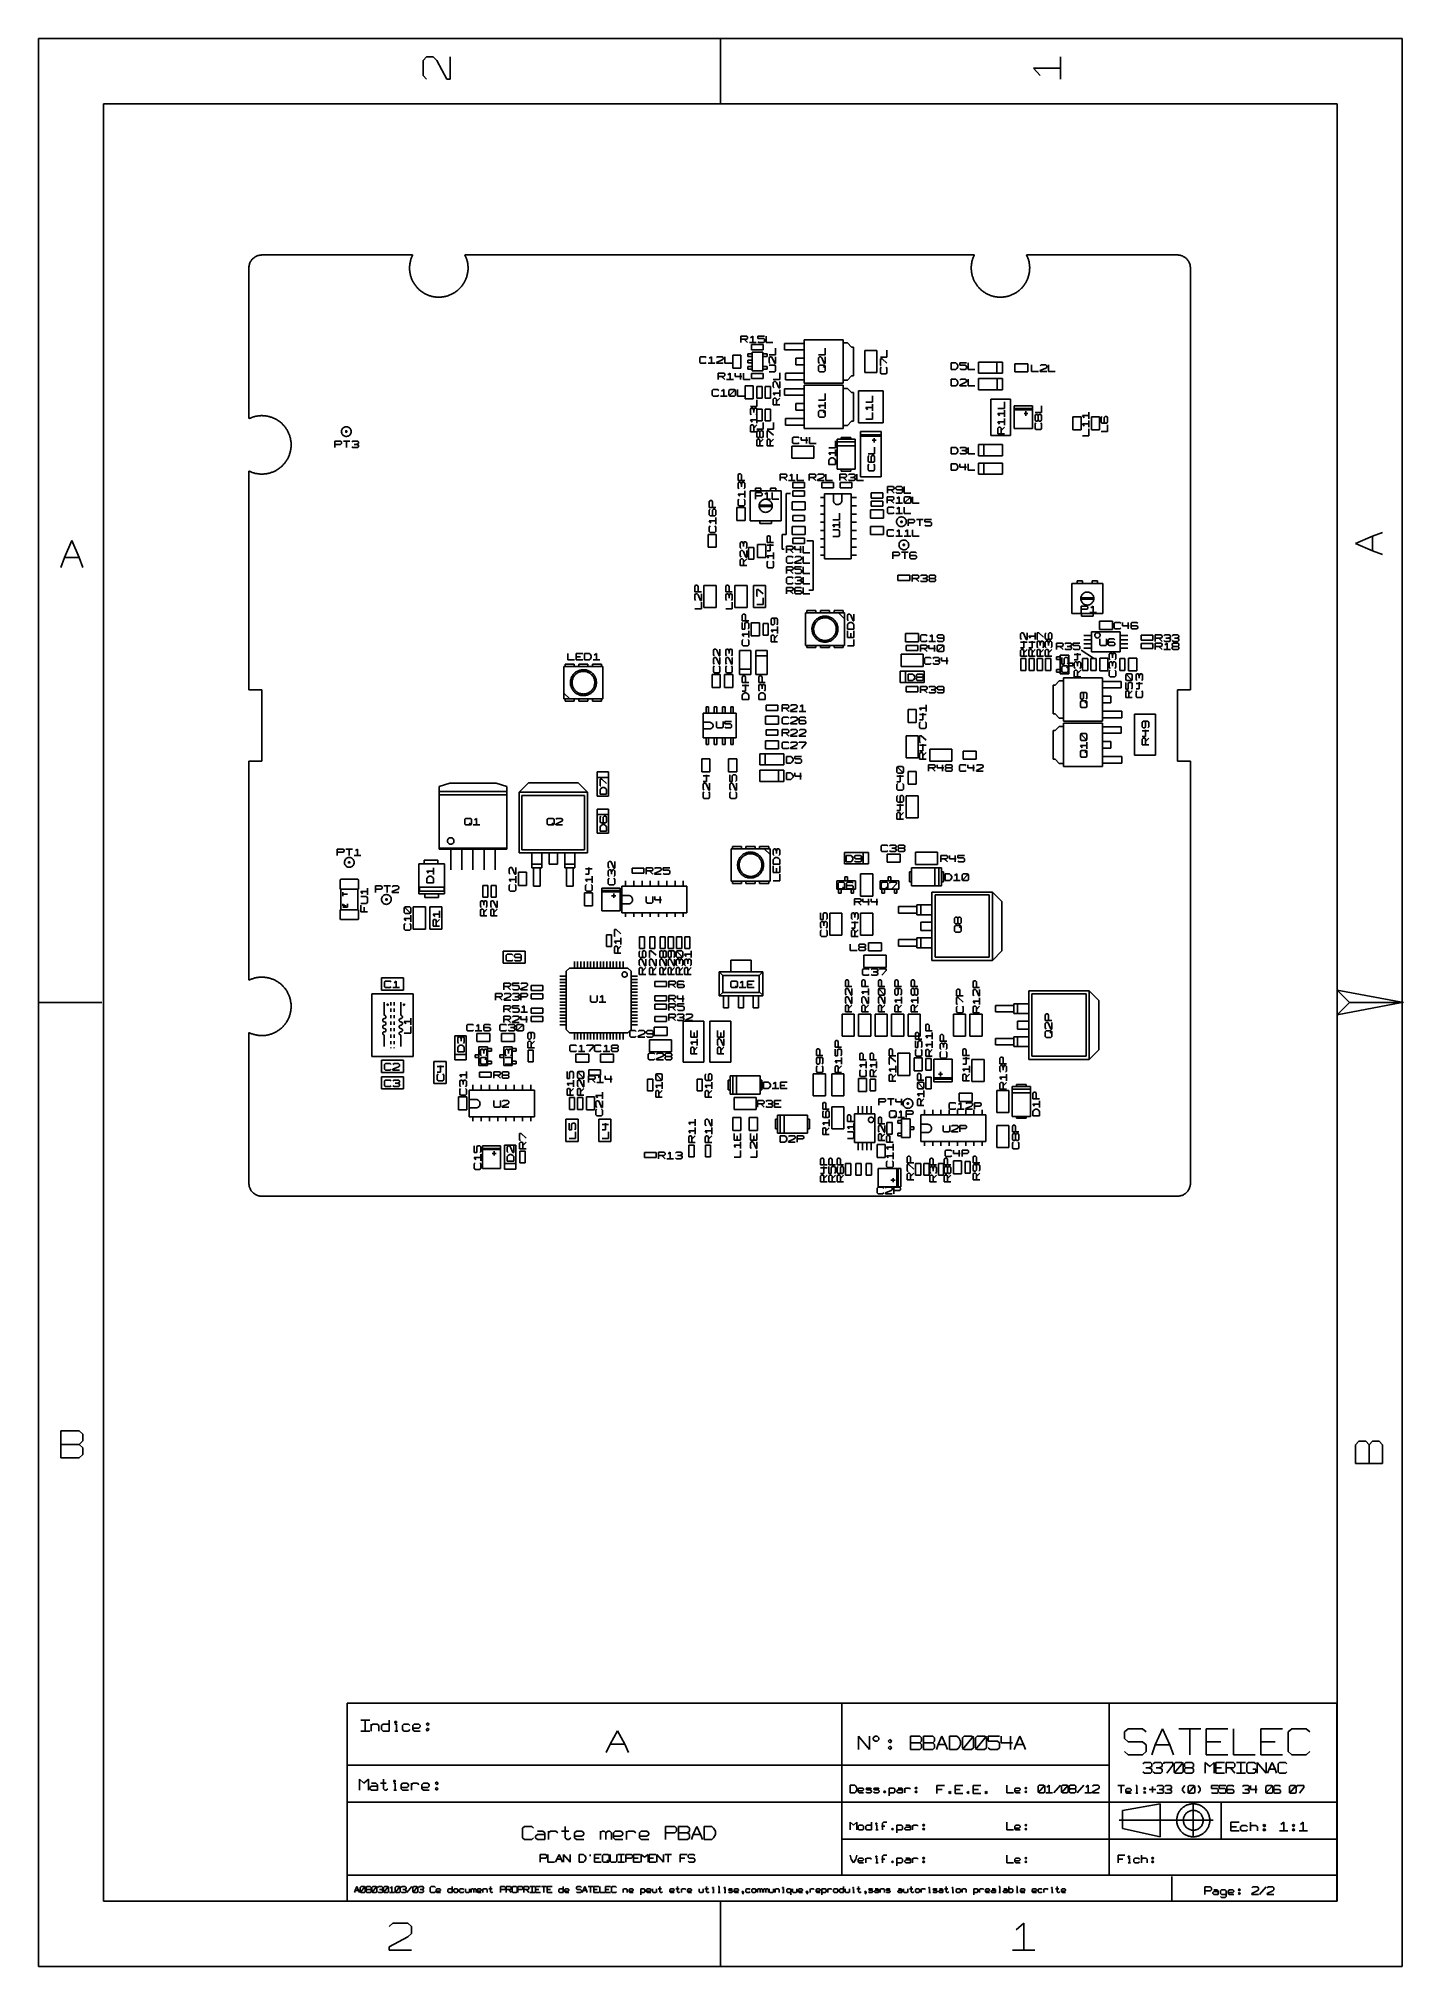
# Model space of a CAD drawing. Extents: x -92 to 503, y -336 to 505.
import ezdxf

# ---------------------------------------------------------------- set-up
doc = ezdxf.new("R2010")
doc.units = 0
doc.layers.add('1', color=1, linetype='CONTINUOUS')

msp = doc.modelspace()

# ---------------------------------------------------------------- linework, layer by layer
at = {"layer": '1'}
for p, q in [((502.53, 504.57), (-91.65, 504.57)), ((-91.65, 504.57), (-91.65, -335.7)), ((205.43, 504.57), (205.43, 476.3)), ((502.53, -335.7), (502.53, 504.57)), ((75.93, 494.95), (77.4, 496.57)), ((77.4, 496.57), (80.35, 496.57)), ((80.35, 496.57), (81.83, 494.95)), ((87.73, 486.87), (87.73, 496.57)), ((353.6, 486.87), (353.6, 496.57)), ((75.93, 488.47), (75.93, 494.95)), ((77.4, 486.87), (75.93, 488.47)), ((81.83, 494.95), (86.25, 486.87)), ((353.6, 491.72), (341.83, 491.72)), ((341.83, 491.72), (344.78, 488.47)), ((86.25, 486.87), (87.73, 486.87)), ((474.2, 476.1), (-63.35, 476.1)), ((-63.35, 476.1), (-63.35, -307.23)), ((474.2, 89.82), (474.2, 476.1)), ((0.03, 405.1), (0, 404.75)), ((0, 404.75), (0, 404.57)), ((0, 404.57), (0, 338.9)), ((0.08, 405.45), (0.03, 405.1)), ((0.13, 405.77), (0.08, 405.45)), ((0.23, 406.12), (0.13, 405.77)), ((0.33, 406.45), (0.23, 406.12)), ((0.45, 406.77), (0.33, 406.45)), ((0.6, 407.1), (0.45, 406.77)), ((0.75, 407.4), (0.6, 407.1)), ((0.95, 407.7), (0.75, 407.4)), ((1.15, 407.97), (0.95, 407.7)), ((1.35, 408.25), (1.15, 407.97)), ((1.6, 408.52), (1.35, 408.25)), ((1.85, 408.75), (1.6, 408.52)), ((2.1, 409), (1.85, 408.75)), ((2.38, 409.2), (2.1, 409)), ((2.68, 409.4), (2.38, 409.2)), ((2.98, 409.57), (2.68, 409.4)), ((3.3, 409.72), (2.98, 409.57)), ((3.6, 409.85), (3.3, 409.72)), ((3.95, 409.97), (3.6, 409.85)), ((4.28, 410.07), (3.95, 409.97)), ((4.63, 410.15), (4.28, 410.07)), ((4.95, 410.2), (4.63, 410.15)), ((5.3, 410.22), (4.95, 410.2)), ((5.65, 410.25), (5.3, 410.22)), ((71.35, 410.25), (5.65, 410.25)), ((70.03, 405.02), (70.05, 405.37)), ((70.03, 404.67), (70.03, 405.02)), ((70.03, 404.32), (70.03, 404.67)), ((70.05, 403.97), (70.03, 404.32)), ((70.05, 405.37), (70.08, 405.72)), ((70.05, 403.62), (70.05, 403.97)), ((70.1, 403.27), (70.05, 403.62)), ((70.08, 405.72), (70.1, 406.07)), ((70.1, 406.07), (70.15, 406.4)), ((70.15, 406.4), (70.2, 406.75)), ((70.2, 406.75), (70.28, 407.1)), ((70.28, 407.1), (70.35, 407.42)), ((70.35, 407.42), (70.43, 407.77)), ((70.43, 407.77), (70.53, 408.1)), ((70.53, 408.1), (70.63, 408.45)), ((70.63, 408.45), (70.73, 408.77)), ((70.73, 408.77), (70.85, 409.1)), ((70.85, 409.1), (70.98, 409.42)), ((70.98, 409.42), (71.13, 409.75)), ((71.13, 409.75), (71.28, 410.05)), ((71.28, 410.05), (71.35, 410.25)), ((316.08, 410.25), (94.15, 410.25)), ((94.15, 410.25), (94.3, 409.92)), ((94.3, 409.92), (94.45, 409.6)), ((94.45, 409.6), (94.58, 409.27)), ((94.58, 409.27), (94.7, 408.95)), ((94.7, 408.95), (94.83, 408.62)), ((94.83, 408.62), (94.93, 408.3)), ((94.93, 408.3), (95.03, 407.97)), ((95.03, 407.97), (95.13, 407.62)), ((95.13, 407.62), (95.2, 407.3)), ((95.2, 407.3), (95.28, 406.95)), ((95.28, 406.95), (95.33, 406.6)), ((95.33, 406.6), (95.38, 406.27)), ((95.38, 406.27), (95.43, 405.92)), ((95.45, 403.47), (95.4, 403.15)), ((95.43, 405.92), (95.45, 405.57)), ((95.45, 405.57), (95.48, 405.22)), ((95.48, 403.82), (95.45, 403.47)), ((95.48, 405.22), (95.48, 404.87)), ((95.48, 404.87), (95.48, 404.52)), ((95.48, 404.52), (95.48, 404.17)), ((95.48, 404.17), (95.48, 403.82)), ((314.75, 405.02), (314.78, 405.37)), ((314.75, 404.67), (314.75, 405.02)), ((314.75, 404.32), (314.75, 404.67)), ((314.78, 403.97), (314.75, 404.32)), ((314.78, 405.37), (314.8, 405.72)), ((314.8, 403.62), (314.78, 403.97)), ((314.8, 405.72), (314.85, 406.07)), ((314.83, 403.27), (314.8, 403.62)), ((314.85, 406.07), (314.88, 406.4)), ((314.88, 406.4), (314.95, 406.75)), ((314.95, 406.75), (315, 407.1)), ((315, 407.1), (315.08, 407.42)), ((315.08, 407.42), (315.15, 407.77)), ((315.15, 407.77), (315.25, 408.1)), ((315.25, 408.1), (315.35, 408.45)), ((315.35, 408.45), (315.48, 408.77)), ((315.48, 408.77), (315.58, 409.1)), ((315.58, 409.1), (315.7, 409.42)), ((315.7, 409.42), (315.85, 409.75)), ((315.85, 409.75), (316, 410.05)), ((316, 410.05), (316.08, 410.25)), ((404.58, 410.25), (338.9, 410.25)), ((338.9, 410.25), (339.05, 409.92)), ((339.05, 409.92), (339.18, 409.6)), ((339.18, 409.6), (339.33, 409.27)), ((339.33, 409.27), (339.45, 408.95)), ((339.45, 408.95), (339.55, 408.62)), ((339.55, 408.62), (339.65, 408.3)), ((339.65, 408.3), (339.75, 407.97)), ((339.75, 407.97), (339.85, 407.62)), ((339.85, 407.62), (339.93, 407.3)), ((339.93, 407.3), (340, 406.95)), ((340, 406.95), (340.05, 406.6)), ((340.05, 406.6), (340.1, 406.27)), ((340.1, 406.27), (340.15, 405.92)), ((340.18, 403.47), (340.13, 403.15)), ((340.15, 405.92), (340.18, 405.57)), ((340.18, 405.57), (340.2, 405.22)), ((340.2, 403.82), (340.18, 403.47)), ((340.2, 405.22), (340.23, 404.87)), ((340.23, 404.52), (340.2, 404.17)), ((340.2, 404.17), (340.2, 403.82)), ((340.23, 404.87), (340.23, 404.52)), ((404.75, 410.25), (404.58, 410.25)), ((405.1, 410.22), (404.75, 410.25)), ((405.45, 410.17), (405.1, 410.22)), ((405.78, 410.1), (405.45, 410.17)), ((406.13, 410.02), (405.78, 410.1)), ((406.45, 409.92), (406.13, 410.02)), ((406.78, 409.8), (406.45, 409.92)), ((407.1, 409.65), (406.78, 409.8)), ((407.4, 409.47), (407.1, 409.65)), ((407.7, 409.3), (407.4, 409.47)), ((407.98, 409.1), (407.7, 409.3)), ((408.25, 408.87), (407.98, 409.1)), ((408.53, 408.65), (408.25, 408.87)), ((408.75, 408.4), (408.53, 408.65)), ((409, 408.12), (408.75, 408.4)), ((409.2, 407.85), (409, 408.12)), ((409.4, 407.57), (409.2, 407.85)), ((409.58, 407.25), (409.4, 407.57)), ((409.73, 406.95), (409.58, 407.25)), ((409.85, 406.62), (409.73, 406.95)), ((409.98, 406.3), (409.85, 406.62)), ((410.08, 405.97), (409.98, 406.3)), ((410.15, 405.62), (410.08, 405.97)), ((410.2, 405.27), (410.15, 405.62)), ((410.23, 404.92), (410.2, 405.27)), ((410.25, 404.57), (410.23, 404.92)), ((410.25, 220.67), (410.25, 404.57)), ((70.13, 402.95), (70.1, 403.27)), ((70.18, 402.6), (70.13, 402.95)), ((70.25, 402.25), (70.18, 402.6)), ((70.3, 401.9), (70.25, 402.25)), ((70.38, 401.57), (70.3, 401.9)), ((70.48, 401.22), (70.38, 401.57)), ((70.58, 400.9), (70.48, 401.22)), ((70.68, 400.57), (70.58, 400.9)), ((70.78, 400.25), (70.68, 400.57)), ((70.9, 399.92), (70.78, 400.25)), ((71.05, 399.6), (70.9, 399.92)), ((71.18, 399.27), (71.05, 399.6)), ((71.33, 398.95), (71.18, 399.27)), ((71.5, 398.65), (71.33, 398.95)), ((71.65, 398.35), (71.5, 398.65)), ((71.83, 398.05), (71.65, 398.35)), ((72.03, 397.75), (71.83, 398.05)), ((72.2, 397.45), (72.03, 397.75)), ((72.4, 397.17), (72.2, 397.45)), ((72.6, 396.9), (72.4, 397.17)), ((72.83, 396.62), (72.6, 396.9)), ((73.05, 396.35), (72.83, 396.62)), ((73.28, 396.07), (73.05, 396.35)), ((73.5, 395.82), (73.28, 396.07)), ((73.75, 395.57), (73.5, 395.82)), ((74, 395.32), (73.75, 395.57)), ((74.25, 395.1), (74, 395.32)), ((74.53, 394.87), (74.25, 395.1)), ((91.15, 395), (90.88, 394.77)), ((91.4, 395.22), (91.15, 395)), ((91.65, 395.47), (91.4, 395.22)), ((91.9, 395.72), (91.65, 395.47)), ((92.13, 395.97), (91.9, 395.72)), ((92.38, 396.22), (92.13, 395.97)), ((92.6, 396.5), (92.38, 396.22)), ((92.8, 396.77), (92.6, 396.5)), ((93.03, 397.05), (92.8, 396.77)), ((93.23, 397.32), (93.03, 397.05)), ((93.43, 397.62), (93.23, 397.32)), ((93.6, 397.92), (93.43, 397.62)), ((93.78, 398.22), (93.6, 397.92)), ((93.95, 398.52), (93.78, 398.22)), ((94.1, 398.82), (93.95, 398.52)), ((94.28, 399.15), (94.1, 398.82)), ((94.4, 399.45), (94.28, 399.15)), ((94.55, 399.77), (94.4, 399.45)), ((94.68, 400.1), (94.55, 399.77)), ((94.8, 400.42), (94.68, 400.1)), ((94.9, 400.75), (94.8, 400.42)), ((95, 401.1), (94.9, 400.75)), ((95.1, 401.42), (95, 401.1)), ((95.18, 401.77), (95.1, 401.42)), ((95.25, 402.1), (95.18, 401.77)), ((95.3, 402.45), (95.25, 402.1)), ((95.35, 402.8), (95.3, 402.45)), ((95.4, 403.15), (95.35, 402.8)), ((314.85, 402.95), (314.83, 403.27)), ((314.9, 402.6), (314.85, 402.95)), ((314.98, 402.25), (314.9, 402.6)), ((315.03, 401.9), (314.98, 402.25)), ((315.13, 401.57), (315.03, 401.9)), ((315.2, 401.22), (315.13, 401.57)), ((315.3, 400.9), (315.2, 401.22)), ((315.4, 400.57), (315.3, 400.9)), ((315.53, 400.25), (315.4, 400.57)), ((315.65, 399.92), (315.53, 400.25)), ((315.78, 399.6), (315.65, 399.92)), ((315.93, 399.27), (315.78, 399.6)), ((316.08, 398.95), (315.93, 399.27)), ((316.23, 398.65), (316.08, 398.95)), ((316.38, 398.35), (316.23, 398.65)), ((316.55, 398.05), (316.38, 398.35)), ((316.75, 397.75), (316.55, 398.05)), ((316.93, 397.45), (316.75, 397.75)), ((317.13, 397.17), (316.93, 397.45)), ((317.35, 396.9), (317.13, 397.17)), ((317.55, 396.62), (317.35, 396.9)), ((317.78, 396.35), (317.55, 396.62)), ((318, 396.07), (317.78, 396.35)), ((318.25, 395.82), (318, 396.07)), ((318.48, 395.57), (318.25, 395.82)), ((318.73, 395.32), (318.48, 395.57)), ((319, 395.1), (318.73, 395.32)), ((319.25, 394.87), (319, 395.1)), ((335.88, 395), (335.6, 394.77)), ((336.13, 395.22), (335.88, 395)), ((336.38, 395.47), (336.13, 395.22)), ((336.63, 395.72), (336.38, 395.47)), ((336.88, 395.97), (336.63, 395.72)), ((337.1, 396.22), (336.88, 395.97)), ((337.33, 396.5), (337.1, 396.22)), ((337.55, 396.77), (337.33, 396.5)), ((337.75, 397.05), (337.55, 396.77)), ((337.95, 397.32), (337.75, 397.05)), ((338.15, 397.62), (337.95, 397.32)), ((338.33, 397.92), (338.15, 397.62)), ((338.5, 398.22), (338.33, 397.92)), ((338.68, 398.52), (338.5, 398.22)), ((338.85, 398.82), (338.68, 398.52)), ((339, 399.15), (338.85, 398.82)), ((339.15, 399.45), (339, 399.15)), ((339.28, 399.77), (339.15, 399.45)), ((339.4, 400.1), (339.28, 399.77)), ((339.53, 400.42), (339.4, 400.1)), ((339.63, 400.75), (339.53, 400.42)), ((339.73, 401.1), (339.63, 400.75)), ((339.83, 401.42), (339.73, 401.1)), ((339.9, 401.77), (339.83, 401.42)), ((339.98, 402.1), (339.9, 401.77)), ((340.03, 402.45), (339.98, 402.1)), ((340.1, 402.8), (340.03, 402.45)), ((340.13, 403.15), (340.1, 402.8)), ((74.8, 394.65), (74.53, 394.87)), ((75.08, 394.42), (74.8, 394.65)), ((75.35, 394.22), (75.08, 394.42)), ((75.63, 394.02), (75.35, 394.22)), ((75.93, 393.85), (75.63, 394.02)), ((76.23, 393.65), (75.93, 393.85)), ((76.53, 393.47), (76.23, 393.65)), ((76.83, 393.32), (76.53, 393.47)), ((77.13, 393.15), (76.83, 393.32)), ((77.45, 393), (77.13, 393.15)), ((77.78, 392.87), (77.45, 393)), ((78.1, 392.72), (77.78, 392.87)), ((78.43, 392.62), (78.1, 392.72)), ((78.75, 392.5), (78.43, 392.62)), ((79.08, 392.4), (78.75, 392.5)), ((79.43, 392.3), (79.08, 392.4)), ((79.75, 392.2), (79.43, 392.3)), ((80.1, 392.12), (79.75, 392.2)), ((80.43, 392.07), (80.1, 392.12)), ((80.78, 392), (80.43, 392.07)), ((81.13, 391.95), (80.78, 392)), ((81.48, 391.92), (81.13, 391.95)), ((81.8, 391.87), (81.48, 391.92)), ((82.15, 391.87), (81.8, 391.87)), ((82.5, 391.85), (82.15, 391.87)), ((82.85, 391.85), (82.5, 391.85)), ((83.2, 391.85), (82.85, 391.85)), ((83.55, 391.87), (83.2, 391.85)), ((83.9, 391.9), (83.55, 391.87)), ((84.25, 391.95), (83.9, 391.9)), ((84.6, 391.97), (84.25, 391.95)), ((84.93, 392.05), (84.6, 391.97)), ((85.28, 392.1), (84.93, 392.05)), ((85.63, 392.17), (85.28, 392.1)), ((85.95, 392.25), (85.63, 392.17)), ((86.3, 392.35), (85.95, 392.25)), ((86.63, 392.45), (86.3, 392.35)), ((86.95, 392.55), (86.63, 392.45)), ((87.28, 392.67), (86.95, 392.55)), ((87.6, 392.8), (87.28, 392.67)), ((87.93, 392.95), (87.6, 392.8)), ((88.25, 393.1), (87.93, 392.95)), ((88.55, 393.25), (88.25, 393.1)), ((88.85, 393.4), (88.55, 393.25)), ((89.18, 393.57), (88.85, 393.4)), ((89.45, 393.75), (89.18, 393.57)), ((89.75, 393.95), (89.45, 393.75)), ((90.05, 394.15), (89.75, 393.95)), ((90.33, 394.35), (90.05, 394.15)), ((90.6, 394.55), (90.33, 394.35)), ((90.88, 394.77), (90.6, 394.55)), ((319.53, 394.65), (319.25, 394.87)), ((319.8, 394.42), (319.53, 394.65)), ((320.08, 394.22), (319.8, 394.42)), ((320.35, 394.02), (320.08, 394.22)), ((320.65, 393.85), (320.35, 394.02)), ((320.95, 393.65), (320.65, 393.85)), ((321.25, 393.47), (320.95, 393.65)), ((321.55, 393.32), (321.25, 393.47)), ((321.88, 393.15), (321.55, 393.32)), ((322.18, 393), (321.88, 393.15)), ((322.5, 392.87), (322.18, 393)), ((322.83, 392.72), (322.5, 392.87)), ((323.15, 392.62), (322.83, 392.72)), ((323.48, 392.5), (323.15, 392.62)), ((323.8, 392.4), (323.48, 392.5)), ((324.15, 392.3), (323.8, 392.4)), ((324.48, 392.2), (324.15, 392.3)), ((324.83, 392.12), (324.48, 392.2)), ((325.15, 392.07), (324.83, 392.12)), ((325.5, 392), (325.15, 392.07)), ((325.85, 391.95), (325.5, 392)), ((326.2, 391.92), (325.85, 391.95)), ((326.55, 391.87), (326.2, 391.92)), ((326.9, 391.87), (326.55, 391.87)), ((327.23, 391.85), (326.9, 391.87)), ((327.58, 391.85), (327.23, 391.85)), ((327.93, 391.85), (327.58, 391.85)), ((328.28, 391.87), (327.93, 391.85)), ((328.63, 391.9), (328.28, 391.87)), ((328.98, 391.95), (328.63, 391.9)), ((329.33, 391.97), (328.98, 391.95)), ((329.68, 392.05), (329.33, 391.97)), ((330, 392.1), (329.68, 392.05)), ((330.35, 392.17), (330, 392.1)), ((330.68, 392.25), (330.35, 392.17)), ((331.03, 392.35), (330.68, 392.25)), ((331.35, 392.45), (331.03, 392.35)), ((331.68, 392.55), (331.35, 392.45)), ((332, 392.67), (331.68, 392.55)), ((332.33, 392.8), (332, 392.67)), ((332.65, 392.95), (332.33, 392.8)), ((332.98, 393.1), (332.65, 392.95)), ((333.28, 393.25), (332.98, 393.1)), ((333.6, 393.4), (333.28, 393.25)), ((333.9, 393.57), (333.6, 393.4)), ((334.2, 393.75), (333.9, 393.57)), ((334.48, 393.95), (334.2, 393.75)), ((334.78, 394.15), (334.48, 393.95)), ((335.05, 394.35), (334.78, 394.15)), ((335.33, 394.55), (335.05, 394.35)), ((335.6, 394.77), (335.33, 394.55)), ((214.37, 372.07), (214.37, 374.9)), ((214.37, 374.9), (216.8, 374.9)), ((216.8, 373.5), (214.37, 373.5)), ((215.85, 373.5), (217.3, 372.07)), ((216.8, 374.9), (217.3, 374.55)), ((217.3, 373.85), (216.8, 373.5)), ((217.3, 374.55), (217.3, 373.85)), ((218.07, 372.07), (220.97, 372.07)), ((219.52, 374.9), (218.55, 374.2)), ((224.15, 371.22), (219.05, 371.22)), ((219.05, 371.22), (219.05, 368.95)), ((219.52, 372.07), (219.52, 374.9)), ((221.75, 373.85), (221.75, 374.9)), ((221.75, 374.9), (224.65, 374.9)), ((224.17, 373.85), (221.75, 373.85)), ((221.75, 372.42), (222.22, 372.07)), ((222.22, 372.07), (224.17, 372.07)), ((224.15, 368.95), (224.15, 371.22)), ((224.65, 373.5), (224.17, 373.85)), ((224.17, 372.07), (224.65, 372.42)), ((224.65, 372.42), (224.65, 373.5)), ((225.42, 374.9), (225.42, 372.07)), ((225.42, 372.07), (228.32, 372.07)), ((241.9, 371.72), (233.45, 371.72)), ((233.45, 371.72), (233.45, 368.9)), ((258.98, 373.27), (241.9, 373.27)), ((241.9, 373.27), (241.9, 354.32)), ((241.9, 368.9), (241.9, 371.72)), ((258.98, 354.32), (258.98, 373.27)), ((258.98, 371.9), (260.78, 371.9)), ((260.78, 371.9), (262.58, 370.1)), ((262.58, 370.1), (263.45, 370.1)), ((263.45, 370.1), (263.45, 357.52)), ((196.42, 365.57), (196.9, 365.92)), ((196.42, 363.45), (196.42, 365.57)), ((196.9, 363.1), (196.42, 363.45)), ((196.9, 365.92), (198.85, 365.92)), ((198.85, 363.1), (196.9, 363.1)), ((198.85, 365.92), (199.32, 365.57)), ((199.32, 363.45), (198.85, 363.1)), ((200.1, 363.1), (203, 363.1)), ((201.55, 365.92), (200.57, 365.22)), ((201.55, 363.1), (201.55, 365.92)), ((203.77, 365.57), (204.25, 365.92)), ((206.2, 364.52), (203.77, 363.45)), ((203.77, 363.45), (203.77, 363.1)), ((203.77, 363.1), (206.67, 363.1)), ((204.25, 365.92), (206.2, 365.92)), ((206.2, 365.92), (206.67, 365.57)), ((206.67, 364.87), (206.2, 364.52)), ((206.67, 365.57), (206.67, 364.87)), ((207.45, 365.92), (207.45, 363.1)), ((207.45, 363.1), (210.37, 363.1)), ((210.85, 366.62), (210.85, 360.97)), ((214.37, 366.62), (210.85, 366.62)), ((214.37, 360.97), (214.37, 366.62)), ((217.35, 365.95), (217.35, 367.1)), ((217.35, 367.1), (219.18, 367.1)), ((219.18, 365.95), (217.35, 365.95)), ((217.35, 363.23), (217.35, 364.38)), ((217.35, 364.38), (219.18, 364.38)), ((219.18, 363.23), (217.35, 363.23)), ((217.35, 360.5), (217.35, 361.65)), ((217.35, 361.65), (219.18, 361.65)), ((219.05, 368.95), (224.15, 368.95)), ((223.88, 367.9), (219.33, 367.9)), ((219.33, 367.9), (219.33, 359.7)), ((223.88, 359.7), (223.88, 367.9)), ((224.03, 367.1), (225.85, 367.1)), ((225.85, 365.95), (224.03, 365.95)), ((224.03, 361.65), (225.85, 361.65)), ((225.85, 367.1), (225.85, 365.95)), ((225.85, 361.65), (225.85, 360.5)), ((226.68, 366.67), (229.5, 366.67)), ((226.68, 365.42), (227.03, 365.92)), ((226.68, 363.5), (226.68, 365.42)), ((227.03, 363), (226.68, 363.5)), ((229.15, 362.25), (226.68, 362.25)), ((227.03, 365.92), (227.73, 365.92)), ((227.73, 365.92), (228.08, 365.42)), ((228.08, 365.42), (229.15, 363)), ((229.15, 363), (229.5, 363)), ((229.5, 361.75), (229.15, 362.25)), ((229.5, 366.67), (229.5, 369.6)), ((229.5, 363), (229.5, 365.92)), ((229.5, 359.83), (229.5, 361.75)), ((233.45, 368.9), (241.9, 368.9)), ((241.9, 365.22), (238.3, 365.22)), ((238.3, 365.22), (238.3, 362.4)), ((238.3, 362.4), (241.9, 362.4)), ((241.9, 362.4), (241.9, 365.22)), ((248.23, 366.67), (251.05, 366.67)), ((248.23, 365.42), (248.58, 365.92)), ((248.23, 363.5), (248.23, 365.42)), ((248.58, 363), (248.23, 363.5)), ((248.58, 362.25), (248.23, 361.75)), ((248.23, 361.75), (248.23, 359.82)), ((248.58, 365.92), (249.28, 365.92)), ((250.7, 362.25), (248.58, 362.25)), ((249.28, 365.92), (249.65, 365.42)), ((249.65, 365.42), (250.7, 363)), ((251.05, 362.25), (250.35, 361.27)), ((250.7, 363), (251.05, 363)), ((251.05, 361.75), (250.7, 362.25)), ((251.05, 366.67), (251.05, 369.6)), ((251.05, 363), (251.05, 365.92)), ((251.05, 359.82), (251.05, 361.75)), ((268.35, 368.62), (268.35, 359)), ((273.68, 368.62), (268.35, 368.62)), ((273.68, 359), (273.68, 368.62)), ((275.18, 365.77), (278, 365.77)), ((275.18, 362.1), (275.18, 365.02)), ((275.18, 365.02), (275.88, 365.02)), ((275.53, 362.1), (275.18, 362.1)), ((275.18, 360.85), (275.53, 361.35)), ((275.88, 365.02), (278, 363.07)), ((277.65, 361.35), (278, 360.85)), ((278, 365.77), (278, 368.7)), ((306.05, 360.4), (306.05, 363.22)), ((306.05, 363.22), (308, 363.22)), ((308, 363.22), (308.48, 362.87)), ((308.48, 362.87), (308.98, 362.17)), ((308.98, 361.47), (308.48, 360.75)), ((308.98, 362.17), (308.98, 361.47)), ((309.72, 362.17), (309.72, 363.22)), ((309.72, 363.22), (312.65, 363.22)), ((312.15, 362.17), (309.72, 362.17)), ((312.65, 361.82), (312.15, 362.17)), ((312.65, 360.75), (312.65, 361.82)), ((313.4, 363.22), (313.4, 360.4)), ((328.35, 363.55), (317.85, 363.55)), ((317.85, 363.55), (317.85, 358.67)), ((325.97, 358.67), (325.97, 363.55)), ((328.35, 358.67), (328.35, 363.55)), ((339.4, 362.87), (333.75, 362.87)), ((333.75, 362.87), (333.75, 359.35)), ((339.4, 359.35), (339.4, 362.87)), ((341.07, 362.32), (341.07, 359.5)), ((344.77, 361.97), (345.25, 362.32)), ((345.25, 362.32), (347.2, 362.32)), ((347.2, 362.32), (347.67, 361.97)), ((347.67, 361.97), (347.67, 361.27)), ((348.45, 362.32), (348.45, 359.5)), ((204.5, 355.9), (204.5, 358.75)), ((204.5, 358.75), (206.93, 358.75)), ((206.93, 357.32), (204.5, 357.32)), ((205.95, 357.32), (207.43, 355.9)), ((206.93, 358.75), (207.43, 358.4)), ((207.43, 357.67), (206.93, 357.32)), ((207.43, 358.4), (207.43, 357.67)), ((208.18, 355.9), (211.1, 355.9)), ((209.65, 358.75), (208.68, 358.02)), ((209.65, 355.9), (209.65, 358.75)), ((210.85, 360.97), (214.37, 360.97)), ((211.85, 358.75), (211.85, 357.32)), ((211.85, 357.32), (214.78, 357.32)), ((214.28, 358.75), (214.28, 355.9)), ((215.55, 358.75), (215.55, 355.9)), ((215.55, 355.9), (218.45, 355.9)), ((219.78, 353.15), (216.25, 353.15)), ((216.25, 353.15), (216.25, 347.5)), ((219.18, 360.5), (217.35, 360.5)), ((224.15, 358.65), (219.05, 358.65)), ((219.05, 358.65), (219.05, 356.37)), ((219.05, 356.37), (224.15, 356.37)), ((219.33, 359.7), (223.88, 359.7)), ((219.78, 347.5), (219.78, 353.15)), ((225.85, 360.5), (224.03, 360.5)), ((224.15, 356.37), (224.15, 358.65)), ((226.68, 359.33), (229.15, 359.33)), ((228.45, 355.95), (231.3, 355.95)), ((228.45, 354.7), (228.82, 355.17)), ((228.45, 352.75), (228.45, 354.7)), ((228.82, 355.17), (229.52, 355.17)), ((229.15, 359.33), (229.5, 359.83)), ((229.52, 355.17), (229.87, 354.7)), ((229.87, 354.7), (230.92, 352.27)), ((231.3, 355.95), (231.3, 358.85)), ((231.3, 352.27), (231.3, 355.17)), ((241.9, 358.72), (233.83, 358.72)), ((233.83, 358.72), (233.83, 355.87)), ((233.83, 355.87), (241.9, 355.87)), ((241.9, 355.87), (241.9, 358.72)), ((241.9, 354.32), (258.98, 354.32)), ((258.98, 353.52), (241.9, 353.52)), ((241.9, 353.52), (241.9, 334.57)), ((248.23, 359.82), (248.58, 359.32)), ((248.58, 359.32), (250.7, 359.32)), ((250.7, 359.32), (251.05, 359.82)), ((260.78, 355.72), (258.98, 355.72)), ((258.98, 334.57), (258.98, 353.52)), ((262.58, 357.52), (260.78, 355.72)), ((263.45, 357.52), (262.58, 357.52)), ((268.35, 359), (273.68, 359)), ((275.18, 358.92), (275.18, 360.85)), ((275.53, 358.42), (275.18, 358.92)), ((277.65, 358.42), (275.53, 358.42)), ((278, 358.92), (277.65, 358.42)), ((278, 360.85), (278, 358.92)), ((308, 360.4), (306.05, 360.4)), ((306.05, 353.22), (306.05, 356.05)), ((306.05, 356.05), (308, 356.05)), ((308, 353.22), (306.05, 353.22)), ((308.48, 360.75), (308, 360.4)), ((308, 356.05), (308.48, 355.7)), ((308.48, 353.57), (308, 353.22)), ((308.48, 355.7), (308.98, 354.97)), ((308.98, 354.27), (308.48, 353.57)), ((308.98, 354.97), (308.98, 354.27)), ((309.72, 360.75), (310.22, 360.4)), ((309.73, 355.7), (310.23, 356.05)), ((312.15, 354.62), (309.73, 353.57)), ((309.73, 353.57), (309.73, 353.22)), ((309.73, 353.22), (312.65, 353.22)), ((310.22, 360.4), (312.15, 360.4)), ((310.23, 356.05), (312.15, 356.05)), ((312.15, 360.4), (312.65, 360.75)), ((312.15, 356.05), (312.65, 355.7)), ((312.65, 354.97), (312.15, 354.62)), ((312.65, 355.7), (312.65, 354.97)), ((313.4, 360.4), (316.32, 360.4)), ((313.4, 356.05), (313.4, 353.22)), ((313.4, 353.22), (316.32, 353.22)), ((317.85, 358.67), (328.35, 358.67)), ((328.35, 356.37), (317.85, 356.37)), ((317.85, 356.37), (317.85, 351.47)), ((325.98, 351.47), (325.98, 356.37)), ((328.35, 351.47), (328.35, 356.37)), ((333.75, 359.35), (339.4, 359.35)), ((341.07, 359.5), (344, 359.5)), ((347.2, 360.92), (344.77, 359.85)), ((344.77, 359.85), (344.77, 359.5)), ((344.77, 359.5), (347.67, 359.5)), ((347.67, 361.27), (347.2, 360.92)), ((348.45, 359.5), (351.35, 359.5)), ((201.8, 351.2), (202.3, 351.55)), ((201.8, 349.07), (201.8, 351.2)), ((202.3, 348.72), (201.8, 349.07)), ((202.3, 351.55), (204.23, 351.55)), ((204.23, 348.72), (202.3, 348.72)), ((204.23, 351.55), (204.73, 351.2)), ((204.73, 349.07), (204.23, 348.72)), ((205.5, 348.72), (208.4, 348.72)), ((206.95, 351.55), (205.98, 350.85)), ((206.95, 348.72), (206.95, 351.55)), ((209.18, 351.2), (209.65, 351.55)), ((209.18, 348.72), (212.08, 351.55)), ((209.18, 349.07), (209.18, 351.2)), ((209.65, 348.72), (209.18, 349.07)), ((209.65, 351.55), (211.6, 351.55)), ((211.6, 348.72), (209.65, 348.72)), ((211.6, 351.55), (212.08, 351.2)), ((212.08, 349.07), (211.6, 348.72)), ((212.08, 351.2), (212.08, 349.07)), ((212.85, 351.55), (212.85, 348.72)), ((212.85, 348.72), (215.75, 348.72)), ((216.25, 347.5), (219.78, 347.5)), ((221.38, 352.87), (221.38, 347.77)), ((223.62, 352.87), (221.38, 352.87)), ((221.38, 347.77), (223.62, 347.77)), ((221.4, 344.27), (221.4, 347.17)), ((223.62, 347.77), (223.62, 352.87)), ((224.95, 352.87), (224.95, 347.77)), ((227.22, 352.87), (224.95, 352.87)), ((224.95, 347.77), (227.22, 347.77)), ((227.22, 347.77), (227.22, 352.87)), ((228.82, 352.27), (228.45, 352.75)), ((231.3, 350.05), (228.45, 350.05)), ((228.45, 350.05), (229.17, 349.07)), ((228.45, 347.35), (228.82, 347.82)), ((228.45, 344.92), (228.45, 347.35)), ((231.3, 344.92), (228.45, 344.92)), ((228.82, 347.82), (229.52, 347.82)), ((229.52, 347.82), (229.87, 347.35)), ((229.87, 346.37), (231.3, 347.82)), ((229.87, 347.35), (229.87, 344.92)), ((230.92, 352.27), (231.3, 352.27)), ((231.3, 348.6), (231.3, 351.5)), ((241.9, 351.97), (233.45, 351.97)), ((233.45, 351.97), (233.45, 349.12)), ((233.45, 349.12), (241.9, 349.12)), ((241.9, 345.45), (238.3, 345.45)), ((238.3, 345.45), (238.3, 342.62)), ((241.9, 349.12), (241.9, 351.97)), ((241.9, 342.62), (241.9, 345.45)), ((248.23, 346.92), (251.05, 346.92)), ((251.05, 344.7), (248.23, 344.7)), ((248.23, 344.7), (248.93, 343.72)), ((251.05, 346.92), (251.05, 349.82)), ((251.05, 343.25), (251.05, 346.15)), ((258.98, 352.12), (260.78, 352.12)), ((260.78, 352.12), (262.58, 350.32)), ((262.58, 350.32), (263.45, 350.32)), ((263.45, 350.32), (263.45, 337.75)), ((265.63, 351.05), (265.63, 337.05)), ((276.4, 351.05), (265.63, 351.05)), ((268.88, 346.02), (271.73, 346.02)), ((271.73, 346.02), (271.73, 348.92)), ((271.73, 342.35), (271.73, 345.25)), ((276.4, 337.05), (276.4, 351.05)), ((317.85, 351.47), (328.35, 351.47)), ((331.85, 347.47), (323.35, 347.47)), ((323.35, 347.47), (323.35, 331.62)), ((329.2, 343.37), (329.2, 346.27)), ((331.85, 331.62), (331.85, 347.47)), ((0, 338.9), (0.33, 339.05)), ((0.33, 339.05), (0.63, 339.17)), ((0.63, 339.17), (0.95, 339.32)), ((0.95, 339.32), (1.28, 339.45)), ((1.28, 339.45), (1.6, 339.55)), ((1.6, 339.55), (1.95, 339.65)), ((1.95, 339.65), (2.28, 339.75)), ((2.28, 339.75), (2.6, 339.85)), ((2.6, 339.85), (2.95, 339.92)), ((2.95, 339.92), (3.3, 340)), ((3.3, 340), (3.63, 340.05)), ((3.63, 340.05), (3.98, 340.1)), ((3.98, 340.1), (4.33, 340.15)), ((4.33, 340.15), (4.68, 340.17)), ((4.68, 340.17), (5.03, 340.2)), ((5.03, 340.2), (5.38, 340.22)), ((5.38, 340.22), (5.73, 340.22)), ((5.73, 340.22), (6.05, 340.2)), ((6.05, 340.2), (6.4, 340.2)), ((6.4, 340.2), (6.75, 340.17)), ((6.75, 340.17), (7.1, 340.12)), ((7.1, 340.12), (7.45, 340.1)), ((7.45, 340.1), (7.8, 340.02)), ((7.8, 340.02), (8.13, 339.97)), ((8.13, 339.97), (8.48, 339.9)), ((8.48, 339.9), (8.83, 339.82)), ((8.83, 339.82), (9.15, 339.72)), ((9.15, 339.72), (9.48, 339.62)), ((9.48, 339.62), (9.83, 339.52)), ((9.83, 339.52), (10.15, 339.4)), ((10.15, 339.4), (10.48, 339.27)), ((10.48, 339.27), (10.78, 339.15)), ((10.78, 339.15), (11.1, 339)), ((11.1, 339), (11.43, 338.85)), ((11.43, 338.85), (11.73, 338.67)), ((11.73, 338.67), (12.03, 338.5)), ((12.03, 338.5), (12.33, 338.32)), ((12.33, 338.32), (12.63, 338.15)), ((12.63, 338.15), (12.9, 337.95)), ((12.9, 337.95), (13.2, 337.75)), ((13.2, 337.75), (13.48, 337.55)), ((13.48, 337.55), (13.75, 337.32)), ((13.75, 337.32), (14, 337.1)), ((14, 337.1), (14.28, 336.87)), ((14.28, 336.87), (14.53, 336.62)), ((14.53, 336.62), (14.78, 336.37)), ((14.78, 336.37), (15, 336.12)), ((15, 336.12), (15.25, 335.87)), ((218.57, 335.65), (218.93, 336.15)), ((218.58, 344.27), (221.4, 344.27)), ((218.58, 343.02), (218.93, 343.5)), ((218.58, 341.07), (218.58, 343.02)), ((218.93, 340.6), (218.58, 341.07)), ((221.4, 338.37), (218.58, 338.37)), ((218.58, 338.37), (219.3, 337.4)), ((218.93, 343.5), (219.65, 343.5)), ((218.93, 336.15), (219.65, 336.15)), ((219.65, 343.5), (220, 342.52)), ((219.65, 336.15), (220, 335.65)), ((220, 342.52), (220.35, 343.5)), ((220, 341.55), (220, 342.52)), ((220, 334.7), (221.4, 336.15)), ((220.35, 343.5), (221.05, 343.5)), ((221.05, 343.5), (221.4, 343.02)), ((221.4, 341.07), (221.05, 340.6)), ((221.38, 343), (221.38, 337.9)), ((223.63, 343), (221.38, 343)), ((221.38, 337.9), (223.63, 337.9)), ((221.4, 343.02), (221.4, 341.07)), ((221.4, 336.92), (221.4, 339.82)), ((223.63, 337.9), (223.63, 343)), ((224.1, 334.35), (224.1, 337.25)), ((227.23, 343), (224.95, 343)), ((224.95, 343), (224.95, 337.9)), ((224.95, 337.9), (227.23, 337.9)), ((227.23, 337.9), (227.23, 343)), ((228.6, 334.35), (228.6, 337.25)), ((241.9, 338.95), (233.83, 338.95)), ((233.83, 338.95), (233.83, 336.12)), ((233.83, 336.12), (241.9, 336.12)), ((238.3, 342.62), (241.9, 342.62)), ((241.9, 336.12), (241.9, 338.95)), ((248.58, 342.48), (248.23, 342)), ((248.23, 342), (248.23, 340.05)), ((248.23, 340.05), (248.58, 339.57)), ((250.7, 342.48), (248.58, 342.48)), ((248.58, 339.57), (250.7, 339.57)), ((251.05, 342.47), (250.35, 341.5)), ((251.05, 342), (250.7, 342.48)), ((250.7, 339.57), (251.05, 340.05)), ((251.05, 340.05), (251.05, 342)), ((262.58, 337.75), (260.78, 335.95)), ((263.45, 337.75), (262.58, 337.75)), ((265.63, 337.05), (276.4, 337.05)), ((271.73, 343.8), (268.88, 343.8)), ((268.88, 343.8), (269.6, 342.82)), ((268.88, 338.67), (271.73, 338.67)), ((271.73, 338.67), (271.73, 341.57)), ((326.37, 343.37), (329.2, 343.37)), ((329.2, 341.15), (326.37, 341.15)), ((326.37, 341.15), (327.07, 340.17)), ((329.2, 337.47), (326.37, 337.47)), ((326.37, 337.47), (327.07, 336.5)), ((329.2, 339.7), (329.2, 342.6)), ((329.2, 336.02), (329.2, 338.92)), ((341.45, 344.5), (333.53, 344.5)), ((333.53, 344.5), (333.53, 334.6)), ((333.53, 343.4), (333.53, 343.38)), ((333.53, 343.38), (341.45, 343.38)), ((333.53, 342.82), (333.53, 342.8)), ((333.53, 342.8), (341.45, 342.8)), ((339.48, 341.15), (337.75, 341.15)), ((338.6, 342.1), (338.6, 340.2)), ((341.45, 343.35), (341.43, 343.35)), ((341.45, 342.77), (341.43, 342.77)), ((341.45, 334.6), (341.45, 344.5)), ((341.45, 343.38), (341.45, 343.35)), ((341.45, 342.8), (341.45, 342.77)), ((342.55, 341.53), (345.38, 341.53)), ((342.55, 340.28), (342.9, 340.78)), ((342.55, 338.35), (342.55, 340.28)), ((342.9, 337.85), (342.55, 338.35)), ((342.55, 336.6), (342.9, 337.08)), ((342.55, 334.65), (342.55, 336.6)), ((342.9, 340.78), (343.6, 340.78)), ((343.6, 337.85), (342.9, 337.85)), ((343.6, 340.78), (343.95, 340.28)), ((343.95, 338.35), (343.6, 337.85)), ((344.3, 340.78), (343.95, 340.28)), ((343.95, 340.28), (343.95, 338.35)), ((343.95, 338.35), (344.3, 337.85)), ((345.03, 340.78), (344.3, 340.78)), ((344.3, 337.85), (345.03, 337.85)), ((345.38, 340.28), (345.03, 340.78)), ((345.03, 337.85), (345.38, 338.35)), ((345.03, 337.08), (345.38, 336.6)), ((345.38, 341.53), (345.38, 344.45)), ((345.38, 338.35), (345.38, 340.28)), ((345.38, 336.6), (345.38, 334.65)), ((359.07, 339.67), (359.07, 334.02)), ((362.6, 339.67), (359.07, 339.67)), ((362.6, 334.02), (362.6, 339.67)), ((366.02, 340.3), (363.2, 340.3)), ((363.2, 340.3), (363.9, 339.32)), ((366.02, 336.62), (363.2, 336.62)), ((363.2, 336.62), (363.9, 335.65)), ((366.02, 338.85), (366.02, 341.75)), ((366.02, 335.15), (366.02, 338.07)), ((367.15, 339.67), (367.15, 334.02)), ((370.7, 339.67), (367.15, 339.67)), ((370.7, 334.02), (370.7, 339.67)), ((371.65, 339.9), (371.3, 339.42)), ((371.3, 339.42), (371.3, 337.47)), ((371.3, 337.47), (371.65, 337)), ((371.65, 337), (373.77, 337)), ((373.05, 339.9), (372.7, 339.42)), ((372.7, 339.42), (372.7, 337.47)), ((372.7, 337.47), (373.05, 337)), ((373.77, 339.9), (373.05, 339.9)), ((374.12, 339.42), (373.77, 339.9)), ((373.77, 337), (374.12, 337.47)), ((374.12, 337.47), (374.12, 339.42)), ((374.12, 333.32), (374.12, 336.22)), ((15.25, 335.87), (15.48, 335.6)), ((15.48, 335.6), (15.68, 335.32)), ((15.68, 335.32), (15.9, 335.05)), ((15.9, 335.05), (16.1, 334.77)), ((16.1, 334.77), (16.3, 334.47)), ((16.3, 334.47), (16.48, 334.2)), ((16.48, 334.2), (16.65, 333.9)), ((16.65, 333.9), (16.83, 333.6)), ((16.83, 333.6), (17, 333.27)), ((17, 333.27), (17.15, 332.97)), ((17.15, 332.97), (17.3, 332.65)), ((17.3, 332.65), (17.43, 332.32)), ((17.43, 332.32), (17.55, 332)), ((17.55, 332), (17.68, 331.67)), ((17.68, 331.67), (17.8, 331.35)), ((17.8, 331.35), (17.9, 331.02)), ((17.9, 331.02), (17.98, 330.67)), ((17.98, 330.67), (18.08, 330.35)), ((18.08, 330.35), (18.15, 330)), ((18.15, 330), (18.2, 329.67)), ((18.2, 329.67), (18.25, 329.32)), ((18.25, 329.32), (18.3, 328.97)), ((18.3, 328.97), (18.35, 328.62)), ((18.35, 328.62), (18.38, 328.27)), ((18.38, 328.27), (18.38, 327.92)), ((18.38, 327.92), (18.4, 327.57)), ((37.48, 326.27), (37.48, 329.1)), ((37.48, 329.1), (39.9, 329.1)), ((39.9, 329.1), (40.38, 328.75)), ((40.38, 328.02), (39.9, 327.67)), ((40.35, 333.67), (40.33, 333.32)), ((40.35, 333.67), (40.33, 333.32)), ((40.33, 333.32), (40.35, 332.97)), ((40.33, 333.32), (40.35, 332.97)), ((40.45, 334), (40.35, 333.67)), ((40.45, 334), (40.35, 333.67)), ((40.35, 332.97), (40.43, 332.65)), ((40.35, 332.97), (40.43, 332.65)), ((40.38, 328.75), (40.38, 328.02)), ((40.43, 332.65), (40.55, 332.32)), ((40.43, 332.65), (40.55, 332.32)), ((40.6, 334.32), (40.45, 334)), ((40.6, 334.32), (40.45, 334)), ((40.55, 332.32), (40.73, 332.02)), ((40.55, 332.32), (40.73, 332.02)), ((40.78, 334.62), (40.6, 334.32)), ((40.78, 334.62), (40.6, 334.32)), ((40.73, 332.02), (40.98, 331.75)), ((40.73, 332.02), (40.98, 331.75)), ((41.03, 334.87), (40.78, 334.62)), ((41.03, 334.87), (40.78, 334.62)), ((40.98, 331.75), (41.23, 331.55)), ((40.98, 331.75), (41.23, 331.55)), ((41.3, 335.07), (41.03, 334.87)), ((41.3, 335.07), (41.03, 334.87)), ((41.15, 329.1), (44.05, 329.1)), ((41.23, 331.55), (41.53, 331.37)), ((41.23, 331.55), (41.53, 331.37)), ((41.6, 335.25), (41.3, 335.07)), ((41.6, 335.25), (41.3, 335.07)), ((41.53, 331.37), (41.85, 331.25)), ((41.53, 331.37), (41.85, 331.25)), ((41.95, 335.35), (41.6, 335.25)), ((41.95, 335.35), (41.6, 335.25)), ((41.85, 331.25), (42.2, 331.17)), ((41.85, 331.25), (42.2, 331.17)), ((41.88, 333.27), (43, 333.27)), ((42.28, 335.4), (41.95, 335.35)), ((42.28, 335.4), (41.95, 335.35)), ((42.2, 331.17), (42.55, 331.17)), ((42.2, 331.17), (42.55, 331.17)), ((42.63, 335.4), (42.28, 335.4)), ((42.63, 335.4), (42.28, 335.4)), ((42.45, 333.85), (42.45, 332.72)), ((42.55, 331.17), (42.9, 331.22)), ((42.55, 331.17), (42.9, 331.22)), ((42.6, 329.1), (42.6, 326.27)), ((42.98, 335.35), (42.63, 335.4)), ((42.98, 335.35), (42.63, 335.4)), ((42.9, 331.22), (43.23, 331.32)), ((42.9, 331.22), (43.23, 331.32)), ((43.3, 335.22), (42.98, 335.35)), ((43.3, 335.22), (42.98, 335.35)), ((43.23, 331.32), (43.55, 331.47)), ((43.23, 331.32), (43.55, 331.47)), ((43.6, 335.05), (43.3, 335.22)), ((43.6, 335.05), (43.3, 335.22)), ((43.55, 331.47), (43.83, 331.67)), ((43.55, 331.47), (43.83, 331.67)), ((43.88, 334.85), (43.6, 335.05)), ((43.88, 334.85), (43.6, 335.05)), ((43.83, 331.67), (44.08, 331.92)), ((43.83, 331.67), (44.08, 331.92)), ((44.13, 334.57), (43.88, 334.85)), ((44.13, 334.57), (43.88, 334.85)), ((44.08, 331.92), (44.28, 332.2)), ((44.08, 331.92), (44.28, 332.2)), ((44.3, 334.3), (44.13, 334.57)), ((44.3, 334.3), (44.13, 334.57)), ((44.28, 332.2), (44.43, 332.52)), ((44.28, 332.2), (44.43, 332.52)), ((44.45, 333.97), (44.3, 334.3)), ((44.45, 333.97), (44.3, 334.3)), ((44.43, 332.52), (44.53, 332.85)), ((44.43, 332.52), (44.53, 332.85)), ((44.53, 333.62), (44.45, 333.97)), ((44.53, 333.62), (44.45, 333.97)), ((44.55, 333.27), (44.53, 333.62)), ((44.55, 333.27), (44.53, 333.62)), ((44.53, 332.85), (44.55, 333.2)), ((44.53, 332.85), (44.55, 333.2)), ((44.55, 333.2), (44.55, 333.27)), ((44.55, 333.2), (44.55, 333.27)), ((44.83, 328.75), (45.3, 329.1)), ((45.3, 329.1), (47.25, 329.1)), ((47.73, 328.02), (46.75, 327.67)), ((47.25, 329.1), (47.73, 328.75)), ((47.73, 328.75), (47.73, 328.02)), ((218.57, 333.22), (218.57, 335.65)), ((221.4, 333.22), (218.57, 333.22)), ((220, 335.65), (220, 333.22)), ((221.28, 334.35), (224.1, 334.35)), ((221.28, 333.1), (221.63, 333.57)), ((221.28, 331.15), (221.28, 333.1)), ((221.63, 330.67), (221.28, 331.15)), ((221.28, 329.42), (221.63, 329.9)), ((221.28, 327), (221.28, 329.42)), ((221.63, 333.57), (222.33, 333.57)), ((222.33, 330.67), (221.63, 330.67)), ((221.63, 329.9), (222.33, 329.9)), ((222.33, 333.57), (222.7, 333.1)), ((222.7, 331.15), (222.33, 330.67)), ((222.33, 329.9), (222.7, 329.42)), ((223.05, 333.57), (222.7, 333.1)), ((222.7, 333.1), (222.7, 331.15)), ((222.7, 331.15), (223.05, 330.67)), ((222.7, 328.45), (224.1, 329.9)), ((222.7, 329.42), (222.7, 327)), ((223.75, 333.57), (223.05, 333.57)), ((223.05, 330.67), (223.75, 330.67)), ((224.1, 333.1), (223.75, 333.57)), ((223.75, 330.67), (224.1, 331.15)), ((224.1, 331.15), (224.1, 333.1)), ((225.78, 334.35), (228.6, 334.35)), ((225.78, 330.67), (225.78, 333.57)), ((225.78, 333.57), (226.48, 333.57)), ((226.13, 330.67), (225.78, 330.67)), ((225.78, 329.42), (226.13, 329.9)), ((225.78, 327), (225.78, 329.42)), ((226.13, 329.9), (226.83, 329.9)), ((226.48, 333.57), (228.6, 331.65)), ((226.83, 329.9), (227.18, 329.42)), ((227.18, 328.45), (228.6, 329.9)), ((227.18, 329.42), (227.18, 327)), ((236.88, 330.55), (237.38, 330.9)), ((236.88, 328.42), (236.88, 330.55)), ((237.38, 328.07), (236.88, 328.42)), ((237.38, 330.9), (239.3, 330.9)), ((239.3, 328.07), (237.38, 328.07)), ((239.3, 330.9), (239.8, 330.55)), ((239.8, 328.42), (239.3, 328.07)), ((240.58, 330.9), (240.58, 329.48)), ((240.58, 329.48), (243.48, 329.48)), ((241.9, 334.57), (258.98, 334.57)), ((243, 330.9), (243, 328.07)), ((244.25, 330.9), (244.25, 328.07)), ((244.25, 328.07), (247.15, 328.07)), ((255.55, 326.25), (255.55, 329.17)), ((264.2, 329.9), (256.27, 329.9)), ((256.27, 329.9), (256.27, 316.87)), ((264.2, 328.75), (256.27, 328.75)), ((256.27, 328.75), (256.27, 327.05)), ((258.1, 330.75), (258.1, 329.9)), ((262.35, 330.75), (258.1, 330.75)), ((258.1, 329.9), (262.35, 329.9)), ((260.78, 335.95), (258.98, 335.95)), ((262.35, 329.9), (262.35, 330.75)), ((264.2, 316.87), (264.2, 329.9)), ((264.2, 327.05), (264.2, 328.75)), ((275.53, 333.3), (266.48, 333.3)), ((266.48, 333.3), (266.48, 313.55)), ((266.7, 331.88), (275.33, 331.88)), ((266.7, 331.3), (275.33, 331.3)), ((273.3, 329.5), (271.55, 329.5)), ((272.43, 330.45), (272.43, 328.55)), ((275.53, 313.55), (275.53, 333.3)), ((323.35, 331.62), (331.85, 331.62)), ((326.37, 334.77), (326.72, 335.25)), ((326.37, 332.35), (326.37, 334.77)), ((329.2, 332.35), (326.37, 332.35)), ((326.72, 335.25), (327.42, 335.25)), ((327.42, 335.25), (327.8, 334.77)), ((327.8, 333.8), (329.2, 335.25)), ((327.8, 334.77), (327.8, 332.35)), ((333.53, 334.6), (341.45, 334.6)), ((342.9, 334.18), (342.55, 334.65)), ((345.03, 334.18), (342.9, 334.18)), ((345.38, 334.65), (345.03, 334.18)), ((359.07, 334.02), (362.6, 334.02)), ((363.2, 331.47), (366.02, 331.47)), ((366.02, 331.47), (366.02, 334.4)), ((367.15, 334.02), (370.7, 334.02)), ((371.3, 333.32), (374.12, 333.32)), ((15.6, 319.52), (15.38, 319.25)), ((15.8, 319.8), (15.6, 319.52)), ((16, 320.07), (15.8, 319.8)), ((16.2, 320.35), (16, 320.07)), ((16.4, 320.65), (16.2, 320.35)), ((16.58, 320.95), (16.4, 320.65)), ((16.75, 321.25), (16.58, 320.95)), ((16.93, 321.55), (16.75, 321.25)), ((17.08, 321.87), (16.93, 321.55)), ((17.23, 322.17), (17.08, 321.87)), ((17.38, 322.5), (17.23, 322.17)), ((17.5, 322.82), (17.38, 322.5)), ((17.63, 323.15), (17.5, 322.82)), ((17.75, 323.47), (17.63, 323.15)), ((17.85, 323.8), (17.75, 323.47)), ((17.95, 324.15), (17.85, 323.8)), ((18.03, 324.47), (17.95, 324.15)), ((18.1, 324.82), (18.03, 324.47)), ((18.18, 325.15), (18.1, 324.82)), ((18.23, 325.5), (18.18, 325.15)), ((18.28, 325.85), (18.23, 325.5)), ((18.33, 326.2), (18.28, 325.85)), ((18.35, 326.55), (18.33, 326.2)), ((18.38, 326.9), (18.35, 326.55)), ((18.4, 327.22), (18.38, 326.9)), ((18.4, 327.57), (18.4, 327.22)), ((39.9, 327.67), (37.48, 327.67)), ((45.3, 326.27), (44.83, 326.62)), ((47.25, 326.27), (45.3, 326.27)), ((45.8, 327.67), (46.75, 327.67)), ((46.75, 327.67), (47.73, 327.32)), ((47.73, 326.62), (47.25, 326.27)), ((47.73, 327.32), (47.73, 326.62)), ((224.1, 327), (221.28, 327)), ((228.6, 327), (225.78, 327)), ((246.18, 326.95), (236.55, 326.95)), ((236.55, 326.95), (236.55, 321.62)), ((236.55, 321.62), (246.18, 321.62)), ((246.18, 321.62), (246.18, 326.95)), ((252.72, 320.85), (253.07, 321.32)), ((252.72, 318.9), (252.72, 320.85)), ((252.73, 326.25), (255.55, 326.25)), ((255.55, 324.05), (252.73, 324.05)), ((252.73, 324.05), (253.43, 323.07)), ((253.07, 321.32), (253.77, 321.82)), ((253.77, 321.82), (254.47, 321.82)), ((254.47, 321.82), (255.2, 321.32)), ((255.2, 321.32), (255.55, 320.85)), ((255.55, 322.57), (255.55, 325.5)), ((255.55, 320.85), (255.55, 318.9)), ((256.27, 327.05), (264.2, 327.05)), ((269.78, 323.57), (272.6, 323.57)), ((270.13, 322.8), (269.78, 322.33)), ((269.78, 322.33), (269.78, 320.38)), ((269.78, 320.38), (270.13, 319.9)), ((270.13, 319.9), (272.25, 319.9)), ((271.55, 322.8), (271.2, 322.33)), ((271.2, 322.33), (271.2, 320.38)), ((271.2, 320.38), (271.55, 319.9)), ((272.25, 322.8), (271.55, 322.8)), ((272.6, 322.33), (272.25, 322.8)), ((272.25, 319.9), (272.6, 320.38)), ((272.6, 323.57), (272.6, 326.47)), ((272.6, 320.38), (272.6, 322.33)), ((306.05, 323.57), (306.05, 326.4)), ((306.05, 326.4), (308, 326.4)), ((308, 323.57), (306.05, 323.57)), ((308, 326.4), (308.48, 326.05)), ((308.48, 323.92), (308, 323.57)), ((308.48, 326.05), (308.98, 325.35)), ((308.98, 324.62), (308.48, 323.92)), ((308.98, 325.35), (308.98, 324.62)), ((309.73, 326.05), (310.23, 326.4)), ((310.23, 323.57), (309.73, 323.92)), ((310.23, 326.4), (312.15, 326.4)), ((312.15, 323.57), (310.23, 323.57)), ((310.7, 325), (311.68, 325)), ((312.65, 325.35), (311.67, 325)), ((311.67, 325), (312.65, 324.62)), ((312.15, 326.4), (312.65, 326.05)), ((312.65, 323.92), (312.15, 323.57)), ((312.65, 326.05), (312.65, 325.35)), ((312.65, 324.62), (312.65, 323.92)), ((313.4, 326.4), (313.4, 323.57)), ((313.4, 323.57), (316.33, 323.57)), ((328.35, 327.62), (317.85, 327.62)), ((317.85, 327.62), (317.85, 322.72)), ((317.85, 322.72), (328.35, 322.72)), ((328.35, 319.55), (317.85, 319.55)), ((317.85, 319.55), (317.85, 314.65)), ((320.23, 327.62), (320.23, 322.72)), ((320.23, 319.55), (320.23, 314.65)), ((328.35, 322.72), (328.35, 327.62)), ((328.35, 314.65), (328.35, 319.55)), ((0.18, 316), (0, 316.07)), ((0, 316.07), (0, 220.67)), ((0.5, 315.85), (0.18, 316)), ((0.83, 315.7), (0.5, 315.85)), ((1.15, 315.57), (0.83, 315.7)), ((1.48, 315.47), (1.15, 315.57)), ((1.8, 315.35), (1.48, 315.47)), ((2.13, 315.25), (1.8, 315.35)), ((2.48, 315.15), (2.13, 315.25)), ((2.8, 315.07), (2.48, 315.15)), ((3.15, 315), (2.8, 315.07)), ((3.48, 314.95), (3.15, 315)), ((3.83, 314.87), (3.48, 314.95)), ((4.18, 314.85), (3.83, 314.87)), ((4.53, 314.8), (4.18, 314.85)), ((4.88, 314.77), (4.53, 314.8)), ((5.23, 314.75), (4.88, 314.77)), ((5.58, 314.75), (5.23, 314.75)), ((5.9, 314.75), (5.58, 314.75)), ((6.25, 314.77), (5.9, 314.75)), ((6.6, 314.8), (6.25, 314.77)), ((6.95, 314.82), (6.6, 314.8)), ((7.3, 314.85), (6.95, 314.82)), ((7.65, 314.9), (7.3, 314.85)), ((8, 314.97), (7.65, 314.9)), ((8.33, 315.02), (8, 314.97)), ((8.68, 315.12), (8.33, 315.02)), ((9, 315.2), (8.68, 315.12)), ((9.35, 315.3), (9, 315.2)), ((9.68, 315.4), (9.35, 315.3)), ((10, 315.52), (9.68, 315.4)), ((10.33, 315.65), (10, 315.52)), ((10.65, 315.77), (10.33, 315.65)), ((10.98, 315.92), (10.65, 315.77)), ((11.28, 316.07), (10.98, 315.92)), ((11.6, 316.22), (11.28, 316.07)), ((11.9, 316.37), (11.6, 316.22)), ((12.2, 316.55), (11.9, 316.37)), ((12.5, 316.75), (12.2, 316.55)), ((12.78, 316.92), (12.5, 316.75)), ((13.08, 317.12), (12.78, 316.92)), ((13.35, 317.35), (13.08, 317.12)), ((13.63, 317.55), (13.35, 317.35)), ((13.9, 317.77), (13.63, 317.55)), ((14.15, 318), (13.9, 317.77)), ((14.43, 318.25), (14.15, 318)), ((14.68, 318.47), (14.43, 318.25)), ((14.9, 318.72), (14.68, 318.47)), ((15.15, 319), (14.9, 318.72)), ((15.38, 319.25), (15.15, 319)), ((213.2, 314.35), (213.55, 314.85)), ((213.2, 311.92), (213.2, 314.35)), ((216.03, 311.92), (213.2, 311.92)), ((213.2, 310.67), (213.55, 311.17)), ((213.55, 314.85), (214.25, 314.85)), ((213.55, 311.17), (214.25, 311.17)), ((214.25, 314.85), (214.6, 314.35)), ((214.25, 311.17), (214.6, 310.2)), ((214.6, 314.35), (214.6, 311.92)), ((214.6, 310.2), (214.95, 311.17)), ((214.95, 311.17), (215.68, 311.17)), ((215.68, 311.17), (216.03, 310.67)), ((231.5, 311.9), (231.5, 314.72)), ((231.5, 314.72), (233.92, 314.72)), ((233.92, 313.3), (231.5, 313.3)), ((232.95, 313.3), (234.4, 311.9)), ((233.92, 314.72), (234.4, 314.37)), ((234.4, 313.67), (233.92, 313.3)), ((234.4, 314.37), (234.4, 313.67)), ((235.17, 311.9), (238.07, 311.9)), ((236.62, 314.72), (235.65, 314.02)), ((236.62, 311.9), (236.62, 314.72)), ((242.12, 311.05), (237.02, 311.05)), ((237.02, 311.05), (237.02, 308.77)), ((238.85, 314.72), (238.85, 311.9)), ((238.85, 311.9), (241.75, 311.9)), ((242.12, 308.77), (242.12, 311.05)), ((244.08, 311.9), (244.08, 314.72)), ((244.08, 314.72), (246.5, 314.72)), ((246.5, 313.3), (244.08, 313.3)), ((245.53, 313.3), (246.98, 311.9)), ((246.5, 314.72), (246.98, 314.37)), ((246.98, 313.67), (246.5, 313.3)), ((246.98, 314.37), (246.98, 313.67)), ((247.75, 314.37), (248.23, 314.72)), ((250.18, 313.3), (247.75, 312.25)), ((247.75, 312.25), (247.75, 311.9)), ((247.75, 311.9), (250.65, 311.9)), ((248.23, 314.72), (250.18, 314.72)), ((254.7, 311.05), (249.6, 311.05)), ((249.6, 311.05), (249.6, 308.77)), ((250.18, 314.72), (250.65, 314.37)), ((250.65, 313.67), (250.18, 313.3)), ((250.65, 314.37), (250.65, 313.67)), ((251.43, 314.72), (251.43, 311.9)), ((251.43, 311.9), (254.35, 311.9)), ((255.55, 318.9), (252.72, 318.9)), ((254.7, 308.77), (254.7, 311.05)), ((256.27, 316.87), (264.2, 316.87)), ((257.55, 311.9), (257.55, 314.72)), ((257.55, 314.72), (259.98, 314.72)), ((259.98, 313.3), (257.55, 313.3)), ((262.78, 311.05), (257.68, 311.05)), ((257.68, 311.05), (257.68, 308.77)), ((258.1, 316.87), (258.1, 316.02)), ((262.35, 316.87), (258.1, 316.87)), ((258.1, 316.02), (262.35, 316.02)), ((259, 313.3), (260.45, 311.9)), ((259.98, 314.72), (260.45, 314.37)), ((260.45, 313.67), (259.98, 313.3)), ((260.45, 314.37), (260.45, 313.67)), ((261.23, 314.37), (261.7, 314.72)), ((261.7, 311.9), (261.23, 312.25)), ((261.7, 314.72), (263.65, 314.72)), ((263.65, 311.9), (261.7, 311.9)), ((262.2, 313.3), (263.18, 313.3)), ((262.35, 316.02), (262.35, 316.87)), ((262.78, 308.77), (262.78, 311.05)), ((264.13, 313.67), (263.18, 313.3)), ((263.18, 313.3), (264.13, 312.95)), ((263.65, 314.72), (264.13, 314.37)), ((264.13, 312.25), (263.65, 311.9)), ((264.13, 314.37), (264.13, 313.67)), ((264.13, 312.95), (264.13, 312.25)), ((264.9, 314.72), (264.9, 311.9)), ((264.9, 311.9), (267.83, 311.9)), ((266.48, 313.55), (275.53, 313.55)), ((269.78, 318.63), (270.13, 319.13)), ((269.78, 316.7), (269.78, 318.63)), ((270.13, 316.2), (269.78, 316.7)), ((272.25, 316.2), (270.13, 316.2)), ((272.25, 319.13), (272.6, 318.63)), ((272.6, 316.7), (272.25, 316.2)), ((272.6, 318.63), (272.6, 316.7)), ((306.05, 316.4), (306.05, 319.22)), ((306.05, 319.22), (308, 319.22)), ((308, 316.4), (306.05, 316.4)), ((308, 319.22), (308.48, 318.87)), ((308.48, 316.75), (308, 316.4)), ((308.48, 318.87), (308.98, 318.15)), ((308.98, 317.45), (308.48, 316.75)), ((308.98, 318.15), (308.98, 317.45)), ((309.73, 319.22), (309.73, 317.8)), ((309.73, 317.8), (312.65, 317.8)), ((312.15, 319.22), (312.15, 316.4)), ((313.4, 319.22), (313.4, 316.4)), ((313.4, 316.4), (316.33, 316.4)), ((317.85, 314.65), (328.35, 314.65)), ((200.63, 302.67), (200.98, 303.17)), ((200.63, 300.25), (200.63, 302.67)), ((200.98, 303.17), (201.68, 303.17)), ((201.68, 303.17), (202.03, 302.67)), ((202.03, 302.67), (202.03, 300.25)), ((213.2, 308.75), (213.2, 310.67)), ((213.55, 308.25), (213.2, 308.75)), ((216.03, 306.02), (213.2, 306.02)), ((213.2, 306.02), (213.9, 305.05)), ((213.2, 303.32), (213.55, 303.8)), ((213.2, 301.37), (213.2, 303.32)), ((214.6, 309.22), (214.6, 310.2)), ((216.03, 308.75), (215.68, 308.25)), ((215.68, 303.8), (216.03, 303.32)), ((216.03, 310.67), (216.03, 308.75)), ((216.03, 304.57), (216.03, 307.47)), ((216.03, 303.32), (216.03, 301.37)), ((218.4, 307.42), (218.4, 294.42)), ((231.97, 307.42), (218.4, 307.42)), ((220.72, 303.8), (220.72, 306.65)), ((220.72, 306.65), (223.15, 306.65)), ((223.15, 305.22), (220.72, 305.22)), ((223.07, 308.57), (220.8, 308.57)), ((220.8, 308.57), (220.8, 307.42)), ((220.8, 307.42), (223.07, 307.42)), ((223, 302.72), (222.8, 302.45)), ((223.22, 302.97), (223, 302.72)), ((223.07, 307.42), (223.07, 308.57)), ((223.15, 306.65), (223.62, 306.27)), ((223.62, 305.57), (223.15, 305.22)), ((223.5, 303.2), (223.22, 302.97)), ((223.8, 303.4), (223.5, 303.2)), ((223.62, 306.27), (223.62, 305.57)), ((224.1, 303.55), (223.8, 303.4)), ((224.42, 303.67), (224.1, 303.55)), ((224.4, 303.8), (227.3, 303.8)), ((224.77, 303.75), (224.42, 303.67)), ((225.12, 303.77), (224.77, 303.75)), ((225.85, 306.65), (224.87, 305.92)), ((225.47, 303.75), (225.12, 303.77)), ((225.82, 303.7), (225.47, 303.75)), ((226.15, 303.6), (225.82, 303.7)), ((225.85, 303.8), (225.85, 306.65)), ((226.47, 303.47), (226.15, 303.6)), ((226.77, 303.3), (226.47, 303.47)), ((227.05, 303.07), (226.77, 303.3)), ((227.3, 302.85), (227.05, 303.07)), ((227.52, 302.57), (227.3, 302.85)), ((229.57, 308.57), (227.32, 308.57)), ((227.32, 308.57), (227.32, 307.42)), ((227.32, 307.42), (229.57, 307.42)), ((227.7, 302.27), (227.52, 302.57)), ((228.07, 306.65), (228.07, 303.8)), ((228.07, 303.8), (230.97, 303.8)), ((229.57, 307.42), (229.57, 308.57)), ((231.97, 294.42), (231.97, 307.42)), ((234.18, 288.35), (234.18, 306.32)), ((234.18, 306.32), (235.98, 306.32)), ((242.4, 302.7), (236.73, 302.7)), ((236.73, 302.7), (236.73, 299.15)), ((237.02, 308.77), (242.12, 308.77)), ((242.13, 307.45), (237.03, 307.45)), ((237.03, 307.45), (237.03, 305.17)), ((237.03, 305.17), (242.13, 305.17)), ((242.13, 305.17), (242.13, 307.45)), ((242.4, 299.15), (242.4, 302.7)), ((250.8, 304.52), (249, 304.52)), ((249.6, 308.77), (254.7, 308.77)), ((262.48, 306.1), (250.8, 306.1)), ((250.8, 306.1), (250.8, 277.77)), ((254.75, 303.22), (254.75, 306.1)), ((254.75, 303.17), (254.75, 303.22)), ((254.8, 302.82), (254.75, 303.17)), ((254.9, 302.5), (254.8, 302.82)), ((255.08, 302.17), (254.9, 302.5)), ((257.68, 308.77), (262.78, 308.77)), ((258.2, 302.55), (258.05, 302.22)), ((258.3, 302.87), (258.2, 302.55)), ((258.33, 303.22), (258.3, 302.87)), ((258.33, 306.1), (258.33, 303.22)), ((262.48, 277.77), (262.48, 306.1)), ((264.73, 304.52), (262.48, 304.52)), ((276.25, 306.55), (271.15, 306.55)), ((271.15, 306.55), (271.15, 304.27)), ((271.15, 304.27), (276.25, 304.27)), ((276.25, 302.95), (271.15, 302.95)), ((271.15, 302.95), (271.15, 300.7)), ((276.25, 304.27), (276.25, 306.55)), ((276.25, 300.7), (276.25, 302.95)), ((278.17, 302.02), (278.17, 304.85)), ((278.17, 304.85), (280.6, 304.85)), ((280.6, 303.42), (278.17, 303.42)), ((278.2, 306.5), (278.2, 309.32)), ((278.2, 309.32), (280.63, 309.32)), ((280.63, 307.92), (278.2, 307.92)), ((279.62, 303.42), (281.08, 302.02)), ((279.65, 307.92), (281.13, 306.5)), ((280.6, 304.85), (281.07, 304.5)), ((281.07, 303.77), (280.6, 303.42)), ((280.63, 309.32), (281.13, 308.97)), ((281.13, 308.27), (280.63, 307.92)), ((281.07, 304.5), (281.07, 303.77)), ((281.13, 308.97), (281.13, 308.27)), ((282.38, 309.32), (281.88, 308.97)), ((281.88, 308.97), (281.88, 308.27)), ((281.88, 308.27), (282.38, 307.92)), ((281.88, 306.85), (282.38, 306.5)), ((283.3, 304.85), (282.32, 304.12)), ((284.3, 309.32), (282.38, 309.32)), ((282.38, 307.92), (284.3, 307.92)), ((282.38, 306.5), (284.3, 306.5)), ((283.3, 302.02), (283.3, 304.85)), ((284.8, 308.97), (284.3, 309.32)), ((284.3, 307.92), (284.8, 308.27)), ((284.3, 306.5), (284.8, 306.85)), ((284.8, 306.85), (284.8, 308.97)), ((285.52, 304.5), (286, 304.85)), ((285.52, 302.02), (288.42, 304.85)), ((285.52, 302.37), (285.52, 304.5)), ((285.58, 309.32), (285.58, 306.5)), ((285.58, 306.5), (288.48, 306.5)), ((286, 304.85), (287.95, 304.85)), ((287.95, 304.85), (288.43, 304.5)), ((288.43, 304.5), (288.43, 302.37)), ((289.2, 304.85), (289.2, 302.02)), ((203.45, 300.25), (200.63, 300.25)), ((200.98, 299.47), (200.63, 299)), ((200.63, 299), (200.63, 297.05)), ((200.63, 297.05), (200.98, 296.57)), ((203.45, 294.35), (200.63, 294.35)), ((200.63, 294.35), (201.33, 293.37)), ((200.98, 296.57), (203.1, 296.57)), ((202.38, 299.47), (202.03, 299)), ((202.03, 299), (202.03, 297.05)), ((202.03, 297.05), (202.38, 296.57)), ((203.1, 299.47), (202.38, 299.47)), ((203.45, 299), (203.1, 299.47)), ((203.1, 296.57), (203.45, 297.05)), ((203.45, 297.05), (203.45, 299)), ((203.45, 292.9), (203.45, 295.8)), ((216.18, 300.15), (212.65, 300.15)), ((212.65, 300.15), (212.65, 294.5)), ((212.65, 294.5), (216.18, 294.5)), ((213.55, 300.9), (213.2, 301.37)), ((215.68, 300.9), (213.55, 300.9)), ((216.03, 301.37), (215.68, 300.9)), ((216.18, 294.5), (216.18, 300.15)), ((218.4, 294.42), (231.97, 294.42)), ((222.4, 301.47), (222.35, 301.12)), ((222.35, 301.12), (222.35, 300.77)), ((222.35, 300.77), (222.4, 300.42)), ((228.02, 301.2), (222.37, 301.2)), ((222.37, 300.65), (228.02, 300.65)), ((222.5, 301.82), (222.4, 301.47)), ((222.4, 300.42), (222.47, 300.1)), ((222.47, 300.1), (222.6, 299.77)), ((222.62, 302.15), (222.5, 301.82)), ((222.6, 299.77), (222.75, 299.45)), ((222.8, 302.45), (222.62, 302.15)), ((227.75, 294.42), (222.65, 294.42)), ((222.65, 294.42), (222.65, 293.27)), ((222.75, 299.45), (222.95, 299.17)), ((222.95, 299.17), (223.17, 298.92)), ((223.17, 298.92), (223.45, 298.67)), ((223.45, 298.67), (223.72, 298.47)), ((223.72, 298.47), (224.05, 298.32)), ((224.05, 298.32), (224.37, 298.2)), ((224.37, 298.2), (224.7, 298.12)), ((224.7, 298.12), (225.05, 298.07)), ((225.05, 298.07), (225.4, 298.1)), ((225.4, 298.1), (225.47, 298.1)), ((225.47, 298.1), (225.82, 298.15)), ((225.82, 298.15), (226.15, 298.25)), ((226.15, 298.25), (226.47, 298.4)), ((226.47, 298.4), (226.77, 298.57)), ((226.77, 298.57), (227.05, 298.77)), ((227.05, 298.77), (227.3, 299.02)), ((227.3, 299.02), (227.52, 299.3)), ((227.52, 299.3), (227.7, 299.6)), ((227.85, 301.95), (227.7, 302.27)), ((227.7, 299.6), (227.85, 299.9)), ((227.75, 293.27), (227.75, 294.42)), ((227.95, 301.62), (227.85, 301.95)), ((227.85, 299.9), (227.95, 300.25)), ((228.02, 301.27), (227.95, 301.62)), ((227.95, 300.25), (228.02, 300.57)), ((228.02, 300.92), (228.02, 301.27)), ((228.02, 300.57), (228.02, 300.92)), ((236.73, 299.15), (242.4, 299.15)), ((242.13, 296.67), (237.03, 296.67)), ((237.03, 296.67), (237.03, 294.4)), ((237.03, 294.4), (242.13, 294.4)), ((242.13, 294.4), (242.13, 296.67)), ((250.8, 300.92), (249, 300.92)), ((250.8, 297.32), (249, 297.32)), ((254.5, 294.82), (257.35, 294.82)), ((255.3, 301.92), (255.08, 302.17)), ((255.58, 301.7), (255.3, 301.92)), ((255.9, 301.55), (255.58, 301.7)), ((256.23, 301.45), (255.9, 301.55)), ((256.58, 301.42), (256.23, 301.45)), ((256.93, 301.47), (256.58, 301.42)), ((257.25, 301.57), (256.93, 301.47)), ((257.55, 301.75), (257.25, 301.57)), ((257.35, 294.82), (257.35, 297.72)), ((257.83, 301.97), (257.55, 301.75)), ((258.05, 302.22), (257.83, 301.97)), ((264.73, 300.92), (262.48, 300.92)), ((264.73, 297.32), (262.48, 297.32)), ((276.52, 299.1), (270.87, 299.1)), ((270.87, 299.1), (270.87, 295.58)), ((270.87, 295.58), (276.52, 295.58)), ((271.15, 300.7), (276.25, 300.7)), ((276.52, 295.58), (276.52, 299.1)), ((278.2, 300), (278.7, 300.35)), ((278.2, 297.88), (278.2, 300)), ((278.7, 297.53), (278.2, 297.88)), ((278.7, 300.35), (280.62, 300.35)), ((280.62, 297.53), (278.7, 297.53)), ((280.62, 300.35), (281.12, 300)), ((281.12, 297.88), (280.62, 297.53)), ((281.85, 302.02), (284.75, 302.02)), ((281.87, 297.53), (284.8, 297.53)), ((282.25, 294.35), (282.23, 294)), ((282.25, 294.35), (282.23, 294)), ((282.35, 294.67), (282.25, 294.35)), ((282.35, 294.67), (282.25, 294.35)), ((282.5, 295), (282.35, 294.67)), ((282.5, 295), (282.35, 294.67)), ((283.35, 300.35), (282.37, 299.65)), ((282.68, 295.27), (282.5, 295)), ((282.68, 295.27), (282.5, 295)), ((282.93, 295.55), (282.68, 295.27)), ((282.93, 295.55), (282.68, 295.27)), ((283.2, 295.75), (282.93, 295.55)), ((283.2, 295.75), (282.93, 295.55)), ((283.5, 295.9), (283.2, 295.75)), ((283.5, 295.9), (283.2, 295.75)), ((283.35, 297.53), (283.35, 300.35)), ((283.85, 296.02), (283.5, 295.9)), ((283.85, 296.02), (283.5, 295.9)), ((284.18, 296.07), (283.85, 296.02)), ((284.18, 296.07), (283.85, 296.02)), ((284.53, 296.07), (284.18, 296.07)), ((284.53, 296.07), (284.18, 296.07)), ((284.35, 294.52), (284.35, 293.4)), ((284.88, 296), (284.53, 296.07)), ((284.88, 296), (284.53, 296.07)), ((285.2, 295.9), (284.88, 296)), ((285.2, 295.9), (284.88, 296)), ((285.5, 295.72), (285.2, 295.9)), ((285.5, 295.72), (285.2, 295.9)), ((285.78, 295.52), (285.5, 295.72)), ((285.78, 295.52), (285.5, 295.72)), ((286, 302.02), (285.52, 302.37)), ((285.57, 300.35), (285.57, 297.53)), ((285.57, 297.53), (288.47, 297.53)), ((286.03, 295.25), (285.78, 295.52)), ((286.03, 295.25), (285.78, 295.52)), ((287.95, 302.02), (286, 302.02)), ((286.2, 294.97), (286.03, 295.25)), ((286.2, 294.97), (286.03, 295.25)), ((286.35, 294.65), (286.2, 294.97)), ((286.35, 294.65), (286.2, 294.97)), ((286.43, 294.3), (286.35, 294.65)), ((286.43, 294.3), (286.35, 294.65)), ((286.45, 293.95), (286.43, 294.3)), ((286.45, 293.95), (286.43, 294.3)), ((287.2, 292.12), (287.2, 294.97)), ((287.2, 294.97), (289.63, 294.97)), ((288.43, 302.37), (287.95, 302.02)), ((289.2, 302.02), (292.1, 302.02)), ((289.63, 294.97), (290.1, 294.6)), ((290.1, 294.6), (290.1, 293.9)), ((290.88, 294.97), (293.78, 294.97)), ((292.33, 294.97), (292.33, 292.12)), ((294.55, 293.9), (294.55, 294.97)), ((294.55, 294.97), (297.45, 294.97)), ((-80.4, 278.42), (-77.17, 285.8)), ((-77.17, 285.8), (-73.95, 278.42)), ((203.6, 288.47), (200.08, 288.47)), ((200.08, 288.47), (200.08, 282.82)), ((200.63, 291.65), (200.98, 292.12)), ((200.63, 289.7), (200.63, 291.65)), ((200.98, 289.22), (200.63, 289.7)), ((203.1, 289.22), (200.98, 289.22)), ((203.1, 292.12), (203.45, 291.65)), ((203.45, 289.7), (203.1, 289.22)), ((203.45, 291.65), (203.45, 289.7)), ((203.6, 282.82), (203.6, 288.47)), ((222.65, 293.27), (227.75, 293.27)), ((225.78, 287.4), (226.13, 287.9)), ((225.78, 284.97), (225.78, 287.4)), ((226.13, 287.9), (226.83, 287.9)), ((226.83, 287.9), (227.18, 287.4)), ((227.18, 287.4), (227.18, 284.97)), ((232.38, 282.05), (232.38, 288.35)), ((232.38, 288.35), (234.18, 288.35)), ((242.4, 291.93), (236.73, 291.93)), ((236.73, 291.93), (236.73, 288.38)), ((236.73, 288.38), (242.4, 288.38)), ((242.13, 286.77), (237.03, 286.77)), ((237.03, 286.77), (237.03, 284.52)), ((242.13, 284.52), (242.13, 286.77)), ((242.4, 288.38), (242.4, 291.93)), ((250.8, 293.75), (249, 293.75)), ((250.8, 290.15), (249, 290.15)), ((250.8, 286.55), (249, 286.55)), ((257.35, 292.6), (254.5, 292.6)), ((254.5, 292.6), (255.23, 291.62)), ((257, 290.38), (254.5, 290.38)), ((254.5, 287.47), (257, 287.47)), ((257.35, 289.9), (257, 290.38)), ((257, 287.47), (257.35, 287.95)), ((257.35, 291.15), (257.35, 294.05)), ((257.35, 287.95), (257.35, 289.9)), ((264.73, 293.75), (262.48, 293.75)), ((264.73, 290.15), (262.48, 290.15)), ((264.73, 286.55), (262.48, 286.55)), ((276.52, 291.92), (270.87, 291.92)), ((270.87, 291.92), (270.87, 288.37)), ((270.87, 288.37), (276.52, 288.37)), ((276.52, 288.37), (276.52, 291.92)), ((278.17, 290.12), (278.65, 290.47)), ((278.17, 288), (278.17, 290.12)), ((278.65, 287.65), (278.17, 288)), ((278.65, 290.47), (280.6, 290.47)), ((280.6, 287.65), (278.65, 287.65)), ((280.6, 290.47), (281.07, 290.12)), ((281.07, 288), (280.6, 287.65)), ((281.85, 287.65), (284.75, 287.65)), ((282.23, 294), (282.25, 293.65)), ((282.23, 294), (282.25, 293.65)), ((282.25, 293.65), (282.33, 293.3)), ((282.25, 293.65), (282.33, 293.3)), ((283.3, 290.47), (282.32, 289.77)), ((282.33, 293.3), (282.45, 293)), ((282.33, 293.3), (282.45, 293)), ((282.45, 293), (282.63, 292.7)), ((282.45, 293), (282.63, 292.7)), ((282.63, 292.7), (282.88, 292.42)), ((282.63, 292.7), (282.88, 292.42)), ((282.88, 292.42), (283.13, 292.2)), ((282.88, 292.42), (283.13, 292.2)), ((283.13, 292.2), (283.43, 292.05)), ((283.13, 292.2), (283.43, 292.05)), ((283.3, 287.65), (283.3, 290.47)), ((283.43, 292.05), (283.78, 291.92)), ((283.43, 292.05), (283.78, 291.92)), ((283.78, 293.95), (284.9, 293.95)), ((283.78, 291.92), (284.1, 291.85)), ((283.78, 291.92), (284.1, 291.85)), ((284.1, 291.85), (284.45, 291.85)), ((284.1, 291.85), (284.45, 291.85)), ((284.55, 285.8), (284.25, 285.65)), ((284.55, 285.8), (284.25, 285.65)), ((284.45, 291.85), (284.8, 291.87)), ((284.45, 291.85), (284.8, 291.87)), ((284.88, 285.92), (284.55, 285.8)), ((284.88, 285.92), (284.55, 285.8)), ((284.8, 291.87), (285.13, 292)), ((284.8, 291.87), (285.13, 292)), ((285.23, 285.97), (284.88, 285.92)), ((285.23, 285.97), (284.88, 285.92)), ((285.13, 292), (285.45, 292.15)), ((285.13, 292), (285.45, 292.15)), ((285.58, 285.97), (285.23, 285.97)), ((285.58, 285.97), (285.23, 285.97)), ((285.45, 292.15), (285.73, 292.35)), ((285.45, 292.15), (285.73, 292.35)), ((285.52, 287.65), (288.42, 287.65)), ((285.93, 285.9), (285.58, 285.97)), ((285.93, 285.9), (285.58, 285.97)), ((285.73, 292.35), (285.98, 292.6)), ((285.73, 292.35), (285.98, 292.6)), ((286.25, 285.8), (285.93, 285.9)), ((286.25, 285.8), (285.93, 285.9)), ((285.98, 292.6), (286.18, 292.87)), ((285.98, 292.6), (286.18, 292.87)), ((286.97, 290.47), (286, 289.77)), ((286.18, 292.87), (286.33, 293.2)), ((286.18, 292.87), (286.33, 293.2)), ((286.55, 285.62), (286.25, 285.8)), ((286.55, 285.62), (286.25, 285.8)), ((286.33, 293.2), (286.43, 293.52)), ((286.33, 293.2), (286.43, 293.52)), ((286.43, 293.52), (286.45, 293.87)), ((286.43, 293.52), (286.45, 293.87)), ((286.45, 293.87), (286.45, 293.95)), ((286.45, 293.87), (286.45, 293.95)), ((286.97, 287.65), (286.97, 290.47)), ((289.63, 293.55), (287.2, 293.55)), ((289.2, 290.47), (289.2, 287.65)), ((289.2, 287.65), (292.1, 287.65)), ((290.1, 293.9), (289.63, 293.55)), ((296.98, 293.9), (294.55, 293.9)), ((294.55, 292.5), (295.03, 292.12)), ((295.03, 292.12), (296.98, 292.12)), ((297.45, 293.55), (296.98, 293.9)), ((296.98, 292.12), (297.45, 292.5)), ((297.45, 292.5), (297.45, 293.55)), ((482.23, 284.5), (489.6, 287.72)), ((489.6, 287.72), (494.03, 289.35)), ((489.6, 287.72), (489.6, 281.27)), ((-82.02, 274.02), (-80.4, 278.42)), ((-73.95, 278.42), (-80.4, 278.42)), ((-73.95, 278.42), (-72.32, 274.02)), ((200.08, 282.82), (203.6, 282.82)), ((214.1, 284.67), (214.45, 285.15)), ((214.1, 282.72), (214.1, 284.67)), ((214.45, 282.25), (214.1, 282.72)), ((214.1, 281), (214.45, 281.47)), ((214.1, 279.05), (214.1, 281)), ((214.45, 278.57), (214.1, 279.05)), ((214.1, 277.32), (214.45, 277.8)), ((214.1, 274.9), (214.1, 277.32)), ((214.45, 285.15), (215.15, 285.15)), ((214.45, 281.47), (215.15, 281.47)), ((214.45, 277.8), (215.15, 277.8)), ((215.15, 285.15), (215.5, 284.17)), ((215.15, 281.47), (215.5, 281)), ((215.15, 277.8), (215.5, 277.32)), ((215.5, 284.17), (215.85, 285.15)), ((215.5, 283.22), (215.5, 284.17)), ((215.5, 281), (216.57, 278.57)), ((215.5, 276.35), (216.92, 277.8)), ((215.5, 277.32), (215.5, 274.9)), ((215.85, 285.15), (216.57, 285.15)), ((216.57, 285.15), (216.92, 284.67)), ((216.92, 282.72), (216.57, 282.25)), ((216.57, 278.57), (216.92, 278.57)), ((216.92, 284.67), (216.92, 282.72)), ((216.92, 278.57), (216.92, 281.47)), ((217.77, 282.8), (217.77, 277.72)), ((220.05, 282.8), (217.77, 282.8)), ((217.77, 277.72), (220.05, 277.72)), ((220.05, 277.72), (220.05, 282.8)), ((221.63, 284), (221.63, 278.32)), ((225.18, 284), (221.63, 284)), ((221.63, 278.32), (225.18, 278.32)), ((225.18, 278.32), (225.18, 284)), ((228.6, 284.97), (225.78, 284.97)), ((225.78, 283.72), (228.6, 283.72)), ((225.78, 281.3), (227.18, 281.3)), ((228.6, 279.07), (225.78, 279.07)), ((225.78, 279.07), (226.48, 278.1)), ((227.18, 281.3), (227.18, 284.22)), ((228.6, 277.62), (228.6, 280.52)), ((233.28, 282.05), (232.38, 282.05)), ((234.2, 280.45), (234.2, 283.27)), ((234.2, 283.27), (236.63, 283.27)), ((236.63, 281.87), (234.2, 281.87)), ((234.2, 278.45), (234.68, 278.8)), ((234.2, 276.33), (234.2, 278.45)), ((234.68, 278.8), (236.63, 278.8)), ((235.65, 281.87), (237.1, 280.45)), ((236.63, 283.27), (237.1, 282.92)), ((237.1, 282.22), (236.63, 281.87)), ((236.63, 278.8), (237.1, 278.45)), ((237.03, 284.52), (242.13, 284.52)), ((237.1, 282.92), (237.1, 282.22)), ((237.88, 283.27), (237.88, 281.87)), ((237.88, 281.87), (240.78, 281.87)), ((237.88, 278.45), (238.35, 278.8)), ((240.3, 277.38), (237.88, 276.33)), ((238.35, 278.8), (240.3, 278.8)), ((240.3, 283.27), (240.3, 280.45)), ((240.3, 278.8), (240.78, 278.45)), ((240.78, 277.73), (240.3, 277.38)), ((240.78, 278.45), (240.78, 277.73)), ((241.55, 283.27), (241.55, 280.45)), ((241.55, 280.45), (244.45, 280.45)), ((241.55, 278.8), (241.55, 275.98)), ((243.15, 285.65), (245.85, 285.65)), ((245.85, 285.65), (245.85, 264.1)), ((250.8, 282.95), (249, 282.95)), ((250.8, 279.37), (249, 279.37)), ((250.8, 277.77), (262.48, 277.77)), ((264.73, 282.95), (262.48, 282.95)), ((264.73, 279.37), (262.48, 279.37)), ((280.63, 277.85), (280.63, 280.67)), ((280.63, 280.67), (283.05, 280.67)), ((283.05, 279.25), (280.63, 279.25)), ((283.05, 280.67), (283.53, 280.32)), ((283.53, 279.62), (283.05, 279.25)), ((283.3, 284.25), (283.25, 283.9)), ((283.3, 284.25), (283.25, 283.9)), ((283.25, 283.9), (283.28, 283.55)), ((283.25, 283.9), (283.28, 283.55)), ((283.28, 283.55), (283.35, 283.2)), ((283.28, 283.55), (283.35, 283.2)), ((283.38, 284.57), (283.3, 284.25)), ((283.38, 284.57), (283.3, 284.25)), ((283.35, 283.2), (283.5, 282.9)), ((283.35, 283.2), (283.5, 282.9)), ((283.53, 284.9), (283.38, 284.57)), ((283.53, 284.9), (283.38, 284.57)), ((283.5, 282.9), (283.68, 282.6)), ((283.5, 282.9), (283.68, 282.6)), ((283.73, 285.17), (283.53, 284.9)), ((283.73, 285.17), (283.53, 284.9)), ((283.53, 280.32), (283.53, 279.62)), ((283.68, 282.6), (283.9, 282.32)), ((283.68, 282.6), (283.9, 282.32)), ((283.98, 285.45), (283.73, 285.17)), ((283.98, 285.45), (283.73, 285.17)), ((283.9, 282.32), (284.18, 282.1)), ((283.9, 282.32), (284.18, 282.1)), ((284.25, 285.65), (283.98, 285.45)), ((284.25, 285.65), (283.98, 285.45)), ((284.18, 282.1), (284.48, 281.95)), ((284.18, 282.1), (284.48, 281.95)), ((284.3, 280.67), (287.23, 280.67)), ((284.48, 281.95), (284.8, 281.82)), ((284.48, 281.95), (284.8, 281.82)), ((284.8, 281.82), (285.15, 281.75)), ((284.8, 281.82), (285.15, 281.75)), ((284.83, 283.85), (285.95, 283.85)), ((285.15, 281.75), (285.5, 281.75)), ((285.15, 281.75), (285.5, 281.75)), ((285.38, 284.42), (285.38, 283.3)), ((285.5, 281.75), (285.85, 281.77)), ((285.5, 281.75), (285.85, 281.77)), ((285.75, 280.67), (285.75, 277.85)), ((285.85, 281.77), (286.18, 281.9)), ((285.85, 281.77), (286.18, 281.9)), ((286.18, 281.9), (286.48, 282.05)), ((286.18, 281.9), (286.48, 282.05)), ((286.48, 282.05), (286.78, 282.25)), ((286.48, 282.05), (286.78, 282.25)), ((286.83, 285.4), (286.55, 285.62)), ((286.83, 285.4), (286.55, 285.62)), ((286.78, 282.25), (287, 282.5)), ((286.78, 282.25), (287, 282.5)), ((287.05, 285.15), (286.83, 285.4)), ((287.05, 285.15), (286.83, 285.4)), ((287, 282.5), (287.2, 282.77)), ((287, 282.5), (287.2, 282.77)), ((287.25, 284.87), (287.05, 285.15)), ((287.25, 284.87), (287.05, 285.15)), ((287.2, 282.77), (287.35, 283.1)), ((287.2, 282.77), (287.35, 283.1)), ((287.38, 284.55), (287.25, 284.87)), ((287.38, 284.55), (287.25, 284.87)), ((287.35, 283.1), (287.45, 283.42)), ((287.35, 283.1), (287.45, 283.42)), ((287.48, 284.2), (287.38, 284.55)), ((287.48, 284.2), (287.38, 284.55)), ((287.45, 283.42), (287.5, 283.77)), ((287.45, 283.42), (287.5, 283.77)), ((287.5, 283.85), (287.48, 284.2)), ((287.5, 283.85), (287.48, 284.2)), ((287.5, 283.77), (287.5, 283.85)), ((287.5, 283.77), (287.5, 283.85)), ((288.48, 280.67), (287.98, 280.32)), ((287.98, 280.32), (287.98, 278.2)), ((288.48, 279.25), (287.98, 278.9)), ((287.98, 278.2), (288.48, 277.85)), ((290.4, 280.67), (288.48, 280.67)), ((290.4, 279.25), (288.48, 279.25)), ((288.48, 277.85), (290.4, 277.85)), ((290.9, 280.32), (290.4, 280.67)), ((290.9, 278.9), (290.4, 279.25)), ((290.4, 277.85), (290.9, 278.2)), ((290.9, 278.2), (290.9, 278.9)), ((489.6, 281.27), (482.23, 284.5)), ((494.03, 279.65), (489.6, 281.27)), ((216.92, 274.9), (214.1, 274.9)), ((225.78, 276.37), (226.13, 276.85)), ((225.78, 274.42), (225.78, 276.37)), ((226.13, 273.95), (225.78, 274.42)), ((228.25, 273.95), (226.13, 273.95)), ((228.25, 276.85), (228.6, 276.37)), ((228.6, 274.42), (228.25, 273.95)), ((228.6, 276.37), (228.6, 274.42)), ((234.68, 275.98), (234.2, 276.33)), ((234.2, 271.47), (234.2, 274.3)), ((234.2, 274.3), (236.63, 274.3)), ((236.63, 272.9), (234.2, 272.9)), ((234.2, 269.45), (234.68, 269.8)), ((234.2, 267.33), (234.2, 269.45)), ((236.63, 275.98), (234.68, 275.98)), ((234.68, 269.8), (236.63, 269.8)), ((235.65, 272.9), (237.1, 271.47)), ((237.1, 276.33), (236.63, 275.98)), ((236.63, 274.3), (237.1, 273.95)), ((237.1, 273.25), (236.63, 272.9)), ((236.63, 269.8), (237.1, 269.45)), ((237.1, 273.95), (237.1, 273.25)), ((237.88, 276.33), (237.88, 275.98)), ((237.88, 275.98), (240.78, 275.98)), ((237.88, 273.25), (237.88, 274.3)), ((237.88, 274.3), (240.78, 274.3)), ((240.3, 273.25), (237.88, 273.25)), ((237.88, 271.82), (238.35, 271.47)), ((237.88, 269.45), (238.35, 269.8)), ((238.35, 271.47), (240.3, 271.47)), ((238.35, 269.8), (240.3, 269.8)), ((240.78, 272.9), (240.3, 273.25)), ((240.3, 271.47), (240.78, 271.82)), ((240.3, 269.8), (240.78, 269.45)), ((240.78, 271.82), (240.78, 272.9)), ((240.78, 269.45), (240.78, 268.75)), ((241.55, 275.98), (244.45, 275.98)), ((241.55, 274.3), (241.55, 271.47)), ((241.55, 271.47), (244.45, 271.47)), ((241.55, 269.8), (241.55, 266.98)), ((287.93, 270.62), (282.83, 270.62)), ((282.83, 270.62), (282.83, 268.35)), ((287.93, 268.35), (287.93, 270.62)), ((288.98, 267.87), (288.98, 270.7)), ((288.98, 270.7), (291.4, 270.7)), ((291.4, 269.3), (288.98, 269.3)), ((290.45, 269.3), (291.9, 267.87)), ((291.4, 270.7), (291.9, 270.35)), ((291.9, 269.65), (291.4, 269.3)), ((291.9, 270.35), (291.9, 269.65)), ((292.68, 270.35), (293.15, 270.7)), ((293.15, 270.7), (295.1, 270.7)), ((293.63, 269.3), (294.6, 269.3)), ((295.58, 269.65), (294.6, 269.3)), ((294.6, 269.3), (295.58, 268.95)), ((295.1, 270.7), (295.58, 270.35)), ((295.58, 270.35), (295.58, 269.65)), ((295.58, 268.95), (295.58, 268.22)), ((296.35, 270.35), (296.83, 270.7)), ((296.35, 269.65), (296.35, 270.35)), ((296.83, 269.3), (296.35, 269.65)), ((296.83, 269.3), (296.35, 268.95)), ((296.35, 268.95), (296.35, 268.22)), ((296.83, 270.7), (298.78, 270.7)), ((298.78, 269.3), (296.83, 269.3)), ((298.78, 270.7), (299.25, 270.35)), ((299.25, 269.65), (298.78, 269.3)), ((299.25, 268.95), (298.78, 269.3)), ((299.25, 270.35), (299.25, 269.65)), ((299.25, 268.22), (299.25, 268.95)), ((194.32, 265.8), (194.67, 266.3)), ((194.32, 263.37), (194.32, 265.8)), ((197.15, 263.37), (194.32, 263.37)), ((194.32, 262.12), (194.67, 262.62)), ((194.32, 260.2), (194.32, 262.12)), ((194.67, 266.3), (195.4, 266.3)), ((194.67, 262.62), (195.4, 262.62)), ((195.4, 266.3), (195.75, 265.8)), ((195.4, 262.62), (195.75, 262.12)), ((195.75, 265.8), (195.75, 263.37)), ((195.75, 262.12), (196.8, 259.7)), ((197.15, 259.7), (197.15, 262.62)), ((198.27, 266.2), (198.27, 256.6)), ((203.6, 266.2), (198.27, 266.2)), ((203.6, 256.6), (203.6, 266.2)), ((207.8, 265.8), (208.15, 266.3)), ((207.8, 263.37), (207.8, 265.8)), ((210.62, 263.37), (207.8, 263.37)), ((207.8, 262.12), (208.15, 262.62)), ((207.8, 260.2), (207.8, 262.12)), ((208.15, 266.3), (208.85, 266.3)), ((208.15, 262.62), (208.85, 262.62)), ((208.85, 266.3), (209.22, 265.8)), ((208.85, 262.62), (209.22, 261.65)), ((209.22, 265.8), (209.22, 263.37)), ((209.22, 261.65), (209.57, 262.62)), ((209.22, 260.67), (209.22, 261.65)), ((209.57, 262.62), (210.27, 262.62)), ((210.27, 262.62), (210.62, 262.12)), ((210.62, 262.12), (210.62, 260.2)), ((211.75, 266.2), (211.75, 256.6)), ((217.07, 266.2), (211.75, 266.2)), ((217.07, 256.6), (217.07, 266.2)), ((219.85, 266.2), (219.85, 256.6)), ((225.15, 266.2), (219.85, 266.2)), ((221.27, 261.55), (221.27, 264.45)), ((221.27, 264.45), (221.97, 264.45)), ((221.62, 261.55), (221.27, 261.55)), ((221.97, 264.45), (224.1, 262.52)), ((224.1, 257.87), (224.1, 260.77)), ((225.15, 256.6), (225.15, 266.2)), ((234.68, 266.98), (234.2, 267.33)), ((234.2, 262.5), (234.2, 265.32)), ((234.2, 265.32), (236.63, 265.32)), ((236.63, 263.9), (234.2, 263.9)), ((236.63, 266.98), (234.68, 266.98)), ((235.65, 263.9), (237.1, 262.5)), ((237.1, 267.33), (236.63, 266.98)), ((236.63, 265.32), (237.1, 264.97)), ((237.1, 264.25), (236.63, 263.9)), ((237.1, 264.97), (237.1, 264.25)), ((238.35, 266.98), (237.88, 267.33)), ((238.35, 265.32), (237.88, 264.97)), ((237.88, 264.97), (237.88, 262.85)), ((238.35, 263.9), (237.88, 263.55)), ((237.88, 262.85), (238.35, 262.5)), ((240.3, 266.98), (238.35, 266.98)), ((240.3, 265.32), (238.35, 265.32)), ((240.3, 263.9), (238.35, 263.9)), ((238.35, 262.5), (240.3, 262.5)), ((238.85, 268.4), (239.8, 268.4)), ((240.78, 268.75), (239.8, 268.4)), ((239.8, 268.4), (240.78, 268.05)), ((240.78, 267.33), (240.3, 266.98)), ((240.78, 264.97), (240.3, 265.32)), ((240.78, 263.55), (240.3, 263.9)), ((240.3, 262.5), (240.78, 262.85)), ((240.78, 268.05), (240.78, 267.33)), ((240.78, 262.85), (240.78, 263.55)), ((241.55, 266.98), (244.45, 266.98)), ((241.55, 265.32), (241.55, 262.5)), ((241.55, 262.5), (244.45, 262.5)), ((245.85, 264.1), (244.05, 264.1)), ((282.83, 268.35), (287.93, 268.35)), ((293.15, 267.87), (292.68, 268.22)), ((295.1, 267.87), (293.15, 267.87)), ((295.58, 268.22), (295.1, 267.87)), ((296.35, 268.22), (296.83, 267.87)), ((296.83, 267.87), (298.78, 267.87)), ((298.78, 267.87), (299.25, 268.22)), ((358.53, 267), (358.53, 254)), ((372.13, 267), (358.53, 267)), ((363.2, 268.15), (360.95, 268.15)), ((360.95, 268.15), (360.95, 267)), ((360.95, 267), (363.2, 267)), ((362.5, 260.7), (362.48, 260.35)), ((362.53, 261.05), (362.5, 260.7)), ((368.15, 260.77), (362.5, 260.77)), ((362.63, 261.4), (362.53, 261.05)), ((362.75, 261.72), (362.63, 261.4)), ((362.93, 262.02), (362.75, 261.72)), ((363.13, 262.3), (362.93, 262.02)), ((363.38, 262.55), (363.13, 262.3)), ((363.2, 267), (363.2, 268.15)), ((363.63, 262.77), (363.38, 262.55)), ((363.93, 262.97), (363.63, 262.77)), ((364.23, 263.12), (363.93, 262.97)), ((364.58, 263.25), (364.23, 263.12)), ((364.9, 263.32), (364.58, 263.25)), ((365.25, 263.35), (364.9, 263.32)), ((365.6, 263.32), (365.25, 263.35)), ((365.95, 263.27), (365.6, 263.32)), ((366.28, 263.17), (365.95, 263.27)), ((366.6, 263.05), (366.28, 263.17)), ((366.9, 262.87), (366.6, 263.05)), ((367.18, 262.65), (366.9, 262.87)), ((367.43, 262.42), (367.18, 262.65)), ((367.65, 262.15), (367.43, 262.42)), ((369.7, 268.15), (367.45, 268.15)), ((367.45, 268.15), (367.45, 267)), ((367.45, 267), (369.7, 267)), ((367.83, 261.85), (367.65, 262.15)), ((367.98, 261.52), (367.83, 261.85)), ((368.08, 261.2), (367.98, 261.52)), ((368.15, 260.85), (368.08, 261.2)), ((368.18, 260.5), (368.15, 260.85)), ((368.15, 260.15), (368.18, 260.5)), ((369.7, 267), (369.7, 268.15)), ((372.13, 254), (372.13, 267)), ((194.67, 259.7), (194.32, 260.2)), ((194.32, 256.02), (197.15, 256.02)), ((196.8, 259.7), (197.15, 259.7)), ((197.15, 256.02), (197.15, 258.92)), ((198.27, 256.6), (203.6, 256.6)), ((208.15, 259.7), (207.8, 260.2)), ((207.8, 256.02), (210.62, 256.02)), ((210.62, 260.2), (210.27, 259.7)), ((210.62, 256.02), (210.62, 258.92)), ((211.75, 256.6), (217.07, 256.6)), ((214.98, 253.27), (215.35, 253.75)), ((214.98, 250.85), (214.98, 253.27)), ((215.35, 253.75), (216.05, 253.75)), ((216.05, 253.75), (216.4, 253.27)), ((216.4, 253.27), (216.4, 250.85)), ((219.85, 256.6), (225.15, 256.6)), ((221.27, 257.87), (224.1, 257.87)), ((259.5, 254.25), (242.53, 254.25)), ((242.53, 254.25), (242.53, 240.1)), ((243.1, 255.22), (247.05, 255.22)), ((243.1, 254.25), (243.1, 255.22)), ((247.05, 254.25), (243.1, 254.25)), ((247.05, 255.22), (247.05, 254.25)), ((248.45, 252.22), (248.15, 252.05)), ((248.78, 252.37), (248.45, 252.22)), ((249.1, 252.5), (248.78, 252.37)), ((249.03, 254.25), (249.03, 255.22)), ((249.03, 255.22), (253, 255.22)), ((253, 254.25), (249.03, 254.25)), ((249.43, 252.6), (249.1, 252.5)), ((249.78, 252.7), (249.43, 252.6)), ((250.1, 252.75), (249.78, 252.7)), ((250.45, 252.8), (250.1, 252.75)), ((250.63, 252.1), (250.28, 252.07)), ((250.8, 252.82), (250.45, 252.8)), ((250.98, 252.12), (250.63, 252.1)), ((251.15, 252.82), (250.8, 252.82)), ((251.33, 252.12), (250.98, 252.12)), ((251.5, 252.8), (251.15, 252.82)), ((251.68, 252.07), (251.33, 252.12)), ((251.85, 252.77), (251.5, 252.8)), ((252.2, 252.7), (251.85, 252.77)), ((252.53, 252.62), (252.2, 252.7)), ((252.88, 252.52), (252.53, 252.62)), ((253.2, 252.4), (252.88, 252.52)), ((253, 255.22), (253, 254.25)), ((253.5, 252.25), (253.2, 252.4)), ((253.83, 252.07), (253.5, 252.25)), ((258.93, 255.22), (254.98, 255.22)), ((254.98, 255.22), (254.98, 254.25)), ((254.98, 254.25), (258.93, 254.25)), ((256.95, 254.25), (259.5, 251.7)), ((258.93, 254.25), (258.93, 255.22)), ((259.5, 240.1), (259.5, 254.25)), ((260.8, 253.27), (261.15, 253.75)), ((260.8, 251.32), (260.8, 253.27)), ((261.15, 253.75), (261.85, 253.75)), ((261.85, 253.75), (262.23, 253.27)), ((262.23, 253.27), (263.28, 250.85)), ((263.63, 250.85), (263.63, 253.75)), ((358.53, 254), (372.13, 254)), ((362.48, 260.35), (362.53, 260.02)), ((362.5, 260.22), (368.15, 260.22)), ((362.53, 260.02), (362.6, 259.67)), ((362.6, 259.67), (362.73, 259.35)), ((362.7, 254.4), (362.7, 257.22)), ((362.7, 257.22), (365.13, 257.22)), ((365.13, 255.82), (362.7, 255.82)), ((362.73, 259.35), (362.9, 259.05)), ((367.88, 254), (362.78, 254)), ((362.78, 254), (362.78, 252.87)), ((362.78, 252.87), (367.88, 252.87)), ((362.9, 259.05), (363.08, 258.75)), ((363.08, 258.75), (363.33, 258.5)), ((363.33, 258.5), (363.58, 258.25)), ((363.58, 258.25), (363.88, 258.07)), ((363.88, 258.07), (364.18, 257.9)), ((364.18, 257.9), (364.5, 257.77)), ((364.5, 257.77), (364.85, 257.7)), ((364.85, 257.7), (365.2, 257.67)), ((365.13, 257.22), (365.6, 256.87)), ((365.6, 256.17), (365.13, 255.82)), ((365.2, 257.67), (365.55, 257.67)), ((365.55, 257.67), (365.6, 257.67)), ((365.6, 257.67), (365.95, 257.72)), ((365.6, 256.87), (365.6, 256.17)), ((365.95, 257.72), (366.3, 257.82)), ((366.3, 257.82), (366.6, 257.97)), ((366.38, 254.4), (369.28, 254.4)), ((366.6, 257.97), (366.9, 258.15)), ((367.83, 257.22), (366.85, 256.52)), ((366.9, 258.15), (367.18, 258.35)), ((367.18, 258.35), (367.43, 258.6)), ((367.43, 258.6), (367.65, 258.87)), ((367.65, 258.87), (367.83, 259.17)), ((367.83, 259.17), (367.98, 259.47)), ((367.83, 254.4), (367.83, 257.22)), ((367.88, 252.87), (367.88, 254)), ((367.98, 259.47), (368.08, 259.82)), ((368.08, 259.82), (368.15, 260.15)), ((217.83, 250.85), (214.98, 250.85)), ((214.98, 247.17), (214.98, 250.07)), ((216.05, 247.17), (214.98, 247.17)), ((217.83, 244.95), (214.98, 244.95)), ((214.98, 244.95), (215.7, 243.97)), ((216.4, 250.07), (216.05, 249.6)), ((216.05, 249.6), (216.05, 247.17)), ((217.48, 250.07), (216.4, 250.07)), ((217.83, 249.6), (217.48, 250.07)), ((217.48, 247.17), (217.83, 247.65)), ((217.83, 247.65), (217.83, 249.6)), ((217.83, 243.5), (217.83, 246.4)), ((218.93, 249.85), (218.93, 244.2)), ((222.48, 249.85), (218.93, 249.85)), ((218.93, 244.2), (222.48, 244.2)), ((222.48, 244.2), (222.48, 249.85)), ((226.32, 249.57), (224.05, 249.57)), ((224.05, 249.57), (224.05, 244.47)), ((224.05, 244.47), (226.32, 244.47)), ((226.32, 244.47), (226.32, 249.57)), ((227.92, 251.92), (227.57, 251.42)), ((227.57, 251.42), (227.57, 249.5)), ((227.57, 249.5), (227.92, 249)), ((230.4, 246.77), (227.57, 246.77)), ((227.57, 246.77), (228.27, 245.82)), ((227.57, 244.07), (227.92, 244.57)), ((227.57, 241.65), (227.57, 244.07)), ((230.05, 251.92), (227.92, 251.92)), ((227.92, 249), (228.62, 249)), ((227.92, 244.57), (228.62, 244.57)), ((228.97, 251.42), (228.62, 251.92)), ((228.62, 249), (228.97, 249.5)), ((228.62, 244.57), (228.97, 244.07)), ((228.97, 249.5), (228.97, 251.42)), ((228.97, 243.1), (230.4, 244.57)), ((228.97, 244.07), (228.97, 241.65)), ((230.4, 251.42), (230.05, 251.92)), ((230.05, 249), (230.4, 249.5)), ((230.4, 249.5), (230.4, 251.42)), ((230.4, 245.32), (230.4, 248.25)), ((245.4, 247.82), (245.35, 247.47)), ((245.35, 247.47), (245.35, 247.17)), ((245.35, 247.17), (245.38, 246.82)), ((245.38, 246.82), (245.4, 246.47)), ((245.45, 248.17), (245.4, 247.82)), ((245.4, 246.47), (245.45, 246.12)), ((245.53, 248.52), (245.45, 248.17)), ((245.45, 246.12), (245.53, 245.8)), ((245.6, 248.85), (245.53, 248.52)), ((245.53, 245.8), (245.63, 245.45)), ((245.73, 249.17), (245.6, 248.85)), ((245.63, 245.45), (245.73, 245.12)), ((245.85, 249.5), (245.73, 249.17)), ((245.73, 245.12), (245.88, 244.8)), ((246, 249.82), (245.85, 249.5)), ((245.88, 244.8), (246.03, 244.5)), ((246.18, 250.12), (246, 249.82)), ((246.03, 244.5), (246.2, 244.2)), ((246.08, 247.6), (246.05, 247.25)), ((246.05, 247.25), (246.05, 247.17)), ((246.05, 247.17), (246.08, 246.82)), ((246.13, 247.95), (246.08, 247.6)), ((246.08, 246.82), (246.1, 246.47)), ((246.1, 246.47), (246.18, 246.12)), ((246.18, 248.27), (246.13, 247.95)), ((246.38, 250.4), (246.18, 250.12)), ((246.28, 248.62), (246.18, 248.27)), ((246.18, 246.12), (246.25, 245.8)), ((246.2, 244.2), (246.4, 243.9)), ((246.25, 245.8), (246.38, 245.47)), ((246.4, 248.95), (246.28, 248.62)), ((246.58, 250.7), (246.38, 250.4)), ((246.38, 245.47), (246.5, 245.15)), ((246.53, 249.27), (246.4, 248.95)), ((246.4, 243.9), (246.6, 243.62)), ((246.5, 245.15), (246.65, 244.82)), ((246.68, 249.57), (246.53, 249.27)), ((246.8, 250.95), (246.58, 250.7)), ((246.65, 244.82), (246.83, 244.52)), ((246.88, 249.87), (246.68, 249.57)), ((247.05, 251.2), (246.8, 250.95)), ((246.83, 244.52), (247.03, 244.25)), ((247.08, 250.15), (246.88, 249.87)), ((247.03, 244.25), (247.25, 243.97)), ((247.3, 251.45), (247.05, 251.2)), ((247.28, 250.42), (247.08, 250.15)), ((247.25, 243.97), (247.48, 243.7)), ((247.53, 250.67), (247.28, 250.42)), ((247.58, 251.67), (247.3, 251.45)), ((247.48, 243.7), (247.73, 243.47)), ((247.78, 250.92), (247.53, 250.67)), ((247.85, 251.87), (247.58, 251.67)), ((248.05, 251.15), (247.78, 250.92)), ((248.15, 252.05), (247.85, 251.87)), ((248.35, 251.35), (248.05, 251.15)), ((248.65, 251.52), (248.35, 251.35)), ((248.95, 251.67), (248.65, 251.52)), ((249.28, 251.8), (248.95, 251.67)), ((249.6, 251.92), (249.28, 251.8)), ((249.95, 252), (249.6, 251.92)), ((250.28, 252.07), (249.95, 252)), ((252.03, 252.02), (251.68, 252.07)), ((252.35, 251.92), (252.03, 252.02)), ((252.7, 251.82), (252.35, 251.92)), ((253, 251.7), (252.7, 251.82)), ((253.33, 251.55), (253, 251.7)), ((253.63, 251.37), (253.33, 251.55)), ((253.93, 251.17), (253.63, 251.37)), ((254.13, 251.9), (253.83, 252.07)), ((254.2, 250.97), (253.93, 251.17)), ((254.4, 251.7), (254.13, 251.9)), ((254.45, 250.72), (254.2, 250.97)), ((254.68, 251.47), (254.4, 251.7)), ((254.4, 243.55), (254.65, 243.8)), ((254.7, 250.47), (254.45, 250.72)), ((254.65, 243.8), (254.88, 244.07)), ((254.93, 251.25), (254.68, 251.47)), ((254.93, 250.22), (254.7, 250.47)), ((254.88, 244.07), (255.08, 244.35)), ((255.18, 251), (254.93, 251.25)), ((255.13, 249.92), (254.93, 250.22)), ((255.08, 244.35), (255.28, 244.65)), ((255.3, 249.62), (255.13, 249.92)), ((255.4, 250.75), (255.18, 251)), ((255.28, 244.65), (255.43, 244.95)), ((255.48, 249.32), (255.3, 249.62)), ((255.63, 250.45), (255.4, 250.75)), ((255.43, 244.95), (255.58, 245.27)), ((255.43, 243.62), (255.65, 243.92)), ((255.6, 249), (255.48, 249.32)), ((255.58, 245.27), (255.7, 245.6)), ((255.73, 248.67), (255.6, 249)), ((255.8, 250.17), (255.63, 250.45)), ((255.65, 243.92), (255.83, 244.2)), ((255.7, 245.6), (255.8, 245.92)), ((255.83, 248.35), (255.73, 248.67)), ((255.98, 249.87), (255.8, 250.17)), ((255.8, 245.92), (255.88, 246.27)), ((255.9, 248), (255.83, 248.35)), ((255.83, 244.2), (256, 244.5)), ((255.88, 246.27), (255.93, 246.62)), ((255.95, 247.65), (255.9, 248)), ((255.93, 246.62), (255.95, 246.95)), ((255.95, 247.3), (255.95, 247.65)), ((255.95, 246.95), (255.95, 247.3)), ((256.15, 249.55), (255.98, 249.87)), ((256, 244.5), (256.15, 244.82)), ((256.28, 249.22), (256.15, 249.55)), ((256.15, 244.82), (256.3, 245.15)), ((256.4, 248.9), (256.28, 249.22)), ((256.3, 245.15), (256.4, 245.47)), ((256.5, 248.57), (256.4, 248.9)), ((256.4, 245.47), (256.5, 245.8)), ((256.58, 248.22), (256.5, 248.57)), ((256.5, 245.8), (256.58, 246.15)), ((256.63, 247.9), (256.58, 248.22)), ((256.58, 246.15), (256.63, 246.5)), ((256.65, 247.55), (256.63, 247.9)), ((256.63, 246.5), (256.65, 246.85)), ((256.68, 247.2), (256.65, 247.55)), ((256.65, 246.85), (256.68, 247.2)), ((261.15, 250.85), (260.8, 251.32)), ((260.8, 249.1), (261.15, 249.6)), ((260.8, 247.17), (260.8, 249.1)), ((263.63, 247.17), (260.8, 247.17)), ((260.8, 243.5), (260.8, 246.4)), ((261.15, 249.6), (261.85, 250.07)), ((261.85, 250.07), (262.58, 250.07)), ((262.23, 243.5), (262.23, 245.42)), ((262.58, 250.07), (263.28, 249.6)), ((263.28, 250.85), (263.63, 250.85)), ((263.28, 249.6), (263.63, 249.1)), ((263.63, 249.1), (263.63, 247.17)), ((263.63, 246.4), (263.63, 243.5)), ((291.8, 245.2), (286.15, 245.2)), ((286.15, 245.2), (286.15, 241.67)), ((291.8, 241.67), (291.8, 245.2)), ((292.58, 244.3), (293.08, 244.65)), ((292.58, 242.17), (292.58, 244.3)), ((293.08, 244.65), (295, 244.65)), ((295, 244.65), (295.5, 244.3)), ((297.73, 244.65), (296.75, 243.95)), ((297.73, 241.82), (297.73, 244.65)), ((300.43, 244.65), (299.93, 244.3)), ((299.93, 244.3), (299.93, 243.6)), ((302.35, 244.65), (300.43, 244.65)), ((302.85, 244.3), (302.35, 244.65)), ((302.85, 242.17), (302.85, 244.3)), ((336.25, 245.15), (336.6, 245.62)), ((336.25, 243.2), (336.25, 245.15)), ((336.6, 245.62), (337.33, 245.62)), ((337.33, 245.62), (337.68, 245.15)), ((337.68, 245.15), (338.73, 242.72)), ((339.08, 242.72), (339.08, 245.62)), ((342.68, 244.17), (339.85, 244.17)), ((339.85, 244.17), (340.55, 243.2)), ((342.68, 242.72), (342.68, 245.62)), ((343.45, 242.72), (343.45, 245.62)), ((343.45, 245.62), (344.15, 245.62)), ((344.15, 245.62), (346.28, 243.7)), ((347.4, 245.62), (347.03, 245.15)), ((347.03, 245.15), (347.03, 243.2)), ((348.8, 245.62), (348.45, 245.15)), ((348.45, 245.15), (348.45, 243.2)), ((349.5, 245.62), (348.8, 245.62)), ((349.88, 245.15), (349.5, 245.62)), ((349.88, 243.2), (349.88, 245.15)), ((367.18, 244.4), (363.8, 244.4)), ((379.63, 246.02), (367.18, 246.02)), ((367.18, 246.02), (367.18, 237.25)), ((368.6, 244.72), (368.58, 244.37)), ((368.58, 244.37), (368.65, 244.05)), ((368.73, 245.05), (368.6, 244.72)), ((368.65, 244.05), (368.83, 243.75)), ((368.95, 245.32), (368.73, 245.05)), ((368.83, 243.75), (369.08, 243.5)), ((369.23, 245.52), (368.95, 245.32)), ((369.55, 245.62), (369.23, 245.52)), ((369.9, 245.62), (369.55, 245.62)), ((370.25, 245.52), (369.9, 245.62)), ((370.53, 245.32), (370.25, 245.52)), ((370.4, 243.5), (370.65, 243.75)), ((370.75, 245.05), (370.53, 245.32)), ((376.25, 250.6), (370.58, 250.6)), ((370.58, 250.6), (370.58, 247.05)), ((370.58, 247.05), (376.25, 247.05)), ((370.65, 243.75), (370.83, 244.05)), ((370.88, 244.72), (370.75, 245.05)), ((370.83, 244.05), (370.9, 244.37)), ((370.9, 244.37), (370.88, 244.72)), ((376.25, 247.05), (376.25, 250.6)), ((377.03, 249.7), (377.5, 250.05)), ((377.03, 247.58), (377.03, 249.7)), ((377.5, 247.23), (377.03, 247.58)), ((377.5, 250.05), (379.45, 250.05)), ((379.45, 247.23), (377.5, 247.23)), ((379.45, 250.05), (379.93, 249.7)), ((379.93, 247.58), (379.45, 247.23)), ((379.63, 237.25), (379.63, 246.02)), ((383.03, 244.4), (379.63, 244.4)), ((380.7, 250.05), (380.7, 248.63)), ((380.7, 248.63), (383.6, 248.63)), ((383.13, 250.05), (383.13, 247.23)), ((384.85, 250.05), (384.38, 249.7)), ((384.38, 249.7), (384.38, 247.58)), ((384.85, 248.63), (384.38, 248.28)), ((384.38, 247.58), (384.85, 247.23)), ((386.8, 250.05), (384.85, 250.05)), ((386.8, 248.63), (384.85, 248.63)), ((384.85, 247.23), (386.8, 247.23)), ((387.28, 249.7), (386.8, 250.05)), ((387.28, 248.28), (386.8, 248.63)), ((386.8, 247.23), (387.28, 247.58)), ((387.28, 247.58), (387.28, 248.28)), ((393.92, 244.57), (388.82, 244.57)), ((388.82, 244.57), (388.82, 242.3)), ((393.92, 242.3), (393.92, 244.57)), ((394.97, 241.82), (394.97, 244.65)), ((394.97, 244.65), (397.4, 244.65)), ((397.4, 244.65), (397.9, 244.3)), ((397.9, 244.3), (397.9, 243.6)), ((398.65, 244.3), (399.15, 244.65)), ((399.15, 244.65), (401.07, 244.65)), ((401.07, 244.65), (401.57, 244.3)), ((401.57, 244.3), (401.57, 243.6)), ((402.35, 244.3), (402.82, 244.65)), ((402.82, 244.65), (404.77, 244.65)), ((404.77, 244.65), (405.25, 244.3)), ((405.25, 244.3), (405.25, 243.6)), ((138.93, 236.57), (138.93, 233.75)), ((142.6, 233.75), (142.6, 236.57)), ((142.6, 236.57), (145.53, 236.57)), ((146.28, 233.75), (146.28, 236.57)), ((146.28, 236.57), (148.23, 236.57)), ((148.23, 236.57), (148.7, 236.22)), ((148.7, 236.22), (149.2, 235.52)), ((149.2, 235.52), (149.2, 234.8)), ((151.43, 236.57), (150.45, 235.87)), ((151.43, 233.75), (151.43, 236.57)), ((202.4, 237.95), (202.78, 238.45)), ((202.4, 236.03), (202.4, 237.95)), ((202.78, 235.53), (202.4, 236.03)), ((202.78, 238.45), (203.48, 238.45)), ((203.48, 238.45), (203.83, 237.95)), ((203.83, 237.95), (204.88, 235.53)), ((204.88, 235.53), (205.25, 235.53)), ((205.25, 235.53), (205.25, 238.45)), ((207.8, 237.95), (208.15, 238.45)), ((207.8, 236.03), (207.8, 237.95)), ((208.15, 235.53), (207.8, 236.03)), ((208.15, 238.45), (208.85, 238.45)), ((208.85, 238.45), (209.23, 237.48)), ((209.23, 237.48), (209.58, 238.45)), ((209.23, 236.5), (209.23, 237.48)), ((209.58, 238.45), (210.28, 238.45)), ((210.28, 238.45), (210.63, 237.95)), ((210.63, 236.03), (210.28, 235.53)), ((210.63, 237.95), (210.63, 236.03)), ((213.78, 237.9), (213.78, 227.4)), ((218.65, 237.9), (213.78, 237.9)), ((214.98, 242.25), (215.35, 242.72)), ((214.98, 240.3), (214.98, 242.25)), ((215.35, 239.82), (214.98, 240.3)), ((217.48, 239.82), (215.35, 239.82)), ((217.48, 242.72), (217.83, 242.25)), ((217.83, 240.3), (217.48, 239.82)), ((217.83, 242.25), (217.83, 240.3)), ((218.65, 227.4), (218.65, 237.9)), ((225.85, 237.9), (220.95, 237.9)), ((220.95, 237.9), (220.95, 227.4)), ((225.85, 235.52), (220.95, 235.52)), ((225.85, 227.4), (225.85, 237.9)), ((230.4, 241.65), (227.57, 241.65)), ((242.53, 240.1), (259.5, 240.1)), ((247.05, 240.1), (243.1, 240.1)), ((243.1, 240.1), (243.1, 239.1)), ((243.1, 239.1), (247.05, 239.1)), ((246.6, 243.62), (246.83, 243.35)), ((246.83, 243.35), (247.08, 243.1)), ((247.05, 239.1), (247.05, 240.1)), ((247.08, 243.1), (247.33, 242.87)), ((247.33, 242.87), (247.6, 242.65)), ((247.6, 242.65), (247.9, 242.45)), ((247.73, 243.47), (248, 243.25)), ((247.9, 242.45), (248.2, 242.27)), ((248, 243.25), (248.28, 243.05)), ((248.2, 242.27), (248.5, 242.1)), ((248.28, 243.05), (248.58, 242.85)), ((248.5, 242.1), (248.8, 241.95)), ((248.58, 242.85), (248.88, 242.7)), ((248.8, 241.95), (249.15, 241.82)), ((248.88, 242.7), (249.2, 242.55)), ((249.03, 240.1), (253, 240.1)), ((249.03, 239.1), (249.03, 240.1)), ((253, 239.1), (249.03, 239.1)), ((249.15, 241.82), (249.48, 241.72)), ((249.2, 242.55), (249.53, 242.45)), ((249.48, 241.72), (249.8, 241.65)), ((249.53, 242.45), (249.88, 242.35)), ((249.8, 241.65), (250.15, 241.57)), ((249.88, 242.35), (250.2, 242.27)), ((250.15, 241.57), (250.5, 241.52)), ((250.2, 242.27), (250.55, 242.25)), ((250.5, 241.52), (250.85, 241.52)), ((250.55, 242.25), (250.9, 242.22)), ((250.85, 241.52), (251.2, 241.52)), ((250.9, 242.22), (251.25, 242.22)), ((251.2, 241.52), (251.55, 241.55)), ((251.25, 242.22), (251.6, 242.25)), ((251.55, 241.55), (251.9, 241.57)), ((251.6, 242.25), (251.95, 242.3)), ((251.9, 241.57), (252.23, 241.65)), ((251.95, 242.3), (252.28, 242.37)), ((252.23, 241.65), (252.58, 241.72)), ((252.28, 242.37), (252.63, 242.5)), ((252.58, 241.72), (252.9, 241.85)), ((252.63, 242.5), (252.95, 242.62)), ((252.9, 241.85), (253.23, 241.97)), ((252.95, 242.62), (253.25, 242.75)), ((253, 240.1), (253, 239.1)), ((253.23, 241.97), (253.55, 242.1)), ((253.25, 242.75), (253.58, 242.92)), ((253.55, 242.1), (253.85, 242.27)), ((253.58, 242.92), (253.85, 243.12)), ((253.85, 243.12), (254.13, 243.32)), ((253.85, 242.27), (254.15, 242.47)), ((254.13, 243.32), (254.4, 243.55)), ((254.15, 242.47), (254.43, 242.67)), ((254.43, 242.67), (254.7, 242.87)), ((254.7, 242.87), (254.95, 243.12)), ((254.95, 243.12), (255.2, 243.37)), ((254.98, 240.1), (258.93, 240.1)), ((254.98, 239.1), (254.98, 240.1)), ((258.93, 239.1), (254.98, 239.1)), ((255.2, 243.37), (255.43, 243.62)), ((258.93, 240.1), (258.93, 239.1)), ((263.63, 243.5), (260.8, 243.5)), ((260.8, 239.82), (263.63, 239.82)), ((263.63, 239.82), (263.63, 242.72)), ((293.78, 236.23), (284.18, 236.23)), ((284.18, 236.23), (284.18, 230.9)), ((286.15, 241.67), (291.8, 241.67)), ((291.53, 240.07), (286.43, 240.07)), ((286.43, 240.07), (286.43, 237.8)), ((286.43, 237.8), (291.53, 237.8)), ((291.53, 237.8), (291.53, 240.07)), ((293.08, 241.82), (292.58, 242.17)), ((292.58, 237.35), (292.58, 240.17)), ((292.58, 240.17), (295, 240.17)), ((295, 238.75), (292.58, 238.75)), ((295, 241.82), (293.08, 241.82)), ((293.78, 230.9), (293.78, 236.23)), ((294.03, 238.75), (295.5, 237.35)), ((295.5, 242.17), (295, 241.82)), ((295, 240.17), (295.5, 239.82)), ((295.5, 239.1), (295, 238.75)), ((295.5, 239.82), (295.5, 239.1)), ((296.25, 241.82), (299.18, 241.82)), ((296.25, 240.17), (296.25, 238.75)), ((296.25, 238.75), (299.18, 238.75)), ((298.68, 240.17), (298.68, 237.35)), ((299.93, 243.6), (300.43, 243.25)), ((299.93, 242.17), (300.43, 241.82)), ((299.93, 239.82), (300.43, 240.17)), ((299.93, 237.35), (302.85, 240.17)), ((299.93, 237.7), (299.93, 239.82)), ((300.43, 237.35), (299.93, 237.7)), ((300.43, 243.25), (302.35, 243.25)), ((300.43, 241.82), (302.35, 241.82)), ((300.43, 240.17), (302.35, 240.17)), ((302.35, 237.35), (300.43, 237.35)), ((302.35, 243.25), (302.85, 243.6)), ((302.35, 241.82), (302.85, 242.17)), ((302.35, 240.17), (302.85, 239.82)), ((302.85, 237.7), (302.35, 237.35)), ((302.85, 239.82), (302.85, 237.7)), ((336.6, 242.72), (336.25, 243.2)), ((336.25, 241.47), (339.08, 241.47)), ((336.25, 239.05), (337.68, 239.05)), ((336.25, 237.8), (336.6, 238.27)), ((336.25, 235.37), (336.25, 237.8)), ((339.08, 235.37), (336.25, 235.37)), ((336.6, 238.27), (337.33, 238.27)), ((337.33, 238.27), (337.68, 237.8)), ((337.68, 239.05), (337.68, 241.95)), ((337.68, 236.82), (339.08, 238.27)), ((337.68, 237.8), (337.68, 235.37)), ((338.73, 242.72), (339.08, 242.72)), ((339.85, 241.47), (342.68, 241.47)), ((339.85, 239.05), (341.28, 239.05)), ((339.85, 237.8), (340.2, 238.27)), ((339.85, 235.37), (339.85, 237.8)), ((342.68, 235.37), (339.85, 235.37)), ((340.2, 238.27), (340.9, 238.27)), ((340.9, 238.27), (341.28, 237.8)), ((341.28, 239.05), (341.28, 241.95)), ((341.28, 236.82), (342.68, 238.27)), ((341.28, 237.8), (341.28, 235.37)), ((343.8, 242.72), (343.45, 242.72)), ((343.45, 241.47), (343.8, 241.95)), ((343.45, 239.52), (343.45, 241.47)), ((343.8, 239.05), (343.45, 239.52)), ((343.45, 237.8), (343.8, 238.27)), ((343.45, 235.37), (343.45, 237.8)), ((346.28, 235.37), (343.45, 235.37)), ((343.8, 241.95), (344.5, 241.95)), ((343.8, 238.27), (344.5, 238.27)), ((344.5, 241.95), (344.85, 240.97)), ((344.5, 238.27), (344.85, 237.8)), ((344.85, 240.97), (345.2, 241.95)), ((344.85, 240.02), (344.85, 240.97)), ((344.85, 236.82), (346.28, 238.27)), ((344.85, 237.8), (344.85, 235.37)), ((345.2, 241.95), (345.93, 241.95)), ((345.93, 241.95), (346.28, 241.47)), ((346.28, 239.52), (345.93, 239.05)), ((346.28, 241.47), (346.28, 239.52)), ((347.02, 241.47), (347.4, 241.95)), ((347.02, 239.52), (347.02, 241.47)), ((347.4, 239.05), (347.02, 239.52)), ((347.02, 237.8), (347.4, 238.27)), ((347.02, 235.37), (347.02, 237.8)), ((349.87, 235.37), (347.02, 235.37)), ((347.03, 243.2), (347.4, 242.72)), ((347.4, 242.72), (349.5, 242.72)), ((347.4, 241.95), (348.1, 241.95)), ((347.4, 238.27), (348.1, 238.27)), ((348.1, 241.95), (348.45, 240.97)), ((348.1, 238.27), (348.45, 237.8)), ((348.45, 243.2), (348.8, 242.72)), ((348.45, 240.97), (348.8, 241.95)), ((348.45, 240.02), (348.45, 240.97)), ((348.45, 236.82), (349.87, 238.27)), ((348.45, 237.8), (348.45, 235.37)), ((348.8, 241.95), (349.5, 241.95)), ((349.5, 242.72), (349.88, 243.2)), ((349.5, 241.95), (349.88, 241.47)), ((349.88, 239.52), (349.5, 239.05)), ((349.88, 241.47), (349.88, 239.52)), ((351.87, 238.22), (351.87, 241.07)), ((351.87, 241.07), (354.3, 241.07)), ((354.3, 239.65), (351.87, 239.65)), ((353.32, 239.65), (354.77, 238.22)), ((353.57, 235.85), (353.57, 227.65)), ((357.32, 235.85), (353.57, 235.85)), ((354.3, 241.07), (354.77, 240.7)), ((354.77, 240), (354.3, 239.65)), ((354.77, 240.7), (354.77, 240)), ((355.55, 240.7), (356.02, 241.07)), ((356.02, 238.22), (355.55, 238.6)), ((356.02, 241.07), (357.97, 241.07)), ((357.97, 238.22), (356.02, 238.22)), ((356.52, 239.65), (357.47, 239.65)), ((357.32, 227.65), (357.32, 235.85)), ((358.45, 240), (357.47, 239.65)), ((357.47, 239.65), (358.45, 239.3)), ((357.97, 241.07), (358.45, 240.7)), ((358.45, 238.6), (357.97, 238.22)), ((358.45, 240.7), (358.45, 240)), ((358.45, 239.3), (358.45, 238.6)), ((359.22, 240), (359.22, 241.07)), ((359.22, 241.07), (362.12, 241.07)), ((361.65, 240), (359.22, 240)), ((359.22, 238.6), (359.7, 238.22)), ((359.6, 236.17), (362.45, 236.17)), ((359.7, 238.22), (361.65, 238.22)), ((361.02, 233.75), (361.02, 236.65)), ((362.12, 239.65), (361.65, 240)), ((361.65, 238.22), (362.12, 238.6)), ((362.12, 238.6), (362.12, 239.65)), ((362.63, 238.05), (368.03, 234.45)), ((367.18, 242.55), (363.8, 242.55)), ((367.18, 240.72), (363.8, 240.72)), ((367.18, 238.87), (363.8, 238.87)), ((367.18, 237.25), (379.63, 237.25)), ((369.08, 243.5), (369.4, 243.35)), ((369.4, 243.35), (369.73, 243.3)), ((369.73, 243.3), (370.08, 243.35)), ((370.08, 243.35), (370.4, 243.5)), ((370.78, 242.87), (370.78, 240.37)), ((370.78, 240.37), (371.25, 240.02)), ((371.25, 240.02), (373.2, 240.02)), ((373.2, 240.02), (373.68, 240.37)), ((373.68, 240.37), (373.68, 242.87)), ((374.93, 242.87), (374.45, 242.5)), ((374.45, 242.5), (374.45, 240.37)), ((374.93, 241.45), (374.45, 241.1)), ((374.45, 240.37), (374.93, 240.02)), ((374.88, 236.18), (375.23, 236.65)), ((374.88, 234.23), (374.88, 236.18)), ((376.88, 242.87), (374.93, 242.87)), ((376.88, 241.45), (374.93, 241.45)), ((374.93, 240.02), (376.88, 240.02)), ((375.23, 236.65), (375.95, 236.65)), ((375.95, 236.65), (376.3, 235.68)), ((376.3, 235.68), (376.65, 236.65)), ((376.3, 234.7), (376.3, 235.68)), ((376.65, 236.65), (377.35, 236.65)), ((377.35, 242.5), (376.88, 242.87)), ((377.35, 241.1), (376.88, 241.45)), ((376.88, 240.02), (377.35, 240.37)), ((377.35, 240.37), (377.35, 241.1)), ((377.35, 236.65), (377.7, 236.18)), ((377.7, 236.18), (377.7, 234.23)), ((383.03, 242.55), (379.63, 242.55)), ((383.03, 240.72), (379.63, 240.72)), ((383.03, 238.87), (379.63, 238.87)), ((388.82, 242.3), (393.92, 242.3)), ((393.92, 240.97), (388.82, 240.97)), ((388.82, 240.97), (388.82, 238.7)), ((388.82, 238.7), (393.92, 238.7)), ((393.92, 238.7), (393.92, 240.97)), ((397.4, 243.25), (394.97, 243.25)), ((394.97, 238.22), (394.97, 241.07)), ((394.97, 241.07), (397.4, 241.07)), ((397.4, 239.65), (394.97, 239.65)), ((396.45, 243.25), (397.9, 241.82)), ((396.45, 239.65), (397.9, 238.22)), ((397.9, 243.6), (397.4, 243.25)), ((397.4, 241.07), (397.9, 240.7)), ((397.9, 240), (397.4, 239.65)), ((397.9, 240.7), (397.9, 240)), ((399.15, 241.82), (398.65, 242.17)), ((398.65, 238.22), (401.57, 238.22)), ((401.07, 241.82), (399.15, 241.82)), ((400.12, 241.07), (399.15, 240.35)), ((399.62, 243.25), (400.6, 243.25)), ((400.12, 238.22), (400.12, 241.07)), ((401.57, 243.6), (400.6, 243.25)), ((400.6, 243.25), (401.57, 242.9)), ((401.57, 242.17), (401.07, 241.82)), ((401.57, 242.9), (401.57, 242.17)), ((402.82, 241.82), (402.35, 242.17)), ((402.35, 240.7), (402.82, 241.07)), ((402.35, 240), (402.35, 240.7)), ((402.82, 239.65), (402.35, 240)), ((402.82, 239.65), (402.35, 239.3)), ((402.35, 239.3), (402.35, 238.6)), ((402.35, 238.6), (402.82, 238.22)), ((404.77, 241.82), (402.82, 241.82)), ((402.82, 241.07), (404.77, 241.07)), ((404.77, 239.65), (402.82, 239.65)), ((402.82, 238.22), (404.77, 238.22)), ((403.3, 243.25), (404.27, 243.25)), ((405.25, 243.6), (404.27, 243.25)), ((404.27, 243.25), (405.25, 242.9)), ((405.25, 242.17), (404.77, 241.82)), ((404.77, 241.07), (405.25, 240.7)), ((405.25, 240), (404.77, 239.65)), ((405.25, 239.3), (404.77, 239.65)), ((404.77, 238.22), (405.25, 238.6)), ((405.25, 242.9), (405.25, 242.17)), ((405.25, 240.7), (405.25, 240)), ((405.25, 238.6), (405.25, 239.3)), ((154.25, 230.9), (137.28, 230.9)), ((137.28, 230.9), (137.28, 216.77)), ((137.85, 230.9), (137.85, 231.9)), ((137.85, 231.9), (141.8, 231.9)), ((141.8, 230.9), (137.85, 230.9)), ((138.93, 233.75), (141.85, 233.75)), ((141.13, 227.1), (140.95, 226.8)), ((141.35, 227.37), (141.13, 227.1)), ((141.58, 227.62), (141.35, 227.37)), ((141.83, 227.87), (141.58, 227.62)), ((141.9, 226.92), (141.7, 226.65)), ((141.8, 231.9), (141.8, 230.9)), ((142.08, 228.12), (141.83, 227.87)), ((142.13, 227.2), (141.9, 226.92)), ((142.35, 228.35), (142.08, 228.12)), ((142.38, 227.45), (142.13, 227.2)), ((142.63, 228.55), (142.35, 228.35)), ((142.65, 227.67), (142.38, 227.45)), ((142.6, 235.15), (144.55, 235.15)), ((145.53, 233.75), (142.6, 233.75)), ((142.93, 228.72), (142.63, 228.55)), ((142.93, 227.87), (142.65, 227.67)), ((143.23, 228.9), (142.93, 228.72)), ((143.2, 228.07), (142.93, 227.87)), ((143.53, 228.25), (143.2, 228.07)), ((143.55, 229.05), (143.23, 228.9)), ((143.83, 228.4), (143.53, 228.25)), ((143.88, 229.17), (143.55, 229.05)), ((143.78, 230.9), (143.78, 231.9)), ((143.78, 231.9), (147.75, 231.9)), ((147.75, 230.9), (143.78, 230.9)), ((144.15, 228.52), (143.83, 228.4)), ((144.2, 229.27), (143.88, 229.17)), ((144.5, 228.62), (144.15, 228.52)), ((144.55, 229.35), (144.2, 229.27)), ((144.83, 228.7), (144.5, 228.62)), ((144.88, 229.42), (144.55, 229.35)), ((145.18, 228.75), (144.83, 228.7)), ((145.23, 229.47), (144.88, 229.42)), ((145.53, 228.77), (145.18, 228.75)), ((145.58, 229.5), (145.23, 229.47)), ((145.88, 228.77), (145.53, 228.77)), ((145.93, 229.5), (145.58, 229.5)), ((146.23, 228.77), (145.88, 228.77)), ((146.28, 229.47), (145.93, 229.5)), ((146.55, 228.72), (146.23, 228.77)), ((148.23, 233.75), (146.28, 233.75)), ((146.63, 229.42), (146.28, 229.47)), ((146.9, 228.65), (146.55, 228.72)), ((146.98, 229.37), (146.63, 229.42)), ((147.25, 228.55), (146.9, 228.65)), ((147.3, 229.27), (146.98, 229.37)), ((147.58, 228.45), (147.25, 228.55)), ((147.63, 229.17), (147.3, 229.27)), ((147.9, 228.3), (147.58, 228.45)), ((147.95, 229.05), (147.63, 229.17)), ((147.75, 231.9), (147.75, 230.9)), ((148.2, 228.15), (147.9, 228.3)), ((148.28, 228.9), (147.95, 229.05)), ((148.5, 227.97), (148.2, 228.15)), ((148.7, 234.1), (148.23, 233.75)), ((148.58, 228.75), (148.28, 228.9)), ((148.78, 227.75), (148.5, 227.97)), ((148.88, 228.55), (148.58, 228.75)), ((149.2, 234.8), (148.7, 234.1)), ((149.05, 227.55), (148.78, 227.75)), ((149.18, 228.35), (148.88, 228.55)), ((149.3, 227.3), (149.05, 227.55)), ((149.45, 228.12), (149.18, 228.35)), ((149.53, 227.05), (149.3, 227.3)), ((149.7, 227.9), (149.45, 228.12)), ((149.75, 226.77), (149.53, 227.05)), ((149.95, 227.65), (149.7, 227.9)), ((153.68, 231.9), (149.73, 231.9)), ((149.73, 231.9), (149.73, 230.9)), ((149.73, 230.9), (153.68, 230.9)), ((150.18, 227.37), (149.95, 227.65)), ((149.98, 233.75), (152.88, 233.75)), ((150.38, 227.1), (150.18, 227.37)), ((150.58, 226.82), (150.38, 227.1)), ((153.68, 230.9), (153.68, 231.9)), ((154.25, 216.77), (154.25, 230.9)), ((205.4, 227.4), (201.88, 227.4)), ((201.88, 227.4), (201.88, 221.75)), ((202.4, 234.28), (202.78, 234.78)), ((202.4, 232.35), (202.4, 234.28)), ((202.78, 231.85), (202.4, 232.35)), ((202.4, 230.6), (202.78, 231.1)), ((202.4, 228.68), (202.4, 230.6)), ((202.78, 228.18), (202.4, 228.68)), ((202.78, 234.78), (203.48, 234.78)), ((204.88, 228.18), (202.78, 228.18)), ((203.48, 234.78), (203.83, 234.28)), ((203.83, 234.28), (204.88, 231.85)), ((204.88, 231.85), (205.25, 231.85)), ((204.88, 231.1), (205.25, 230.6)), ((205.25, 228.68), (204.88, 228.18)), ((205.25, 231.85), (205.25, 234.78)), ((205.25, 230.6), (205.25, 228.68)), ((205.4, 221.75), (205.4, 227.4)), ((210.8, 227.4), (207.25, 227.4)), ((207.25, 227.4), (207.25, 221.75)), ((207.8, 234.28), (208.15, 234.78)), ((207.8, 232.35), (207.8, 234.28)), ((208.15, 231.85), (207.8, 232.35)), ((207.8, 230.6), (208.15, 231.1)), ((207.8, 228.68), (207.8, 230.6)), ((208.15, 228.18), (207.8, 228.68)), ((208.15, 234.78), (208.85, 234.78)), ((210.28, 228.18), (208.15, 228.18)), ((208.85, 234.78), (209.23, 234.28)), ((209.23, 234.28), (210.28, 231.85)), ((210.28, 231.85), (210.63, 231.85)), ((210.28, 231.1), (210.63, 230.6)), ((210.63, 228.68), (210.28, 228.18)), ((210.63, 231.85), (210.63, 234.78)), ((210.63, 230.6), (210.63, 228.68)), ((210.8, 221.75), (210.8, 227.4)), ((213.78, 229.77), (218.65, 229.77)), ((213.78, 227.4), (218.65, 227.4)), ((220.95, 227.4), (225.85, 227.4)), ((294.23, 228.8), (283.73, 228.8)), ((283.73, 228.8), (283.73, 223.92)), ((284.18, 230.9), (293.78, 230.9)), ((286.1, 228.8), (286.1, 223.92)), ((287.23, 224.75), (287.23, 227.6)), ((287.23, 227.6), (289.18, 227.6)), ((289.18, 227.6), (289.65, 227.25)), ((289.65, 227.25), (290.15, 226.52)), ((290.9, 227.25), (291.4, 227.6)), ((290.9, 226.52), (290.9, 227.25)), ((291.4, 227.6), (293.33, 227.6)), ((293.33, 227.6), (293.83, 227.25)), ((293.83, 227.25), (293.83, 226.52)), ((294.23, 223.92), (294.23, 228.8)), ((294.38, 234.43), (294.85, 234.78)), ((294.38, 232.3), (294.38, 234.43)), ((294.85, 231.95), (294.38, 232.3)), ((294.85, 234.78), (296.8, 234.78)), ((296.8, 231.95), (294.85, 231.95)), ((296.8, 234.78), (297.28, 234.43)), ((297.28, 232.3), (296.8, 231.95)), ((298.05, 234.43), (298.55, 234.78)), ((298.55, 231.95), (298.05, 232.3)), ((298.55, 234.78), (300.48, 234.78)), ((300.48, 231.95), (298.55, 231.95)), ((299.03, 233.38), (300, 233.38)), ((300.98, 233.73), (300, 233.38)), ((300, 233.38), (300.98, 233)), ((300.48, 234.78), (300.98, 234.43)), ((300.98, 232.3), (300.48, 231.95)), ((300.98, 234.43), (300.98, 233.73)), ((300.98, 233), (300.98, 232.3)), ((301.73, 234.78), (301.73, 233.38)), ((301.73, 233.38), (304.65, 233.38)), ((304.15, 234.78), (304.15, 231.95)), ((336.35, 234.3), (336.35, 229.2)), ((338.6, 234.3), (336.35, 234.3)), ((336.35, 229.2), (338.6, 229.2)), ((338.6, 229.2), (338.6, 234.3)), ((339.95, 234.3), (339.95, 229.2)), ((342.2, 234.3), (339.95, 234.3)), ((339.95, 229.2), (342.2, 229.2)), ((342.2, 229.2), (342.2, 234.3)), ((343.53, 234.3), (343.53, 229.2)), ((345.8, 234.3), (343.53, 234.3)), ((343.53, 229.2), (345.8, 229.2)), ((345.8, 229.2), (345.8, 234.3)), ((349.4, 234.3), (347.12, 234.3)), ((347.12, 234.3), (347.12, 229.2)), ((347.12, 229.2), (349.4, 229.2)), ((349.4, 229.2), (349.4, 234.3)), ((351.92, 233.92), (351.92, 235.07)), ((351.92, 235.07), (353.57, 235.07)), ((353.57, 233.92), (351.92, 233.92)), ((351.92, 228.45), (351.92, 229.6)), ((351.92, 229.6), (353.57, 229.6)), ((353.57, 228.45), (351.92, 228.45)), ((353.57, 227.65), (357.32, 227.65)), ((354.22, 231.9), (354.22, 234.8)), ((355.27, 231.9), (354.22, 231.9)), ((354.57, 231.12), (354.22, 230.65)), ((354.22, 230.65), (354.22, 228.7)), ((354.22, 228.7), (354.57, 228.22)), ((356.7, 231.12), (354.57, 231.12)), ((354.57, 228.22), (356.7, 228.22)), ((355.62, 234.8), (355.27, 234.32)), ((355.27, 234.32), (355.27, 231.9)), ((356.7, 234.8), (355.62, 234.8)), ((357.05, 231.12), (356.35, 230.15)), ((357.05, 234.32), (356.7, 234.8)), ((356.7, 231.9), (357.05, 232.37)), ((357.05, 230.65), (356.7, 231.12)), ((356.7, 228.22), (357.05, 228.7)), ((357.05, 232.37), (357.05, 234.32)), ((357.05, 228.7), (357.05, 230.65)), ((357.32, 232.32), (358.97, 232.32)), ((358.97, 231.17), (357.32, 231.17)), ((358.97, 232.32), (358.97, 231.17)), ((359.6, 233.75), (361.02, 233.75)), ((359.6, 232.47), (359.97, 232.97)), ((359.6, 230.55), (359.6, 232.47)), ((359.97, 230.05), (359.6, 230.55)), ((359.6, 228.8), (359.97, 229.3)), ((359.6, 226.37), (359.6, 228.8)), ((359.97, 232.97), (360.67, 232.97)), ((359.97, 229.3), (360.67, 229.3)), ((360.67, 232.97), (361.02, 232)), ((360.67, 229.3), (361.02, 228.8)), ((361.02, 232), (361.37, 232.97)), ((361.02, 231.02), (361.02, 232)), ((361.02, 227.82), (362.45, 229.3)), ((361.02, 228.8), (361.02, 226.37)), ((361.37, 232.97), (362.07, 232.97)), ((362.07, 232.97), (362.45, 232.47)), ((362.45, 230.55), (362.07, 230.05)), ((362.45, 232.47), (362.45, 230.55)), ((363.3, 234.3), (363.3, 229.2)), ((365.55, 234.3), (363.3, 234.3)), ((363.3, 229.2), (365.55, 229.2)), ((365.55, 229.2), (365.55, 234.3)), ((369.15, 234.3), (366.9, 234.3)), ((366.9, 234.3), (366.9, 229.2)), ((366.9, 229.2), (369.15, 229.2)), ((369.15, 229.2), (369.15, 234.3)), ((370.75, 234.58), (370.75, 228.93)), ((374.27, 234.58), (370.75, 234.58)), ((370.75, 228.93), (374.27, 228.93)), ((374.27, 228.93), (374.27, 234.58)), ((374.87, 232.48), (375.22, 232.98)), ((374.87, 230.55), (374.87, 232.48)), ((375.22, 230.05), (374.87, 230.55)), ((374.87, 228.8), (375.22, 229.3)), ((374.87, 226.88), (374.87, 228.8)), ((375.22, 226.38), (374.87, 226.88)), ((375.23, 233.75), (374.88, 234.23)), ((375.22, 232.98), (375.95, 232.98)), ((375.95, 232.98), (376.3, 232)), ((376.3, 232), (376.65, 232.98)), ((376.3, 231.03), (376.3, 232)), ((376.65, 232.98), (377.35, 232.98)), ((377.7, 234.23), (377.35, 233.75)), ((377.35, 232.98), (377.7, 232.48)), ((377.7, 230.55), (377.35, 230.05)), ((377.35, 229.3), (377.7, 228.8)), ((377.7, 226.88), (377.35, 226.38)), ((377.7, 232.48), (377.7, 230.55)), ((377.7, 228.8), (377.7, 226.88)), ((381.73, 234.3), (379.48, 234.3)), ((379.48, 234.3), (379.48, 229.2)), ((379.48, 229.2), (381.73, 229.2)), ((381.73, 229.2), (381.73, 234.3)), ((382.08, 227.17), (382.43, 227.67)), ((384.9, 224.75), (382.08, 227.67)), ((382.08, 225.25), (382.08, 227.17)), ((382.43, 227.67), (384.55, 227.67)), ((383.33, 234.58), (383.33, 228.93)), ((386.85, 234.58), (383.33, 234.58)), ((383.33, 228.93), (386.85, 228.93)), ((384.55, 227.67), (384.9, 227.17)), ((384.9, 227.17), (384.9, 225.25)), ((386.55, 227.18), (386.93, 227.68)), ((386.55, 225.25), (386.55, 227.18)), ((386.85, 228.93), (386.85, 234.58)), ((386.93, 227.68), (387.63, 227.68)), ((387.63, 227.68), (387.98, 226.7)), ((387.98, 226.7), (388.33, 227.68)), ((388.33, 227.68), (389.03, 227.68)), ((389.03, 227.68), (389.4, 227.18)), ((389.4, 227.18), (389.4, 225.25)), ((0, 220.67), (5.65, 220.67)), ((5.65, 220.67), (5.65, 189.55)), ((139.83, 216.77), (137.28, 219.3)), ((140.13, 224.17), (140.1, 223.82)), ((140.1, 223.82), (140.13, 223.47)), ((140.15, 224.5), (140.13, 224.17)), ((140.13, 223.47), (140.15, 223.12)), ((140.2, 224.85), (140.15, 224.5)), ((140.15, 223.12), (140.2, 222.77)), ((140.28, 225.2), (140.2, 224.85)), ((140.2, 222.77), (140.28, 222.42)), ((140.38, 225.52), (140.28, 225.2)), ((140.28, 222.42), (140.38, 222.1)), ((140.48, 225.87), (140.38, 225.52)), ((140.38, 222.1), (140.5, 221.77)), ((140.63, 226.17), (140.48, 225.87)), ((140.5, 221.77), (140.63, 221.45)), ((140.78, 226.5), (140.63, 226.17)), ((140.63, 221.45), (140.8, 221.15)), ((140.95, 226.8), (140.78, 226.5)), ((140.8, 221.15), (140.98, 220.82)), ((140.85, 224.4), (140.83, 224.05)), ((140.83, 224.05), (140.83, 223.7)), ((140.83, 223.7), (140.83, 223.35)), ((140.83, 223.35), (140.88, 223)), ((140.9, 224.75), (140.85, 224.4)), ((140.88, 223), (140.95, 222.67)), ((140.98, 225.07), (140.9, 224.75)), ((140.95, 222.67), (141.05, 222.32)), ((141.08, 225.42), (140.98, 225.07)), ((140.98, 220.82), (141.15, 220.55)), ((141.05, 222.32), (141.18, 222)), ((141.2, 225.75), (141.08, 225.42)), ((141.15, 220.55), (141.38, 220.27)), ((141.18, 222), (141.3, 221.67)), ((141.35, 226.05), (141.2, 225.75)), ((141.3, 221.67), (141.48, 221.37)), ((141.5, 226.35), (141.35, 226.05)), ((141.38, 220.27), (141.6, 220)), ((141.48, 221.37), (141.65, 221.07)), ((141.7, 226.65), (141.5, 226.35)), ((141.6, 220), (141.85, 219.75)), ((141.65, 221.07), (141.85, 220.8)), ((141.85, 220.8), (142.08, 220.52)), ((141.85, 219.75), (142.1, 219.52)), ((142.08, 220.52), (142.33, 220.27)), ((142.1, 219.52), (142.38, 219.3)), ((142.33, 220.27), (142.58, 220.05)), ((142.38, 219.3), (142.65, 219.1)), ((142.58, 220.05), (142.85, 219.82)), ((142.65, 219.1), (142.95, 218.92)), ((142.85, 219.82), (143.15, 219.62)), ((142.95, 218.92), (143.28, 218.75)), ((143.15, 219.62), (143.45, 219.45)), ((143.28, 218.75), (143.58, 218.62)), ((143.45, 219.45), (143.75, 219.3)), ((143.58, 218.62), (143.9, 218.5)), ((143.75, 219.3), (144.08, 219.17)), ((143.9, 218.5), (144.25, 218.37)), ((144.08, 219.17), (144.43, 219.07)), ((144.43, 219.07), (144.75, 219)), ((144.75, 219), (145.1, 218.92)), ((145.1, 218.92), (145.45, 218.9)), ((145.45, 218.9), (145.8, 218.87)), ((145.8, 218.87), (146.15, 218.9)), ((146.15, 218.9), (146.5, 218.95)), ((146.5, 218.95), (146.83, 219)), ((146.83, 219), (147.18, 219.1)), ((147.18, 219.1), (147.5, 219.2)), ((147.35, 218.4), (147.68, 218.5)), ((147.5, 219.2), (147.83, 219.32)), ((147.68, 218.5), (148, 218.65)), ((147.83, 219.32), (148.13, 219.5)), ((148, 218.65), (148.33, 218.77)), ((148.13, 219.5), (148.43, 219.67)), ((148.33, 218.77), (148.63, 218.95)), ((148.43, 219.67), (148.73, 219.87)), ((148.63, 218.95), (148.93, 219.15)), ((148.73, 219.87), (149, 220.07)), ((148.93, 219.15), (149.2, 219.35)), ((149, 220.07), (149.25, 220.32)), ((149.2, 219.35), (149.48, 219.55)), ((149.25, 220.32), (149.5, 220.57)), ((149.48, 219.55), (149.73, 219.8)), ((149.5, 220.57), (149.7, 220.85)), ((149.7, 220.85), (149.9, 221.12)), ((149.73, 219.8), (149.98, 220.05)), ((149.95, 226.47), (149.75, 226.77)), ((149.9, 221.12), (150.1, 221.42)), ((150.13, 226.17), (149.95, 226.47)), ((149.98, 220.05), (150.2, 220.32)), ((150.1, 221.42), (150.25, 221.75)), ((150.28, 225.87), (150.13, 226.17)), ((150.2, 220.32), (150.4, 220.6)), ((150.25, 221.75), (150.38, 222.05)), ((150.4, 225.55), (150.28, 225.87)), ((150.38, 222.05), (150.5, 222.4)), ((150.53, 225.2), (150.4, 225.55)), ((150.4, 220.6), (150.6, 220.9)), ((150.5, 222.4), (150.6, 222.72)), ((150.6, 224.87), (150.53, 225.2)), ((150.75, 226.52), (150.58, 226.82)), ((150.68, 224.52), (150.6, 224.87)), ((150.6, 222.72), (150.65, 223.07)), ((150.6, 220.9), (150.78, 221.2)), ((150.65, 223.07), (150.7, 223.42)), ((150.7, 224.17), (150.68, 224.52)), ((150.73, 223.82), (150.7, 224.17)), ((150.7, 223.42), (150.73, 223.77)), ((150.73, 223.77), (150.73, 223.82)), ((150.9, 226.2), (150.75, 226.52)), ((150.78, 221.2), (150.93, 221.5)), ((151.05, 225.87), (150.9, 226.2)), ((150.93, 221.5), (151.05, 221.82)), ((151.15, 225.55), (151.05, 225.87)), ((151.05, 221.82), (151.18, 222.15)), ((151.25, 225.22), (151.15, 225.55)), ((151.18, 222.15), (151.25, 222.5)), ((151.33, 224.87), (151.25, 225.22)), ((151.25, 222.5), (151.33, 222.82)), ((151.38, 224.52), (151.33, 224.87)), ((151.33, 222.82), (151.38, 223.17)), ((151.4, 224.17), (151.38, 224.52)), ((151.38, 223.17), (151.43, 223.52)), ((151.43, 223.82), (151.4, 224.17)), ((151.43, 223.52), (151.43, 223.82)), ((201.88, 221.75), (205.4, 221.75)), ((207.25, 221.75), (210.8, 221.75)), ((214.98, 226.27), (215.35, 226.77)), ((214.98, 223.85), (214.98, 226.27)), ((217.83, 223.85), (214.98, 223.85)), ((214.98, 222.6), (217.83, 222.6)), ((214.98, 220.17), (216.4, 220.17)), ((214.98, 218.45), (215.35, 218.92)), ((215.35, 226.77), (216.05, 226.77)), ((215.35, 218.92), (216.05, 219.4)), ((216.05, 226.77), (216.4, 226.27)), ((216.05, 219.4), (216.75, 219.4)), ((216.4, 226.27), (216.4, 223.85)), ((216.4, 220.17), (216.4, 223.1)), ((216.75, 219.4), (217.48, 218.92)), ((217.48, 218.92), (217.83, 218.45)), ((222.18, 226.27), (222.53, 226.77)), ((222.18, 223.85), (222.18, 226.27)), ((225, 223.85), (222.18, 223.85)), ((222.18, 222.6), (222.53, 223.1)), ((222.18, 220.67), (222.18, 222.6)), ((222.53, 220.17), (222.18, 220.67)), ((222.18, 218.45), (222.53, 218.92)), ((222.53, 226.77), (223.23, 226.77)), ((222.53, 223.1), (223.23, 223.1)), ((222.53, 218.92), (223.23, 219.4)), ((223.23, 226.77), (223.6, 226.27)), ((223.23, 223.1), (223.6, 222.12)), ((223.23, 219.4), (223.95, 219.4)), ((223.6, 226.27), (223.6, 223.85)), ((223.6, 222.12), (223.95, 223.1)), ((223.6, 221.15), (223.6, 222.12)), ((223.95, 223.1), (224.65, 223.1)), ((223.95, 219.4), (224.65, 218.92)), ((224.65, 223.1), (225, 222.6)), ((225, 220.67), (224.65, 220.17)), ((224.65, 218.92), (225, 218.45)), ((225, 222.6), (225, 220.67)), ((283.73, 223.92), (294.23, 223.92)), ((291.53, 222.1), (286.43, 222.1)), ((286.43, 222.1), (286.43, 219.85)), ((286.43, 219.85), (291.53, 219.85)), ((289.18, 224.75), (287.23, 224.75)), ((289.65, 225.12), (289.18, 224.75)), ((290.15, 225.82), (289.65, 225.12)), ((290.15, 226.52), (290.15, 225.82)), ((291.4, 226.17), (290.9, 226.52)), ((291.4, 226.17), (290.9, 225.82)), ((290.9, 225.82), (290.9, 225.12)), ((290.9, 225.12), (291.4, 224.75)), ((293.33, 226.17), (291.4, 226.17)), ((291.4, 224.75), (293.33, 224.75)), ((291.53, 219.85), (291.53, 222.1)), ((292.58, 219.37), (292.58, 222.2)), ((292.58, 222.2), (295, 222.2)), ((295, 220.77), (292.58, 220.77)), ((293.83, 226.52), (293.33, 226.17)), ((293.83, 225.82), (293.33, 226.17)), ((293.33, 224.75), (293.83, 225.12)), ((293.83, 225.12), (293.83, 225.82)), ((294.03, 220.77), (295.5, 219.37)), ((295, 222.2), (295.5, 221.85)), ((295.5, 221.15), (295, 220.77)), ((295.5, 221.85), (295.5, 221.15)), ((296.25, 221.85), (296.75, 222.2)), ((296.75, 219.37), (296.25, 219.72)), ((296.75, 222.2), (298.68, 222.2)), ((298.68, 219.37), (296.75, 219.37)), ((297.23, 220.77), (298.2, 220.77)), ((299.18, 221.15), (298.2, 220.77)), ((298.2, 220.77), (299.18, 220.42)), ((298.68, 222.2), (299.18, 221.85)), ((299.18, 219.72), (298.68, 219.37)), ((299.18, 221.85), (299.18, 221.15)), ((299.18, 220.42), (299.18, 219.72)), ((300.43, 222.2), (299.93, 221.85)), ((299.93, 221.85), (299.93, 221.15)), ((299.93, 221.15), (300.43, 220.77)), ((299.93, 219.72), (300.43, 219.37)), ((302.35, 222.2), (300.43, 222.2)), ((300.43, 220.77), (302.35, 220.77)), ((300.43, 219.37), (302.35, 219.37)), ((302.85, 221.85), (302.35, 222.2)), ((302.35, 220.77), (302.85, 221.15)), ((302.35, 219.37), (302.85, 219.72)), ((302.85, 219.72), (302.85, 221.85)), ((350.42, 210.2), (350.42, 222.77)), ((350.42, 222.77), (351.32, 222.77)), ((351.32, 222.77), (353.1, 224.57)), ((353.1, 224.57), (354.9, 224.57)), ((354.9, 225.97), (354.9, 207)), ((371.97, 225.97), (354.9, 225.97)), ((362.45, 226.37), (359.6, 226.37)), ((362.65, 219.55), (362.3, 219.05)), ((362.3, 219.05), (362.3, 217.12)), ((364.77, 219.55), (362.65, 219.55)), ((363.72, 219.05), (363.37, 219.55)), ((363.72, 217.12), (363.72, 219.05)), ((365.12, 219.05), (364.77, 219.55)), ((365.12, 217.12), (365.12, 219.05)), ((371.97, 207), (371.97, 225.97)), ((371.97, 224.4), (371.97, 221.57)), ((380.05, 224.4), (371.97, 224.4)), ((371.97, 221.57), (380.05, 221.57)), ((377.35, 226.38), (375.22, 226.38)), ((380.05, 221.57), (380.05, 224.4)), ((382.43, 224.75), (382.08, 225.25)), ((382.08, 221.07), (382.08, 223.97)), ((383.13, 221.07), (382.08, 221.07)), ((382.08, 219.82), (382.43, 220.3)), ((382.08, 217.4), (382.08, 219.82)), ((384.55, 224.75), (382.43, 224.75)), ((382.43, 220.3), (383.13, 220.3)), ((383.48, 223.97), (383.13, 223.5)), ((383.13, 223.5), (383.13, 221.07)), ((383.13, 220.3), (383.48, 219.82)), ((384.55, 223.97), (383.48, 223.97)), ((383.48, 218.85), (384.9, 220.3)), ((383.48, 219.82), (383.48, 217.4)), ((384.9, 225.25), (384.55, 224.75)), ((384.9, 223.5), (384.55, 223.97)), ((384.55, 221.07), (384.9, 221.55)), ((384.9, 221.55), (384.9, 223.5)), ((386.93, 224.75), (386.55, 225.25)), ((386.55, 223.5), (389.4, 223.5)), ((386.55, 221.08), (387.98, 221.08)), ((386.55, 219.83), (386.93, 220.3)), ((386.55, 217.88), (386.55, 219.83)), ((387.98, 225.73), (387.98, 226.7)), ((387.98, 221.08), (387.98, 223.98)), ((389.4, 225.25), (389.03, 224.75)), ((389.03, 220.3), (389.4, 219.83)), ((389.4, 219.83), (389.4, 217.88)), ((404.58, 189.55), (404.58, 220.67)), ((404.58, 220.67), (410.25, 220.67)), ((137.28, 216.77), (154.25, 216.77)), ((141.8, 216.77), (137.85, 216.77)), ((137.85, 216.77), (137.85, 215.77)), ((137.85, 215.77), (141.8, 215.77)), ((141.8, 215.77), (141.8, 216.77)), ((143.78, 216.77), (147.75, 216.77)), ((143.78, 215.77), (143.78, 216.77)), ((147.75, 215.77), (143.78, 215.77)), ((144.25, 218.37), (144.58, 218.3)), ((144.58, 218.3), (144.93, 218.25)), ((144.93, 218.25), (145.28, 218.2)), ((145.28, 218.2), (145.63, 218.17)), ((145.63, 218.17), (145.98, 218.17)), ((145.98, 218.17), (146.33, 218.2)), ((146.33, 218.2), (146.68, 218.25)), ((146.68, 218.25), (147, 218.32)), ((147, 218.32), (147.35, 218.4)), ((147.75, 216.77), (147.75, 215.77)), ((149.73, 215.77), (149.73, 216.77)), ((149.73, 216.77), (153.68, 216.77)), ((153.68, 215.77), (149.73, 215.77)), ((153.68, 216.77), (153.68, 215.77)), ((212.3, 210.5), (197.93, 210.5)), ((197.93, 210.5), (197.93, 199.75)), ((199.18, 210.5), (199.18, 213.32)), ((199.18, 213.32), (200.3, 213.32)), ((200.3, 213.32), (200.3, 210.5)), ((202.75, 210.5), (202.75, 213.32)), ((202.75, 213.32), (203.9, 213.32)), ((203.9, 213.32), (203.9, 210.5)), ((206.35, 210.5), (206.35, 213.32)), ((206.35, 213.32), (207.48, 213.32)), ((207.48, 213.32), (207.48, 210.5)), ((209.95, 210.5), (209.95, 213.32)), ((209.95, 213.32), (211.08, 213.32)), ((211.08, 213.32), (211.08, 210.5)), ((212.3, 199.75), (212.3, 210.5)), ((214.98, 216.5), (214.98, 218.45)), ((217.83, 216.5), (214.98, 216.5)), ((217.83, 218.45), (217.83, 216.5)), ((222.18, 216.5), (222.18, 218.45)), ((225, 216.5), (222.18, 216.5)), ((225, 218.45), (225, 216.5)), ((230.42, 214.02), (225.35, 214.02)), ((225.35, 214.02), (225.35, 211.75)), ((225.35, 211.75), (230.42, 211.75)), ((230.42, 211.75), (230.42, 214.02)), ((232.4, 211.3), (232.4, 214.12)), ((232.4, 214.12), (234.82, 214.12)), ((234.82, 212.7), (232.4, 212.7)), ((233.85, 212.7), (235.3, 211.3)), ((234.82, 214.12), (235.3, 213.77)), ((235.3, 213.05), (234.82, 212.7)), ((235.3, 213.77), (235.3, 213.05)), ((236.07, 213.77), (236.55, 214.12)), ((238.5, 212.7), (236.07, 211.65)), ((236.07, 211.65), (236.07, 211.3)), ((236.07, 211.3), (238.97, 211.3)), ((236.55, 214.12), (238.5, 214.12)), ((238.5, 214.12), (238.97, 213.77)), ((238.97, 213.05), (238.5, 212.7)), ((238.97, 213.77), (238.97, 213.05)), ((239.75, 211.3), (242.65, 211.3)), ((241.2, 214.12), (240.22, 213.4)), ((241.2, 211.3), (241.2, 214.12)), ((290.75, 212.13), (287.2, 212.13)), ((287.2, 212.13), (287.2, 206.48)), ((290.75, 206.48), (290.75, 212.13)), ((295.08, 212.73), (292.25, 212.73)), ((292.25, 212.73), (292.95, 211.78)), ((293.65, 207.6), (293.65, 210.53)), ((295.08, 211.28), (295.08, 214.2)), ((351.32, 210.2), (350.42, 210.2)), ((353.1, 208.4), (351.32, 210.2)), ((362.3, 217.12), (362.65, 216.62)), ((362.65, 215.85), (362.3, 215.37)), ((362.3, 215.37), (362.3, 213.42)), ((362.3, 213.42), (362.65, 212.95)), ((362.65, 216.62), (363.37, 216.62)), ((364.77, 215.85), (362.65, 215.85)), ((362.65, 212.95), (364.77, 212.95)), ((363.37, 216.62), (363.72, 217.12)), ((365.12, 215.85), (364.42, 214.9)), ((364.77, 216.62), (365.12, 217.12)), ((365.12, 215.37), (364.77, 215.85)), ((364.77, 212.95), (365.12, 213.42)), ((365.12, 213.42), (365.12, 215.37)), ((371.97, 217.9), (371.97, 215.07)), ((375.57, 217.9), (371.97, 217.9)), ((371.97, 215.07), (375.57, 215.07)), ((371.97, 211.4), (371.97, 208.57)), ((380.42, 211.4), (371.97, 211.4)), ((375.57, 215.07), (375.57, 217.9)), ((380.42, 208.57), (380.42, 211.4)), ((384.9, 217.4), (382.08, 217.4)), ((395, 210.12), (385.95, 210.12)), ((385.95, 210.12), (385.95, 192.3)), ((386.93, 217.4), (386.55, 217.88)), ((389.03, 217.4), (386.93, 217.4)), ((389.4, 217.88), (389.03, 217.4)), ((395, 192.3), (395, 210.12)), ((200.8, 206.55), (197.93, 206.55)), ((197.93, 206.55), (197.93, 203.67)), ((197.93, 203.67), (200.8, 203.67)), ((201.13, 206.52), (200.8, 206.55)), ((200.8, 203.67), (201.15, 203.72)), ((201.45, 206.4), (201.13, 206.52)), ((201.15, 203.72), (201.48, 203.85)), ((201.75, 206.2), (201.45, 206.4)), ((201.48, 203.85), (201.78, 204.05)), ((201.98, 205.95), (201.75, 206.2)), ((201.78, 204.05), (202, 204.3)), ((202.15, 205.65), (201.98, 205.95)), ((202, 204.3), (202.15, 204.62)), ((202.23, 205.3), (202.15, 205.65)), ((202.15, 204.62), (202.23, 204.95)), ((202.23, 204.95), (202.23, 205.3)), ((203.7, 206.92), (203.7, 204.45)), ((203.7, 204.45), (204.18, 204.1)), ((204.18, 204.1), (206.13, 204.1)), ((206.13, 204.1), (206.6, 204.45)), ((206.6, 204.45), (206.6, 206.92)), ((207.38, 205.87), (207.38, 206.92)), ((207.38, 206.92), (210.28, 206.92)), ((209.8, 205.87), (207.38, 205.87)), ((207.38, 204.45), (207.85, 204.1)), ((207.85, 204.1), (209.8, 204.1)), ((210.28, 205.52), (209.8, 205.87)), ((209.8, 204.1), (210.28, 204.45)), ((210.28, 204.45), (210.28, 205.52)), ((230.73, 209.28), (225.05, 209.28)), ((225.05, 209.28), (225.05, 205.73)), ((225.05, 205.73), (230.73, 205.73)), ((230.42, 203.25), (225.35, 203.25)), ((225.35, 203.25), (225.35, 200.97)), ((230.42, 200.97), (230.42, 203.25)), ((230.73, 205.73), (230.73, 209.28)), ((232.4, 208.38), (232.88, 208.73)), ((232.4, 206.25), (232.4, 208.38)), ((232.88, 205.9), (232.4, 206.25)), ((232.4, 200.5), (232.4, 203.35)), ((232.4, 203.35), (234.82, 203.35)), ((234.82, 201.92), (232.4, 201.92)), ((232.88, 208.73), (234.82, 208.73)), ((234.82, 205.9), (232.88, 205.9)), ((233.85, 201.92), (235.3, 200.5)), ((234.82, 208.73), (235.3, 208.38)), ((235.3, 206.25), (234.82, 205.9)), ((234.82, 203.35), (235.3, 202.97)), ((235.3, 202.27), (234.82, 201.92)), ((235.3, 202.97), (235.3, 202.27)), ((236.07, 208.38), (236.55, 208.73)), ((238.5, 207.33), (236.07, 206.25)), ((236.07, 206.25), (236.07, 205.9)), ((236.07, 205.9), (238.97, 205.9)), ((236.07, 202.97), (236.55, 203.35)), ((238.5, 201.92), (236.07, 200.85)), ((236.55, 208.73), (238.5, 208.73)), ((236.55, 203.35), (238.5, 203.35)), ((238.5, 208.73), (238.98, 208.38)), ((238.98, 207.68), (238.5, 207.33)), ((238.5, 203.35), (238.97, 202.97)), ((238.97, 202.27), (238.5, 201.92)), ((238.97, 202.97), (238.97, 202.27)), ((238.98, 208.38), (238.98, 207.68)), ((240.22, 208.73), (239.75, 208.38)), ((239.75, 208.38), (239.75, 206.25)), ((240.22, 207.33), (239.75, 206.95)), ((239.75, 206.25), (240.22, 205.9)), ((239.75, 202.97), (240.22, 203.35)), ((242.17, 201.92), (239.75, 200.85)), ((242.17, 208.73), (240.22, 208.73)), ((242.17, 207.33), (240.22, 207.33)), ((240.22, 205.9), (242.17, 205.9)), ((240.22, 203.35), (242.17, 203.35)), ((242.65, 208.38), (242.17, 208.73)), ((242.65, 206.95), (242.17, 207.33)), ((242.17, 205.9), (242.65, 206.25)), ((242.17, 203.35), (242.65, 202.97)), ((242.65, 202.27), (242.17, 201.92)), ((242.65, 206.25), (242.65, 206.95)), ((242.65, 202.97), (242.65, 202.27)), ((287.2, 206.48), (290.75, 206.48)), ((292.25, 210.03), (295.08, 210.03)), ((292.25, 207.6), (293.65, 207.6)), ((292.25, 206.35), (292.6, 206.83)), ((292.25, 204.4), (292.25, 206.35)), ((292.6, 203.93), (292.25, 204.4)), ((294.73, 203.93), (292.6, 203.93)), ((294.73, 206.83), (295.08, 206.35)), ((295.08, 204.4), (294.73, 203.93)), ((295.08, 206.35), (295.08, 204.4)), ((350.43, 190.42), (350.43, 203.02)), ((350.43, 203.02), (351.33, 203.02)), ((351.33, 203.02), (353.1, 204.8)), ((354.9, 208.4), (353.1, 208.4)), ((353.1, 204.8), (354.9, 204.8)), ((354.9, 207), (371.97, 207)), ((354.9, 206.2), (354.9, 187.25)), ((371.98, 206.2), (354.9, 206.2)), ((371.97, 208.57), (380.42, 208.57)), ((371.98, 187.25), (371.98, 206.2)), ((371.98, 204.65), (371.98, 201.82)), ((380.05, 204.65), (371.98, 204.65)), ((371.98, 201.82), (380.05, 201.82)), ((380.05, 201.82), (380.05, 204.65)), ((389.6, 207), (389.25, 206.52)), ((389.25, 206.52), (389.25, 204.57)), ((389.25, 204.57), (389.6, 204.1)), ((389.25, 202.85), (392.08, 202.85)), ((391.73, 207), (389.6, 207)), ((389.6, 204.1), (390.33, 204.1)), ((390.68, 206.52), (390.33, 207)), ((390.33, 204.1), (390.68, 204.57)), ((390.68, 204.57), (390.68, 206.52)), ((390.68, 200.42), (390.68, 203.32)), ((392.08, 206.52), (391.73, 207)), ((391.73, 204.1), (392.08, 204.57)), ((392.08, 204.57), (392.08, 206.52)), ((197.93, 199.75), (212.3, 199.75)), ((199.18, 196.92), (199.18, 199.75)), ((200.3, 196.92), (199.18, 196.92)), ((200.3, 199.75), (200.3, 196.92)), ((202.75, 196.92), (202.75, 199.75)), ((203.9, 196.92), (202.75, 196.92)), ((203.9, 199.75), (203.9, 196.92)), ((206.35, 196.92), (206.35, 199.75)), ((207.48, 196.92), (206.35, 196.92)), ((207.48, 199.75), (207.48, 196.92)), ((209.95, 196.92), (209.95, 199.75)), ((211.08, 196.92), (209.95, 196.92)), ((211.08, 199.75), (211.08, 196.92)), ((230.72, 198.5), (225.05, 198.5)), ((225.05, 198.5), (225.05, 194.95)), ((225.05, 194.95), (230.72, 194.95)), ((225.35, 200.97), (230.42, 200.97)), ((230.72, 194.95), (230.72, 198.5)), ((232.4, 197.6), (232.87, 197.95)), ((232.4, 195.48), (232.4, 197.6)), ((232.87, 195.13), (232.4, 195.48)), ((232.87, 197.95), (234.82, 197.95)), ((234.82, 195.13), (232.87, 195.13)), ((234.82, 197.95), (235.3, 197.6)), ((235.3, 195.48), (234.82, 195.13)), ((236.07, 200.85), (236.07, 200.5)), ((236.07, 200.5), (238.97, 200.5)), ((236.07, 197.6), (236.55, 197.95)), ((238.5, 196.53), (236.07, 195.48)), ((236.07, 195.48), (236.07, 195.12)), ((236.07, 195.12), (238.97, 195.12)), ((236.55, 197.95), (238.5, 197.95)), ((238.5, 197.95), (238.97, 197.6)), ((238.97, 196.88), (238.5, 196.53)), ((238.97, 197.6), (238.97, 196.88)), ((239.75, 200.85), (239.75, 200.5)), ((239.75, 200.5), (242.65, 200.5)), ((239.75, 197.6), (239.75, 197.95)), ((239.75, 197.95), (242.65, 197.95)), ((242.65, 197.25), (240.72, 195.13)), ((242.65, 197.95), (242.65, 197.25)), ((291.63, 200.62), (286.33, 200.62)), ((286.33, 200.62), (286.33, 191.02)), ((291.63, 191.02), (291.63, 200.62)), ((292.25, 197.8), (292.25, 200.72)), ((292.25, 200.72), (292.95, 200.72)), ((292.6, 197.8), (292.25, 197.8)), ((292.25, 196.55), (295.08, 196.55)), ((292.25, 194.12), (293.65, 194.12)), ((292.25, 192.87), (292.6, 193.35)), ((292.6, 193.35), (293.3, 193.35)), ((292.95, 200.72), (295.08, 198.77)), ((293.3, 193.35), (293.65, 192.87)), ((293.65, 194.12), (293.65, 197.05)), ((293.65, 191.9), (295.08, 193.35)), ((306.35, 194.9), (296.75, 194.9)), ((296.75, 194.9), (296.75, 189.57)), ((306.35, 189.57), (306.35, 194.9)), ((316.95, 194), (311.3, 194)), ((311.3, 194), (311.3, 190.48)), ((316.95, 190.48), (316.95, 194)), ((362.3, 201.12), (362.65, 201.62)), ((365.13, 198.7), (362.3, 201.62)), ((362.3, 199.2), (362.3, 201.12)), ((362.65, 198.7), (362.3, 199.2)), ((365.13, 196.47), (362.3, 196.47)), ((362.3, 196.47), (363.03, 195.5)), ((362.65, 194.25), (362.3, 193.77)), ((362.3, 193.77), (362.3, 191.82)), ((362.65, 201.62), (364.78, 201.62)), ((364.78, 198.7), (362.65, 198.7)), ((364.78, 194.25), (362.65, 194.25)), ((365.13, 194.25), (364.43, 193.3)), ((364.78, 201.62), (365.13, 201.12)), ((365.13, 199.2), (364.78, 198.7)), ((365.13, 193.77), (364.78, 194.25)), ((365.13, 201.12), (365.13, 199.2)), ((365.13, 195.02), (365.13, 197.92)), ((365.13, 191.82), (365.13, 193.77)), ((371.98, 198.15), (371.98, 195.3)), ((375.58, 198.15), (371.98, 198.15)), ((371.98, 195.3), (375.58, 195.3)), ((375.58, 195.3), (375.58, 198.15)), ((389.25, 200.42), (390.68, 200.42)), ((389.25, 199.17), (389.6, 199.65)), ((389.25, 196.75), (389.25, 199.17)), ((392.08, 196.75), (389.25, 196.75)), ((389.6, 199.65), (390.33, 199.65)), ((390.33, 199.65), (390.68, 199.17)), ((390.68, 198.2), (392.08, 199.65)), ((390.68, 199.17), (390.68, 196.75)), ((5.65, 189.55), (0, 189.55)), ((0, 189.55), (0, 94.15)), ((156.68, 184.9), (151.78, 184.9)), ((151.78, 184.9), (151.78, 174.4)), ((156.68, 174.4), (156.68, 184.9)), ((197.38, 190.58), (197.38, 184.93)), ((200.9, 190.58), (197.38, 190.58)), ((197.38, 184.93), (200.9, 184.93)), ((200.9, 184.93), (200.9, 190.58)), ((209.05, 190.58), (209.05, 184.93)), ((212.6, 190.58), (209.05, 190.58)), ((209.05, 184.93), (212.6, 184.93)), ((212.6, 184.93), (212.6, 190.58)), ((233.13, 192.87), (222.65, 192.87)), ((222.65, 192.87), (222.65, 188)), ((222.65, 188), (233.13, 188)), ((233.13, 185.7), (222.65, 185.7)), ((222.65, 185.7), (222.65, 180.8)), ((225.03, 192.87), (225.03, 188)), ((230.78, 180.8), (230.78, 185.7)), ((233.13, 188), (233.13, 192.87)), ((233.13, 180.8), (233.13, 185.7)), ((234.23, 188.82), (234.23, 191.65)), ((234.23, 191.65), (236.18, 191.65)), ((236.18, 188.82), (234.23, 188.82)), ((236.18, 191.65), (236.65, 191.3)), ((236.65, 189.17), (236.18, 188.82)), ((236.65, 191.3), (237.15, 190.6)), ((237.15, 189.9), (236.65, 189.17)), ((237.15, 190.6), (237.15, 189.9)), ((237.9, 190.6), (237.9, 191.65)), ((237.9, 191.65), (240.83, 191.65)), ((240.33, 190.6), (237.9, 190.6)), ((237.9, 189.17), (238.4, 188.82)), ((238.4, 188.82), (240.33, 188.82)), ((240.83, 190.25), (240.33, 190.6)), ((240.33, 188.82), (240.83, 189.17)), ((240.83, 189.17), (240.83, 190.25)), ((282.35, 186.75), (282.73, 187.25)), ((285.2, 184.33), (282.35, 187.25)), ((282.35, 184.83), (282.35, 186.75)), ((282.73, 187.25), (284.83, 187.25)), ((284.83, 187.25), (285.2, 186.75)), ((285.2, 186.75), (285.2, 184.83)), ((286.33, 191.02), (291.63, 191.02)), ((287.2, 185.18), (287.2, 179.53)), ((290.75, 185.18), (287.2, 185.18)), ((290.75, 179.53), (290.75, 185.18)), ((292.25, 190.45), (292.25, 192.87)), ((295.08, 190.45), (292.25, 190.45)), ((293.65, 192.87), (293.65, 190.45)), ((296.18, 185.25), (296.18, 188.07)), ((296.18, 188.07), (298.6, 188.07)), ((298.6, 186.65), (296.18, 186.65)), ((296.75, 189.57), (306.35, 189.57)), ((297.63, 186.65), (299.08, 185.25)), ((298.6, 188.07), (299.08, 187.72)), ((299.08, 187), (298.6, 186.65)), ((299.08, 187.72), (299.08, 187)), ((299.85, 188.07), (299.85, 186.65)), ((299.85, 186.65), (302.75, 186.65)), ((302.28, 188.07), (302.28, 185.25)), ((303.53, 187.72), (304.03, 188.07)), ((303.53, 187), (303.53, 187.72)), ((304.03, 186.65), (303.53, 187)), ((304.03, 186.65), (303.53, 186.3)), ((303.53, 186.3), (303.53, 185.6)), ((303.53, 185.6), (304.03, 185.25)), ((304.03, 188.07), (305.95, 188.07)), ((305.95, 186.65), (304.03, 186.65)), ((304.03, 185.25), (305.95, 185.25)), ((305.95, 188.07), (306.45, 187.72)), ((306.45, 187), (305.95, 186.65)), ((306.45, 186.3), (305.95, 186.65)), ((305.95, 185.25), (306.45, 185.6)), ((306.45, 187.72), (306.45, 187)), ((306.45, 185.6), (306.45, 186.3)), ((309.65, 187.73), (310.13, 188.08)), ((309.65, 185.6), (309.65, 187.73)), ((310.13, 185.25), (309.65, 185.6)), ((310.13, 188.08), (312.08, 188.08)), ((312.08, 185.25), (310.13, 185.25)), ((311.3, 190.48), (316.95, 190.48)), ((312.08, 188.08), (312.55, 187.73)), ((312.55, 185.6), (312.08, 185.25)), ((313.33, 188.08), (313.33, 186.65)), ((313.33, 186.65), (316.23, 186.65)), ((315.75, 188.08), (315.75, 185.25)), ((317, 187.73), (317.5, 188.08)), ((319.43, 186.65), (317, 185.6)), ((317, 185.6), (317, 185.25)), ((317, 185.25), (319.93, 185.25)), ((317.5, 188.08), (319.43, 188.08)), ((319.43, 188.08), (319.93, 187.73)), ((319.93, 187), (319.43, 186.65)), ((319.93, 187.73), (319.93, 187)), ((351.33, 190.42), (350.43, 190.42)), ((353.1, 188.65), (351.33, 190.42)), ((354.9, 188.65), (353.1, 188.65)), ((354.9, 187.25), (371.98, 187.25)), ((362.3, 191.82), (362.65, 191.35)), ((362.65, 191.35), (364.78, 191.35)), ((364.78, 191.35), (365.13, 191.82)), ((371.98, 191.62), (371.98, 188.8)), ((380.43, 191.62), (371.98, 191.62)), ((371.98, 188.8), (380.43, 188.8)), ((380.43, 188.8), (380.43, 191.62)), ((385.95, 192.3), (395, 192.3)), ((410.25, 189.55), (404.58, 189.55)), ((410.25, 5.65), (410.25, 189.55)), ((87.57, 180.02), (82.9, 178.57)), ((82.9, 178.57), (82.9, 151.27)), ((107.7, 180.02), (87.57, 180.02)), ((112.37, 178.57), (107.7, 180.02)), ((112.37, 151.27), (112.37, 178.57)), ((121.9, 180.2), (117.75, 176.05)), ((143.45, 180.2), (121.9, 180.2)), ((147.57, 176.05), (143.45, 180.2)), ((156.68, 182.52), (151.78, 182.52)), ((153, 178.9), (153, 181.8)), ((153, 181.8), (153.73, 181.8)), ((153.35, 178.9), (153, 178.9)), ((153, 177.15), (153.35, 177.65)), ((153, 175.22), (153, 177.15)), ((153.35, 177.65), (154.08, 178.12)), ((153.73, 181.8), (155.83, 179.87)), ((154.08, 178.12), (154.78, 178.12)), ((154.78, 178.12), (155.48, 177.65)), ((155.48, 177.65), (155.83, 177.15)), ((155.83, 177.15), (155.83, 175.22)), ((197.93, 183.18), (200.75, 183.18)), ((197.93, 180.75), (199.33, 180.75)), ((197.93, 179.48), (198.28, 179.98)), ((197.93, 177.55), (197.93, 179.48)), ((198.28, 177.05), (197.93, 177.55)), ((198.28, 179.98), (198.98, 179.98)), ((198.98, 179.98), (199.33, 179.48)), ((199.33, 180.75), (199.33, 183.65)), ((199.33, 179.48), (200.4, 177.05)), ((200.4, 177.05), (200.75, 177.05)), ((200.75, 177.05), (200.75, 179.98)), ((209.6, 180.75), (209.6, 183.65)), ((210.65, 180.75), (209.6, 180.75)), ((209.6, 179.48), (209.95, 179.98)), ((209.6, 177.55), (209.6, 179.48)), ((209.95, 177.05), (209.6, 177.55)), ((209.95, 179.98), (210.65, 179.98)), ((211, 183.65), (210.65, 183.18)), ((210.65, 183.18), (210.65, 180.75)), ((210.65, 179.98), (211, 179.48)), ((212.08, 183.65), (211, 183.65)), ((211, 179.48), (212.08, 177.05)), ((212.43, 183.18), (212.08, 183.65)), ((212.08, 180.75), (212.43, 181.23)), ((212.08, 177.05), (212.43, 177.05)), ((212.43, 181.23), (212.43, 183.18)), ((212.43, 177.05), (212.43, 179.98)), ((222.65, 180.8), (233.13, 180.8)), ((234.23, 181.65), (234.23, 184.47)), ((234.23, 184.47), (236.18, 184.47)), ((236.18, 181.65), (234.23, 181.65)), ((236.18, 184.47), (236.65, 184.12)), ((236.65, 182), (236.18, 181.65)), ((236.65, 184.12), (237.15, 183.42)), ((237.15, 182.7), (236.65, 182)), ((237.15, 183.42), (237.15, 182.7)), ((237.9, 184.47), (237.9, 183.05)), ((237.9, 183.05), (240.83, 183.05)), ((240.33, 184.47), (240.33, 181.65)), ((282.73, 184.33), (282.35, 184.83)), ((282.35, 183.08), (285.2, 183.08)), ((282.35, 180.65), (283.78, 180.65)), ((282.35, 179.4), (282.73, 179.88)), ((282.35, 177.45), (282.35, 179.4)), ((282.73, 176.98), (282.35, 177.45)), ((284.83, 184.33), (282.73, 184.33)), ((284.83, 176.98), (282.73, 176.98)), ((283.78, 180.65), (283.78, 183.58)), ((285.2, 184.83), (284.83, 184.33)), ((284.83, 179.88), (285.2, 179.4)), ((285.2, 177.45), (284.83, 176.98)), ((285.2, 179.4), (285.2, 177.45)), ((287.2, 179.53), (290.75, 179.53)), ((82.9, 176.42), (112.37, 176.42)), ((82.9, 174.97), (112.37, 174.97)), ((117.75, 176.05), (147.57, 176.05)), ((117.75, 176.05), (117.75, 149.6)), ((119, 151.02), (119, 174.62)), ((119, 174.62), (146.17, 174.62)), ((146.17, 174.62), (146.17, 151.02)), ((147.57, 149.6), (147.57, 176.05)), ((151.78, 174.4), (156.68, 174.4)), ((156.68, 168.72), (151.78, 168.72)), ((151.78, 168.72), (151.78, 158.25)), ((155.83, 175.22), (153, 175.22)), ((156.68, 158.25), (156.68, 168.72)), ((197.93, 175.8), (198.28, 176.3)), ((197.93, 173.88), (197.93, 175.8)), ((198.28, 173.38), (197.93, 173.88)), ((200.4, 173.38), (198.28, 173.38)), ((200.4, 176.3), (200.75, 175.8)), ((200.75, 173.88), (200.4, 173.38)), ((200.75, 175.8), (200.75, 173.88)), ((209.6, 175.8), (209.95, 176.3)), ((209.6, 173.88), (209.6, 175.8)), ((209.95, 173.38), (209.6, 173.88)), ((212.08, 173.38), (209.95, 173.38)), ((212.08, 176.3), (212.43, 175.8)), ((212.43, 173.88), (212.08, 173.38)), ((212.43, 175.8), (212.43, 173.88)), ((282.73, 174.67), (282.35, 174.17)), ((282.35, 174.17), (282.35, 172.25)), ((282.35, 172.25), (282.73, 171.75)), ((282.35, 170.5), (285.2, 170.5)), ((282.35, 168.07), (283.78, 168.07)), ((282.73, 171.75), (284.83, 171.75)), ((284.13, 174.67), (283.78, 174.17)), ((283.78, 174.17), (283.78, 172.25)), ((283.78, 172.25), (284.13, 171.75)), ((283.78, 168.07), (283.78, 171)), ((284.83, 174.67), (284.13, 174.67)), ((285.2, 174.17), (284.83, 174.67)), ((284.83, 171.75), (285.2, 172.25)), ((285.2, 172.25), (285.2, 174.17)), ((286.33, 174.57), (286.33, 164.97)), ((291.63, 174.57), (286.33, 174.57)), ((291.63, 164.97), (291.63, 174.57)), ((94.57, 164.7), (94.1, 164.35)), ((94.1, 164.35), (94.1, 162.22)), ((94.1, 162.22), (94.57, 161.87)), ((96.52, 164.7), (94.57, 164.7)), ((94.57, 161.87), (96.52, 161.87)), ((97, 161.87), (96.05, 162.6)), ((97, 164.35), (96.52, 164.7)), ((96.52, 161.87), (97, 162.22)), ((97, 162.22), (97, 164.35)), ((97.77, 161.87), (100.7, 161.87)), ((99.22, 164.7), (98.27, 164)), ((99.22, 161.87), (99.22, 164.7)), ((130.52, 164.7), (130.02, 164.35)), ((130.02, 164.35), (130.02, 162.22)), ((130.02, 162.22), (130.52, 161.87)), ((132.45, 164.7), (130.52, 164.7)), ((130.52, 161.87), (132.45, 161.87)), ((132.95, 161.87), (131.97, 162.6)), ((132.95, 164.35), (132.45, 164.7)), ((132.45, 161.87), (132.95, 162.22)), ((132.95, 162.22), (132.95, 164.35)), ((133.7, 164.35), (134.2, 164.7)), ((136.12, 163.3), (133.7, 162.22)), ((133.7, 162.22), (133.7, 161.87)), ((133.7, 161.87), (136.62, 161.87)), ((134.2, 164.7), (136.12, 164.7)), ((136.12, 164.7), (136.62, 164.35)), ((136.62, 163.65), (136.12, 163.3)), ((136.62, 164.35), (136.62, 163.65)), ((156.68, 166.37), (151.78, 166.37)), ((153.35, 165.65), (153, 165.15)), ((153, 165.15), (153, 163.22)), ((153, 163.22), (153.35, 162.72)), ((153, 161), (153.35, 161.47)), ((153, 159.05), (153, 161)), ((153.35, 162.72), (155.48, 162.72)), ((153.35, 161.47), (154.08, 161.97)), ((154.08, 161.97), (154.78, 161.97)), ((154.78, 165.65), (154.43, 165.15)), ((154.43, 165.15), (154.43, 163.22)), ((154.43, 163.22), (154.78, 162.72)), ((155.48, 165.65), (154.78, 165.65)), ((154.78, 161.97), (155.48, 161.47)), ((155.83, 165.15), (155.48, 165.65)), ((155.48, 162.72), (155.83, 163.22)), ((155.48, 161.47), (155.83, 161)), ((155.83, 163.22), (155.83, 165.15)), ((155.83, 161), (155.83, 159.05)), ((282.35, 166.82), (282.73, 167.3)), ((282.35, 164.4), (282.35, 166.82)), ((285.2, 164.4), (282.35, 164.4)), ((282.73, 167.3), (283.43, 167.3)), ((283.43, 167.3), (283.78, 166.82)), ((283.78, 165.85), (285.2, 167.3)), ((283.78, 166.82), (283.78, 164.4)), ((286.33, 164.97), (291.63, 164.97)), ((38.53, 148.5), (38.53, 151.32)), ((38.53, 151.32), (40.95, 151.32)), ((40.95, 151.32), (41.45, 150.97)), ((42.2, 151.32), (45.13, 151.32)), ((43.68, 151.32), (43.68, 148.5)), ((47.35, 151.32), (46.38, 150.62)), ((47.35, 148.5), (47.35, 151.32)), ((82.9, 151.7), (112.37, 151.7)), ((82.9, 151.27), (112.37, 151.27)), ((86.55, 155.12), (86.52, 154.77)), ((86.52, 154.77), (86.6, 154.42)), ((86.65, 155.45), (86.55, 155.12)), ((86.6, 154.42), (86.72, 154.12)), ((86.82, 155.75), (86.65, 155.45)), ((86.72, 154.12), (86.95, 153.85)), ((87.07, 156), (86.82, 155.75)), ((86.95, 153.85), (87.22, 153.62)), ((87.37, 156.17), (87.07, 156)), ((87.22, 153.62), (87.55, 153.5)), ((87.72, 156.25), (87.37, 156.17)), ((87.55, 153.5), (87.9, 153.45)), ((88.07, 156.27), (87.72, 156.25)), ((87.9, 153.45), (88.25, 153.47)), ((88.02, 142.3), (88.02, 151.62)), ((88.4, 156.2), (88.07, 156.27)), ((88.25, 153.47), (88.57, 153.6)), ((88.72, 156.05), (88.4, 156.2)), ((88.57, 153.6), (88.87, 153.8)), ((88.97, 155.82), (88.72, 156.05)), ((88.87, 153.8), (89.1, 154.05)), ((89.17, 155.52), (88.97, 155.82)), ((89.1, 154.05), (89.25, 154.37)), ((89.3, 155.2), (89.17, 155.52)), ((89.25, 154.37), (89.35, 154.7)), ((89.35, 154.87), (89.3, 155.2)), ((89.35, 154.7), (89.35, 154.87)), ((92.82, 142.3), (92.82, 151.62)), ((97.62, 142.3), (97.62, 151.62)), ((102.45, 142.3), (102.45, 151.62)), ((107.25, 142.3), (107.25, 151.62)), ((151.78, 158.25), (156.68, 158.25)), ((155.83, 159.05), (153, 159.05)), ((227.08, 151.42), (210.1, 151.42)), ((210.1, 151.42), (210.1, 137.27)), ((210.68, 152.42), (214.63, 152.42)), ((210.68, 151.42), (210.68, 152.42)), ((214.63, 151.42), (210.68, 151.42)), ((214.63, 152.42), (214.63, 151.42)), ((216.6, 151.42), (216.6, 152.42)), ((216.6, 152.42), (220.58, 152.42)), ((220.58, 151.42), (216.6, 151.42)), ((220.58, 152.42), (220.58, 151.42)), ((226.5, 152.42), (222.55, 152.42)), ((222.55, 152.42), (222.55, 151.42)), ((222.55, 151.42), (226.5, 151.42)), ((224.53, 151.42), (227.08, 148.87)), ((226.5, 151.42), (226.5, 152.42)), ((227.08, 137.27), (227.08, 151.42)), ((228.45, 150.87), (228.83, 151.35)), ((228.83, 151.35), (229.53, 151.35)), ((229.53, 151.35), (229.88, 150.37)), ((229.88, 150.37), (230.23, 151.35)), ((230.23, 151.35), (230.93, 151.35)), ((230.93, 151.35), (231.3, 150.87)), ((275.5, 152.68), (276, 153.03)), ((275.5, 150.55), (275.5, 152.68)), ((276, 153.03), (277.93, 153.03)), ((277.93, 153.03), (278.43, 152.68)), ((279.2, 152.68), (279.68, 153.03)), ((279.68, 153.03), (281.63, 153.03)), ((280.15, 151.63), (281.13, 151.63)), ((282.1, 151.98), (281.13, 151.63)), ((281.13, 151.63), (282.1, 151.28)), ((281.63, 153.03), (282.1, 152.68)), ((282.1, 152.68), (282.1, 151.98)), ((282.1, 151.28), (282.1, 150.55)), ((282.88, 152.68), (283.35, 153.03)), ((282.88, 151.98), (282.88, 152.68)), ((283.35, 151.63), (282.88, 151.98)), ((283.35, 151.63), (282.88, 151.28)), ((282.88, 151.28), (282.88, 150.55)), ((283.35, 153.03), (285.3, 153.03)), ((285.3, 151.63), (283.35, 151.63)), ((285.3, 153.03), (285.78, 152.68)), ((285.78, 151.98), (285.3, 151.63)), ((285.78, 151.28), (285.3, 151.63)), ((285.78, 152.68), (285.78, 151.98)), ((285.78, 150.55), (285.78, 151.28)), ((40.95, 149.92), (38.53, 149.92)), ((41.45, 150.27), (40.95, 149.92)), ((41.45, 150.97), (41.45, 150.27)), ((41.65, 145.9), (41.63, 145.57)), ((41.65, 145.9), (41.63, 145.57)), ((41.63, 145.57), (41.65, 145.22)), ((41.63, 145.57), (41.65, 145.22)), ((41.75, 146.25), (41.65, 145.9)), ((41.75, 146.25), (41.65, 145.9)), ((41.65, 145.22), (41.73, 144.87)), ((41.65, 145.22), (41.73, 144.87)), ((41.73, 144.87), (41.85, 144.55)), ((41.73, 144.87), (41.85, 144.55)), ((41.9, 146.55), (41.75, 146.25)), ((41.9, 146.55), (41.75, 146.25)), ((41.85, 144.55), (42.03, 144.25)), ((41.85, 144.55), (42.03, 144.25)), ((42.08, 146.85), (41.9, 146.55)), ((42.08, 146.85), (41.9, 146.55)), ((42.03, 144.25), (42.28, 144)), ((42.03, 144.25), (42.28, 144)), ((42.33, 147.1), (42.08, 146.85)), ((42.33, 147.1), (42.08, 146.85)), ((42.28, 144), (42.53, 143.77)), ((42.28, 144), (42.53, 143.77)), ((42.6, 147.32), (42.33, 147.1)), ((42.6, 147.32), (42.33, 147.1)), ((42.53, 143.77), (42.83, 143.6)), ((42.53, 143.77), (42.83, 143.6)), ((42.9, 147.47), (42.6, 147.32)), ((42.9, 147.47), (42.6, 147.32)), ((42.83, 143.6), (43.18, 143.47)), ((42.83, 143.6), (43.18, 143.47)), ((43.25, 147.57), (42.9, 147.47)), ((43.25, 147.57), (42.9, 147.47)), ((43.18, 145.52), (44.3, 145.52)), ((43.18, 143.47), (43.5, 143.42)), ((43.18, 143.47), (43.5, 143.42)), ((43.58, 147.65), (43.25, 147.57)), ((43.58, 147.65), (43.25, 147.57)), ((43.5, 143.42), (43.85, 143.4)), ((43.5, 143.42), (43.85, 143.4)), ((43.93, 147.62), (43.58, 147.65)), ((43.93, 147.62), (43.58, 147.65)), ((43.75, 146.1), (43.75, 144.95)), ((43.85, 143.4), (44.2, 143.45)), ((43.85, 143.4), (44.2, 143.45)), ((44.28, 147.57), (43.93, 147.62)), ((44.28, 147.57), (43.93, 147.62)), ((44.2, 143.45), (44.53, 143.55)), ((44.2, 143.45), (44.53, 143.55)), ((44.6, 147.45), (44.28, 147.57)), ((44.6, 147.45), (44.28, 147.57)), ((44.53, 143.55), (44.85, 143.7)), ((44.53, 143.55), (44.85, 143.7)), ((44.9, 147.3), (44.6, 147.45)), ((44.9, 147.3), (44.6, 147.45)), ((44.85, 143.7), (45.13, 143.92)), ((44.85, 143.7), (45.13, 143.92)), ((45.18, 147.07), (44.9, 147.3)), ((45.18, 147.07), (44.9, 147.3)), ((45.13, 143.92), (45.38, 144.17)), ((45.13, 143.92), (45.38, 144.17)), ((45.43, 146.82), (45.18, 147.07)), ((45.43, 146.82), (45.18, 147.07)), ((45.38, 144.17), (45.58, 144.45)), ((45.38, 144.17), (45.58, 144.45)), ((45.6, 146.52), (45.43, 146.82)), ((45.6, 146.52), (45.43, 146.82)), ((45.58, 144.45), (45.73, 144.75)), ((45.58, 144.45), (45.73, 144.75)), ((45.75, 146.2), (45.6, 146.52)), ((45.75, 146.2), (45.6, 146.52)), ((45.73, 144.75), (45.83, 145.1)), ((45.73, 144.75), (45.83, 145.1)), ((45.83, 145.87), (45.75, 146.2)), ((45.83, 145.87), (45.75, 146.2)), ((45.85, 145.52), (45.83, 145.87)), ((45.85, 145.52), (45.83, 145.87)), ((45.83, 145.1), (45.85, 145.45)), ((45.83, 145.1), (45.85, 145.45)), ((45.85, 145.45), (45.85, 145.52)), ((45.85, 145.45), (45.85, 145.52)), ((45.9, 148.5), (48.8, 148.5)), ((74.1, 144.85), (74.1, 131.82)), ((85.25, 144.85), (74.1, 144.85)), ((82.38, 146.4), (76.4, 146.4)), ((76.4, 146.4), (76.4, 144.85)), ((76.4, 144.85), (82.38, 144.85)), ((80.38, 140.27), (80.38, 143.17)), ((82.38, 144.85), (82.38, 146.4)), ((85.25, 131.82), (85.25, 144.85)), ((113.48, 142.75), (113.83, 143.22)), ((113.83, 143.22), (114.55, 143.22)), ((114.55, 143.22), (114.9, 142.75)), ((116.3, 140.32), (116.3, 143.22)), ((117.75, 149.6), (147.57, 149.6)), ((117.75, 149.6), (123.32, 149.6)), ((146.17, 151.02), (119, 151.02)), ((123.32, 149.6), (123.32, 143.1)), ((127.65, 144.8), (123.32, 144.8)), ((123.32, 143.1), (124.05, 143.1)), ((123.5, 143.1), (127.47, 143.1)), ((124.05, 143.1), (124.05, 135.17)), ((126.92, 135.17), (126.92, 143.1)), ((126.92, 143.1), (127.65, 143.1)), ((127.65, 143.1), (127.65, 149.6)), ((127.65, 149.6), (130.87, 149.6)), ((130.87, 149.6), (130.87, 144.8)), ((130.87, 144.8), (134.47, 144.8)), ((134.47, 144.8), (134.47, 149.6)), ((134.47, 149.6), (137.87, 149.6)), ((137.7, 149.6), (137.7, 143.1)), ((137.7, 144.8), (142.02, 144.8)), ((137.7, 143.1), (138.42, 143.1)), ((137.87, 143.1), (141.82, 143.1)), ((138.42, 143.1), (138.42, 135.17)), ((141.3, 135.17), (141.3, 143.1)), ((141.3, 143.1), (142.02, 143.1)), ((142.02, 143.1), (142.02, 149.6)), ((142.02, 149.6), (147.57, 149.6)), ((148.13, 140.32), (148.13, 143.22)), ((156.6, 145.43), (156.95, 145.93)), ((156.6, 143.5), (156.6, 145.43)), ((156.95, 143), (156.6, 143.5)), ((156.95, 145.93), (157.65, 145.93)), ((157.65, 145.93), (158.02, 145.43)), ((158.02, 145.43), (159.07, 143)), ((159.07, 143), (159.42, 143)), ((159.42, 143), (159.42, 145.93)), ((172.05, 143.05), (166.95, 143.05)), ((166.95, 143.05), (166.95, 140.8)), ((172.05, 140.8), (172.05, 143.05)), ((173.1, 140.32), (173.1, 143.15)), ((173.1, 143.15), (175.52, 143.15)), ((175.52, 143.15), (176.02, 142.8)), ((176.77, 142.8), (177.27, 143.15)), ((177.27, 143.15), (179.2, 143.15)), ((179.2, 143.15), (179.7, 142.8)), ((180.47, 142.1), (180.47, 143.15)), ((180.47, 143.15), (183.37, 143.15)), ((212.98, 145), (212.93, 144.65)), ((212.93, 144.65), (212.93, 144.35)), ((212.93, 144.35), (212.95, 144)), ((212.95, 144), (212.98, 143.65)), ((213.03, 145.35), (212.98, 145)), ((212.98, 143.65), (213.03, 143.3)), ((213.1, 145.7), (213.03, 145.35)), ((213.03, 143.3), (213.1, 142.97)), ((213.18, 146.02), (213.1, 145.7)), ((213.1, 142.97), (213.2, 142.62)), ((213.3, 146.35), (213.18, 146.02)), ((213.43, 146.67), (213.3, 146.35)), ((213.58, 147), (213.43, 146.67)), ((213.75, 147.3), (213.58, 147)), ((213.65, 144.77), (213.63, 144.42)), ((213.63, 144.42), (213.63, 144.35)), ((213.63, 144.35), (213.65, 144)), ((213.7, 145.12), (213.65, 144.77)), ((213.65, 144), (213.68, 143.65)), ((213.68, 143.65), (213.75, 143.32)), ((213.75, 145.45), (213.7, 145.12)), ((213.95, 147.6), (213.75, 147.3)), ((213.85, 145.8), (213.75, 145.45)), ((213.75, 143.32), (213.83, 142.97)), ((213.83, 142.97), (213.95, 142.65)), ((213.98, 146.12), (213.85, 145.8)), ((214.15, 147.87), (213.95, 147.6)), ((214.1, 146.45), (213.98, 146.12)), ((214.25, 146.75), (214.1, 146.45)), ((214.38, 148.12), (214.15, 147.87)), ((214.45, 147.05), (214.25, 146.75)), ((214.63, 148.4), (214.38, 148.12)), ((214.65, 147.35), (214.45, 147.05)), ((214.88, 148.62), (214.63, 148.4)), ((214.85, 147.6), (214.65, 147.35)), ((215.1, 147.87), (214.85, 147.6)), ((215.15, 148.85), (214.88, 148.62)), ((215.35, 148.1), (215.1, 147.87)), ((215.43, 149.05), (215.15, 148.85)), ((215.63, 148.32), (215.35, 148.1)), ((215.73, 149.22), (215.43, 149.05)), ((215.93, 148.52), (215.63, 148.32)), ((216.03, 149.4), (215.73, 149.22)), ((216.23, 148.7), (215.93, 148.52)), ((216.35, 149.55), (216.03, 149.4)), ((216.53, 148.85), (216.23, 148.7)), ((216.68, 149.67), (216.35, 149.55)), ((216.85, 148.97), (216.53, 148.85)), ((217, 149.77), (216.68, 149.67)), ((217.18, 149.1), (216.85, 148.97)), ((217.35, 149.87), (217, 149.77)), ((217.53, 149.17), (217.18, 149.1)), ((217.7, 149.95), (217.35, 149.87)), ((217.85, 149.25), (217.53, 149.17)), ((218.03, 149.97), (217.7, 149.95)), ((218.2, 149.27), (217.85, 149.25)), ((218.38, 150), (218.03, 149.97)), ((218.55, 149.3), (218.2, 149.27)), ((218.73, 150), (218.38, 150)), ((218.9, 149.3), (218.55, 149.3)), ((219.08, 150), (218.73, 150)), ((219.25, 149.25), (218.9, 149.3)), ((219.43, 149.95), (219.08, 150)), ((219.6, 149.2), (219.25, 149.25)), ((219.78, 149.87), (219.43, 149.95)), ((219.93, 149.12), (219.6, 149.2)), ((220.1, 149.8), (219.78, 149.87)), ((220.28, 149), (219.93, 149.12)), ((220.45, 149.7), (220.1, 149.8)), ((220.6, 148.87), (220.28, 149)), ((220.78, 149.57), (220.45, 149.7)), ((220.9, 148.72), (220.6, 148.87)), ((221.08, 149.42), (220.78, 149.57)), ((221.2, 148.55), (220.9, 148.72)), ((221.4, 149.27), (221.08, 149.42)), ((221.5, 148.35), (221.2, 148.55)), ((221.7, 149.07), (221.4, 149.27)), ((221.78, 148.15), (221.5, 148.35)), ((221.98, 148.87), (221.7, 149.07)), ((222.03, 147.9), (221.78, 148.15)), ((222.25, 148.67), (221.98, 148.87)), ((222.28, 147.65), (222.03, 147.9)), ((222.5, 148.42), (222.25, 148.67)), ((222.5, 147.4), (222.28, 147.65)), ((222.75, 148.17), (222.5, 148.42)), ((222.7, 147.1), (222.5, 147.4)), ((222.88, 146.82), (222.7, 147.1)), ((222.98, 147.92), (222.75, 148.17)), ((223.05, 146.5), (222.88, 146.82)), ((223.2, 147.65), (222.98, 147.92)), ((223.18, 146.2), (223.05, 146.5)), ((223.3, 145.85), (223.18, 146.2)), ((223.38, 147.35), (223.2, 147.65)), ((223.28, 142.77), (223.38, 143.1)), ((223.4, 145.52), (223.3, 145.85)), ((223.55, 147.05), (223.38, 147.35)), ((223.38, 143.1), (223.45, 143.45)), ((223.48, 145.17), (223.4, 145.52)), ((223.45, 143.45), (223.5, 143.8)), ((223.53, 144.82), (223.48, 145.17)), ((223.5, 143.8), (223.53, 144.15)), ((223.53, 144.5), (223.53, 144.82)), ((223.53, 144.15), (223.53, 144.5)), ((223.73, 146.75), (223.55, 147.05)), ((223.85, 146.42), (223.73, 146.75)), ((223.98, 146.1), (223.85, 146.42)), ((224.08, 145.75), (223.98, 146.1)), ((223.98, 142.65), (224.08, 143)), ((224.15, 145.4), (224.08, 145.75)), ((224.08, 143), (224.15, 143.32)), ((224.2, 145.07), (224.15, 145.4)), ((224.15, 143.32), (224.2, 143.67)), ((224.23, 144.72), (224.2, 145.07)), ((224.2, 143.67), (224.23, 144.02)), ((224.25, 144.37), (224.23, 144.72)), ((224.23, 144.02), (224.25, 144.37)), ((228.45, 148.92), (228.45, 150.87)), ((228.83, 148.45), (228.45, 148.92)), ((228.45, 146.7), (228.83, 147.2)), ((228.45, 144.77), (228.45, 146.7)), ((231.3, 144.77), (228.45, 144.77)), ((228.45, 141.07), (228.45, 144)), ((228.83, 147.2), (229.53, 147.67)), ((229.53, 147.67), (230.23, 147.67)), ((229.88, 149.42), (229.88, 150.37)), ((229.88, 141.07), (229.88, 143.02)), ((230.23, 147.67), (230.93, 147.2)), ((231.3, 148.92), (230.93, 148.45)), ((230.93, 147.2), (231.3, 146.7)), ((231.3, 150.87), (231.3, 148.92)), ((231.3, 146.7), (231.3, 144.77)), ((231.3, 144), (231.3, 141.07)), ((269.98, 149.75), (259.48, 149.75)), ((259.48, 149.75), (259.48, 144.87)), ((259.48, 144.87), (269.98, 144.87)), ((260.28, 145.72), (260.28, 148.55)), ((260.28, 148.55), (262.23, 148.55)), ((262.23, 145.72), (260.28, 145.72)), ((262.23, 148.55), (262.7, 148.2)), ((262.7, 146.07), (262.23, 145.72)), ((262.7, 148.2), (263.2, 147.47)), ((263.2, 146.77), (262.7, 146.07)), ((263.2, 147.47), (263.2, 146.77)), ((264.45, 148.55), (263.95, 148.2)), ((263.95, 148.2), (263.95, 147.47)), ((263.95, 147.47), (264.45, 147.12)), ((263.95, 146.07), (264.45, 145.72)), ((266.38, 148.55), (264.45, 148.55)), ((264.45, 147.12), (266.38, 147.12)), ((264.45, 145.72), (266.38, 145.72)), ((266.88, 148.2), (266.38, 148.55)), ((266.38, 147.12), (266.88, 147.47)), ((266.38, 145.72), (266.88, 146.07)), ((266.88, 146.07), (266.88, 148.2)), ((267.6, 144.87), (267.6, 149.75)), ((269.98, 144.87), (269.98, 149.75)), ((276, 150.2), (275.5, 150.55)), ((277.93, 150.2), (276, 150.2)), ((278.43, 150.55), (277.93, 150.2)), ((283.73, 149.08), (278.05, 149.08)), ((278.05, 149.08), (278.05, 145.55)), ((278.05, 145.55), (283.73, 145.55)), ((279.68, 150.2), (279.2, 150.55)), ((281.63, 150.2), (279.68, 150.2)), ((282.1, 150.55), (281.63, 150.2)), ((282.88, 150.55), (283.35, 150.2)), ((283.35, 150.2), (285.3, 150.2)), ((283.73, 145.55), (283.73, 149.08)), ((285.3, 150.2), (285.78, 150.55)), ((301.78, 143.2), (288.75, 143.2)), ((288.75, 143.2), (288.75, 135.27)), ((300.08, 149.97), (290.45, 149.97)), ((290.45, 149.97), (290.45, 144.65)), ((290.45, 144.65), (300.08, 144.65)), ((300.63, 143.2), (298.95, 143.2)), ((298.95, 143.2), (298.95, 135.27)), ((300.08, 144.65), (300.08, 149.97)), ((300.63, 135.27), (300.63, 143.2)), ((301.55, 145.72), (301.55, 148.55)), ((301.55, 148.55), (303.98, 148.55)), ((303.98, 147.12), (301.55, 147.12)), ((301.78, 135.27), (301.78, 143.2)), ((303.03, 147.12), (304.48, 145.72)), ((303.98, 148.55), (304.48, 148.2)), ((304.48, 147.47), (303.98, 147.12)), ((304.48, 148.2), (304.48, 147.47)), ((305.25, 148.55), (305.25, 147.12)), ((305.25, 147.12), (308.15, 147.12)), ((307.68, 148.55), (307.68, 145.72)), ((308.93, 147.47), (308.93, 148.55)), ((308.93, 148.55), (311.83, 148.55)), ((311.35, 147.47), (308.93, 147.47)), ((308.93, 146.07), (309.4, 145.72)), ((309.4, 145.72), (311.35, 145.72)), ((311.83, 147.12), (311.35, 147.47)), ((311.35, 145.72), (311.83, 146.07)), ((311.83, 146.07), (311.83, 147.12)), ((39.78, 137.85), (39.85, 138.05)), ((39.78, 133.87), (39.78, 137.85)), ((39.85, 138.05), (40.05, 138.12)), ((40.05, 138.12), (43.75, 138.12)), ((43.75, 138.12), (47.43, 138.12)), ((47.43, 138.12), (47.63, 138.05)), ((47.63, 138.05), (47.7, 137.85)), ((47.7, 137.85), (47.7, 133.87)), ((55.13, 132.4), (55.13, 135.22)), ((55.13, 135.22), (57.55, 135.22)), ((57.55, 135.22), (58.05, 134.87)), ((58.05, 134.87), (58.05, 134.17)), ((58.8, 135.22), (61.73, 135.22)), ((60.25, 135.22), (60.25, 132.4)), ((62.48, 134.87), (62.98, 135.22)), ((62.98, 135.22), (64.9, 135.22)), ((64.9, 135.22), (65.4, 134.87)), ((65.4, 134.87), (65.4, 134.17)), ((85.05, 134.65), (74.3, 134.65)), ((74.3, 134.65), (74.3, 132.95)), ((80.38, 141.72), (77.55, 141.72)), ((77.55, 141.72), (78.25, 140.75)), ((77.55, 138.52), (77.9, 139.02)), ((77.55, 136.6), (77.55, 138.52)), ((80.38, 136.6), (77.55, 136.6)), ((77.9, 139.02), (78.6, 139.5)), ((78.6, 139.5), (79.33, 139.5)), ((79.33, 139.5), (80.03, 139.02)), ((80.03, 139.02), (80.38, 138.52)), ((80.38, 138.52), (80.38, 136.6)), ((85.05, 132.95), (85.05, 134.65)), ((101.9, 135.5), (101.9, 130.4)), ((104.15, 135.5), (101.9, 135.5)), ((104.15, 130.4), (104.15, 135.5)), ((107.75, 135.5), (105.5, 135.5)), ((105.5, 135.5), (105.5, 130.4)), ((107.75, 130.4), (107.75, 135.5)), ((113.48, 140.8), (113.48, 142.75)), ((113.83, 140.32), (113.48, 140.8)), ((116.3, 138.1), (113.48, 138.1)), ((113.48, 138.1), (114.2, 137.12)), ((113.48, 135.37), (113.83, 135.87)), ((113.48, 133.45), (113.48, 135.37)), ((114.9, 142.75), (115.95, 140.32)), ((115.95, 140.32), (116.3, 140.32)), ((115.95, 135.87), (116.3, 135.37)), ((116.3, 136.65), (116.3, 139.55)), ((116.3, 135.37), (116.3, 133.45)), ((117.43, 141.17), (117.43, 135.5)), ((120.98, 141.17), (117.43, 141.17)), ((117.43, 135.5), (120.98, 135.5)), ((120.98, 135.5), (120.98, 141.17)), ((124.05, 135.17), (126.92, 135.17)), ((138.42, 135.17), (141.3, 135.17)), ((146.73, 142.75), (149.55, 142.75)), ((146.73, 140.32), (148.13, 140.32)), ((149.55, 138.1), (146.73, 138.1)), ((146.73, 138.1), (147.43, 137.12)), ((146.73, 135.37), (147.08, 135.87)), ((146.73, 133.45), (146.73, 135.37)), ((149.2, 135.87), (149.55, 135.37)), ((149.55, 136.65), (149.55, 139.55)), ((149.55, 135.37), (149.55, 133.45)), ((156.6, 141.75), (156.95, 142.25)), ((156.6, 139.83), (156.6, 141.75)), ((156.95, 139.33), (156.6, 139.83)), ((156.6, 138.08), (156.95, 138.58)), ((156.6, 136.15), (156.6, 138.08)), ((156.95, 135.65), (156.6, 136.15)), ((156.95, 142.25), (157.65, 142.25)), ((159.07, 135.65), (156.95, 135.65)), ((157.65, 142.25), (158.02, 141.28)), ((158.02, 141.28), (158.37, 142.25)), ((158.02, 140.3), (158.02, 141.28)), ((158.37, 142.25), (159.07, 142.25)), ((159.07, 142.25), (159.42, 141.75)), ((159.42, 139.83), (159.07, 139.33)), ((159.07, 138.58), (159.42, 138.08)), ((159.42, 136.15), (159.07, 135.65)), ((159.42, 141.75), (159.42, 139.83)), ((159.42, 138.08), (159.42, 136.15)), ((190.85, 135.2), (162.53, 135.2)), ((162.53, 135.2), (162.53, 123.52)), ((164.1, 137.45), (164.1, 135.2)), ((166.95, 140.8), (172.05, 140.8)), ((167.7, 137.45), (167.7, 135.2)), ((171.3, 137.45), (171.3, 135.2)), ((175.52, 141.75), (173.1, 141.75)), ((174.57, 141.75), (176.02, 140.32)), ((174.9, 137.45), (174.9, 135.2)), ((176.02, 142.1), (175.52, 141.75)), ((176.02, 142.8), (176.02, 142.1)), ((179.2, 141.75), (176.77, 140.67)), ((176.77, 140.67), (176.77, 140.32)), ((176.77, 140.32), (179.7, 140.32)), ((178.48, 137.45), (178.48, 135.2)), ((179.7, 142.1), (179.2, 141.75)), ((179.7, 142.8), (179.7, 142.1)), ((182.9, 142.1), (180.47, 142.1)), ((180.47, 140.67), (180.95, 140.32)), ((180.95, 140.32), (182.9, 140.32)), ((182.08, 137.45), (182.08, 135.2)), ((183.37, 141.75), (182.9, 142.1)), ((182.9, 140.32), (183.37, 140.67)), ((183.37, 140.67), (183.37, 141.75)), ((185.68, 137.45), (185.68, 135.2)), ((189.25, 137.45), (189.25, 135.2)), ((190.85, 123.52), (190.85, 135.2)), ((210.1, 137.27), (227.08, 137.27)), ((214.63, 137.27), (210.68, 137.27)), ((210.68, 137.27), (210.68, 136.3)), ((210.68, 136.3), (214.63, 136.3)), ((213.2, 142.62), (213.3, 142.3)), ((213.3, 142.3), (213.45, 141.97)), ((213.45, 141.97), (213.6, 141.67)), ((213.6, 141.67), (213.78, 141.37)), ((213.78, 141.37), (213.98, 141.07)), ((213.95, 142.65), (214.08, 142.32)), ((213.98, 141.07), (214.18, 140.8)), ((214.08, 142.32), (214.23, 142)), ((214.18, 140.8), (214.4, 140.52)), ((214.23, 142), (214.4, 141.7)), ((214.4, 141.7), (214.6, 141.42)), ((214.4, 140.52), (214.65, 140.27)), ((214.6, 141.42), (214.83, 141.15)), ((214.63, 136.3), (214.63, 137.27)), ((214.65, 140.27), (214.9, 140.05)), ((214.83, 141.15), (215.05, 140.87)), ((214.9, 140.05), (215.18, 139.82)), ((215.05, 140.87), (215.3, 140.65)), ((215.18, 139.82), (215.48, 139.62)), ((215.3, 140.65), (215.58, 140.42)), ((215.48, 139.62), (215.78, 139.45)), ((215.58, 140.42), (215.85, 140.22)), ((215.78, 139.45), (216.08, 139.27)), ((215.85, 140.22), (216.15, 140.05)), ((216.08, 139.27), (216.4, 139.12)), ((216.15, 140.05), (216.45, 139.87)), ((216.4, 139.12), (216.73, 139)), ((216.45, 139.87), (216.78, 139.75)), ((216.6, 137.27), (220.58, 137.27)), ((216.6, 136.3), (216.6, 137.27)), ((220.58, 136.3), (216.6, 136.3)), ((216.73, 139), (217.05, 138.9)), ((216.78, 139.75), (217.1, 139.62)), ((217.05, 138.9), (217.38, 138.82)), ((217.1, 139.62), (217.45, 139.52)), ((217.38, 138.82), (217.73, 138.75)), ((217.45, 139.52), (217.8, 139.47)), ((217.73, 138.75), (218.08, 138.72)), ((217.8, 139.47), (218.13, 139.42)), ((218.08, 138.72), (218.43, 138.7)), ((218.13, 139.42), (218.48, 139.4)), ((218.43, 138.7), (218.78, 138.7)), ((218.48, 139.4), (218.83, 139.4)), ((218.78, 138.7), (219.13, 138.72)), ((218.83, 139.4), (219.18, 139.42)), ((219.13, 138.72), (219.48, 138.75)), ((219.18, 139.42), (219.53, 139.5)), ((219.48, 138.75), (219.8, 138.82)), ((219.53, 139.5), (219.88, 139.57)), ((219.8, 138.82), (220.15, 138.9)), ((219.88, 139.57), (220.2, 139.67)), ((220.15, 138.9), (220.48, 139.02)), ((220.2, 139.67), (220.53, 139.8)), ((220.48, 139.02), (220.8, 139.15)), ((220.53, 139.8), (220.85, 139.95)), ((220.58, 137.27), (220.58, 136.3)), ((220.8, 139.15), (221.13, 139.3)), ((220.85, 139.95), (221.15, 140.1)), ((221.13, 139.3), (221.43, 139.45)), ((221.15, 140.1), (221.43, 140.3)), ((221.43, 140.3), (221.73, 140.5)), ((221.43, 139.45), (221.73, 139.65)), ((221.73, 140.5), (221.98, 140.75)), ((221.73, 139.65), (222, 139.85)), ((221.98, 140.75), (222.23, 141)), ((222, 139.85), (222.28, 140.07)), ((222.23, 141), (222.45, 141.25)), ((222.28, 140.07), (222.55, 140.3)), ((222.45, 141.25), (222.65, 141.52)), ((222.55, 140.3), (222.78, 140.55)), ((222.55, 137.27), (226.5, 137.27)), ((222.55, 136.3), (222.55, 137.27)), ((226.5, 136.3), (222.55, 136.3)), ((222.65, 141.52), (222.85, 141.82)), ((222.78, 140.55), (223, 140.82)), ((222.85, 141.82), (223.03, 142.12)), ((223, 140.82), (223.23, 141.1)), ((223.03, 142.12), (223.15, 142.45)), ((223.15, 142.45), (223.28, 142.77)), ((223.23, 141.1), (223.4, 141.37)), ((223.4, 141.37), (223.58, 141.7)), ((223.58, 141.7), (223.73, 142)), ((223.73, 142), (223.88, 142.32)), ((223.88, 142.32), (223.98, 142.65)), ((226.5, 137.27), (226.5, 136.3)), ((231.3, 141.07), (228.45, 141.07)), ((228.45, 137.4), (231.3, 137.4)), ((231.3, 137.4), (231.3, 140.32)), ((264.32, 137.5), (256.12, 137.5)), ((256.12, 137.5), (256.12, 133.77)), ((257.17, 136.87), (256.7, 136.5)), ((256.7, 136.5), (256.7, 134.4)), ((259.12, 136.87), (257.17, 136.87)), ((259.6, 134.02), (258.62, 134.75)), ((259.6, 136.5), (259.12, 136.87)), ((259.6, 134.4), (259.6, 136.5)), ((259.65, 137.5), (259.65, 139.15)), ((259.65, 139.15), (260.8, 139.15)), ((260.85, 136.87), (260.37, 136.5)), ((260.37, 136.5), (260.37, 134.4)), ((260.85, 135.45), (260.37, 135.1)), ((260.8, 139.15), (260.8, 137.5)), ((262.8, 136.87), (260.85, 136.87)), ((262.8, 135.45), (260.85, 135.45)), ((263.27, 136.5), (262.8, 136.87)), ((263.27, 135.1), (262.8, 135.45)), ((263.27, 134.4), (263.27, 135.1)), ((264.32, 133.77), (264.32, 137.5)), ((271.88, 140.45), (266.55, 140.45)), ((266.55, 140.45), (266.55, 130.82)), ((271.88, 130.82), (271.88, 140.45)), ((283.17, 137.5), (275, 137.5)), ((275, 137.5), (275, 133.77)), ((276.05, 136.87), (275.55, 136.5)), ((275.55, 136.5), (275.55, 134.4)), ((277.97, 136.87), (276.05, 136.87)), ((278.47, 134.02), (277.5, 134.75)), ((278.47, 136.5), (277.97, 136.87)), ((278.47, 134.4), (278.47, 136.5)), ((278.52, 137.5), (278.52, 139.15)), ((278.52, 139.15), (279.67, 139.15)), ((279.22, 136.5), (279.22, 136.87)), ((279.22, 136.87), (282.15, 136.87)), ((279.67, 139.15), (279.67, 137.5)), ((282.15, 136.15), (280.2, 134.02)), ((282.15, 136.87), (282.15, 136.15)), ((283.17, 133.77), (283.17, 137.5)), ((288.75, 141.35), (287.9, 141.35)), ((287.9, 141.35), (287.9, 137.1)), ((287.9, 137.1), (288.75, 137.1)), ((288.75, 137.1), (288.75, 141.35)), ((288.75, 135.27), (301.78, 135.27)), ((298.95, 135.27), (300.63, 135.27)), ((302.63, 141.35), (301.78, 141.35)), ((301.78, 141.35), (301.78, 137.1)), ((301.78, 137.1), (302.63, 137.1)), ((302.63, 137.1), (302.63, 141.35)), ((303.35, 137.62), (303.35, 140.45)), ((303.35, 140.45), (305.3, 140.45)), ((305.3, 137.62), (303.35, 137.62)), ((305.3, 140.45), (305.78, 140.1)), ((305.78, 137.97), (305.3, 137.62)), ((305.78, 140.1), (306.28, 139.4)), ((306.28, 138.7), (305.78, 137.97)), ((306.28, 139.4), (306.28, 138.7)), ((307.03, 137.62), (309.95, 137.62)), ((308.5, 140.45), (307.52, 139.75)), ((308.5, 137.62), (308.5, 140.45)), ((310.73, 140.1), (311.2, 140.45)), ((310.73, 137.62), (313.62, 140.45)), ((310.73, 137.97), (310.73, 140.1)), ((311.2, 137.62), (310.73, 137.97)), ((311.2, 140.45), (313.15, 140.45)), ((313.15, 137.62), (311.2, 137.62)), ((313.15, 140.45), (313.63, 140.1)), ((313.63, 137.97), (313.15, 137.62)), ((313.63, 140.1), (313.63, 137.97)), ((47.7, 133.87), (39.78, 133.87)), ((40.05, 124.82), (40.05, 133.87)), ((40.9, 130.77), (40.9, 132.47)), ((40.9, 131.62), (42.9, 131.62)), ((40.9, 126.52), (40.9, 127.37)), ((42.33, 126.52), (40.9, 126.52)), ((41.48, 126.52), (41.48, 127.1)), ((42.9, 127.37), (42.9, 125.95)), ((47.43, 133.87), (47.43, 124.82)), ((51.63, 132.8), (48.8, 132.8)), ((48.8, 132.8), (49.5, 131.82)), ((51.28, 130.57), (48.8, 130.57)), ((48.8, 127.65), (51.28, 127.65)), ((48.8, 123.97), (48.8, 126.9)), ((51.63, 130.07), (51.28, 130.57)), ((51.28, 127.65), (51.63, 128.15)), ((51.63, 131.32), (51.63, 134.25)), ((51.63, 128.15), (51.63, 130.07)), ((57.55, 133.8), (55.13, 133.8)), ((58.05, 134.17), (57.55, 133.8)), ((57.83, 129.75), (57.8, 129.4)), ((57.83, 129.75), (57.8, 129.4)), ((57.8, 129.4), (57.8, 129.05)), ((57.8, 129.4), (57.8, 129.05)), ((57.8, 129.05), (57.9, 128.7)), ((57.8, 129.05), (57.9, 128.7)), ((57.93, 130.07), (57.83, 129.75)), ((57.93, 130.07), (57.83, 129.75)), ((57.9, 128.7), (58.03, 128.37)), ((57.9, 128.7), (58.03, 128.37)), ((58.05, 130.4), (57.93, 130.07)), ((58.05, 130.4), (57.93, 130.07)), ((58.03, 128.37), (58.2, 128.1)), ((58.03, 128.37), (58.2, 128.1)), ((58.25, 130.67), (58.05, 130.4)), ((58.25, 130.67), (58.05, 130.4)), ((58.2, 128.1), (58.43, 127.82)), ((58.2, 128.1), (58.43, 127.82)), ((58.5, 130.92), (58.25, 130.67)), ((58.5, 130.92), (58.25, 130.67)), ((58.43, 127.82), (58.7, 127.6)), ((58.43, 127.82), (58.7, 127.6)), ((58.78, 131.15), (58.5, 130.92)), ((58.78, 131.15), (58.5, 130.92)), ((58.7, 127.6), (59, 127.42)), ((58.7, 127.6), (59, 127.42)), ((59.08, 131.3), (58.78, 131.15)), ((59.08, 131.3), (58.78, 131.15)), ((59, 127.42), (59.33, 127.3)), ((59, 127.42), (59.33, 127.3)), ((59.4, 131.42), (59.08, 131.3)), ((59.4, 131.42), (59.08, 131.3)), ((59.33, 127.3), (59.68, 127.25)), ((59.33, 127.3), (59.68, 127.25)), ((59.35, 129.35), (60.48, 129.35)), ((59.75, 131.47), (59.4, 131.42)), ((59.75, 131.47), (59.4, 131.42)), ((59.68, 127.25), (60.03, 127.22)), ((59.68, 127.25), (60.03, 127.22)), ((60.1, 131.47), (59.75, 131.47)), ((60.1, 131.47), (59.75, 131.47)), ((59.9, 129.92), (59.9, 128.77)), ((60.03, 127.22), (60.38, 127.27)), ((60.03, 127.22), (60.38, 127.27)), ((60.45, 131.4), (60.1, 131.47)), ((60.45, 131.4), (60.1, 131.47)), ((60.38, 127.27), (60.7, 127.37)), ((60.38, 127.27), (60.7, 127.37)), ((60.78, 131.3), (60.45, 131.4)), ((60.78, 131.3), (60.45, 131.4)), ((60.7, 127.37), (61, 127.55)), ((60.7, 127.37), (61, 127.55)), ((61.08, 131.12), (60.78, 131.3)), ((61.08, 131.12), (60.78, 131.3)), ((61, 127.55), (61.3, 127.75)), ((61, 127.55), (61.3, 127.75)), ((61.35, 130.9), (61.08, 131.12)), ((61.35, 130.9), (61.08, 131.12)), ((61.3, 127.75), (61.55, 128)), ((61.3, 127.75), (61.55, 128)), ((61.6, 130.65), (61.35, 130.9)), ((61.6, 130.65), (61.35, 130.9)), ((61.55, 128), (61.75, 128.27)), ((61.55, 128), (61.75, 128.27)), ((61.78, 130.35), (61.6, 130.65)), ((61.78, 130.35), (61.6, 130.65)), ((61.75, 128.27), (61.9, 128.6)), ((61.75, 128.27), (61.9, 128.6)), ((61.93, 130.05), (61.78, 130.35)), ((61.93, 130.05), (61.78, 130.35)), ((61.9, 128.6), (62, 128.92)), ((61.9, 128.6), (62, 128.92)), ((62, 129.7), (61.93, 130.05)), ((62, 129.7), (61.93, 130.05)), ((62.03, 129.35), (62, 129.7)), ((62.03, 129.35), (62, 129.7)), ((62, 128.92), (62.03, 129.27)), ((62, 128.92), (62.03, 129.27)), ((62.03, 129.27), (62.03, 129.35)), ((62.03, 129.27), (62.03, 129.35)), ((64.9, 133.8), (62.48, 132.75)), ((62.48, 132.75), (62.48, 132.4)), ((62.48, 132.4), (65.4, 132.4)), ((65.4, 134.17), (64.9, 133.8)), ((67.68, 125.67), (68.03, 126.15)), ((70.5, 123.25), (67.68, 126.15)), ((68.03, 126.15), (70.15, 126.15)), ((70.15, 126.15), (70.5, 125.67)), ((76.95, 126.07), (71.63, 126.07)), ((71.63, 126.07), (71.63, 116.45)), ((74.1, 131.82), (85.25, 131.82)), ((74.3, 132.95), (85.05, 132.95)), ((82.65, 131.82), (76.68, 131.82)), ((76.68, 131.82), (76.68, 130.27)), ((76.68, 130.27), (82.65, 130.27)), ((76.95, 116.45), (76.95, 126.07)), ((78.8, 126.07), (78.8, 116.45)), ((84.12, 126.07), (78.8, 126.07)), ((82.65, 130.27), (82.65, 131.82)), ((84.12, 116.45), (84.12, 126.07)), ((100.9, 128.32), (101.25, 128.8)), ((100.9, 126.37), (100.9, 128.32)), ((101.25, 125.9), (100.9, 126.37)), ((101.25, 128.8), (101.98, 128.8)), ((101.9, 130.4), (104.15, 130.4)), ((101.98, 128.8), (102.33, 127.85)), ((102.33, 127.85), (102.68, 128.8)), ((102.33, 126.87), (102.33, 127.85)), ((102.68, 128.8), (103.38, 128.8)), ((103.38, 128.8), (103.73, 128.32)), ((103.73, 126.37), (103.38, 125.9)), ((103.73, 128.32), (103.73, 126.37)), ((105.4, 128.32), (105.75, 128.8)), ((105.4, 126.37), (105.4, 128.32)), ((105.75, 125.9), (105.4, 126.37)), ((105.5, 130.4), (107.75, 130.4)), ((105.75, 128.8), (106.45, 128.8)), ((106.45, 128.8), (106.8, 128.32)), ((106.8, 128.32), (107.88, 125.9)), ((108.23, 125.9), (108.23, 128.8)), ((113.83, 132.95), (113.48, 133.45)), ((115.95, 132.95), (113.83, 132.95)), ((116.3, 133.45), (115.95, 132.95)), ((146.18, 132.17), (146.18, 126.52)), ((149.7, 132.17), (146.18, 132.17)), ((146.18, 126.52), (149.7, 126.52)), ((147.08, 132.95), (146.73, 133.45)), ((149.2, 132.95), (147.08, 132.95)), ((149.55, 133.45), (149.2, 132.95)), ((149.7, 126.52), (149.7, 132.17)), ((161.77, 134.3), (153.85, 134.3)), ((153.85, 134.3), (153.85, 124.4)), ((153.87, 133.2), (153.85, 133.2)), ((153.85, 133.2), (153.85, 133.18)), ((153.85, 133.18), (161.77, 133.18)), ((153.87, 132.63), (153.85, 132.63)), ((153.85, 132.63), (153.85, 132.6)), ((153.85, 132.6), (161.77, 132.6)), ((159.82, 130.95), (158.07, 130.95)), ((158.95, 131.9), (158.95, 130)), ((161.77, 124.4), (161.77, 134.3)), ((161.77, 133.18), (161.77, 133.15)), ((161.77, 132.6), (161.77, 132.58)), ((162.53, 131.05), (165.4, 131.05)), ((165.4, 127.47), (162.53, 127.47)), ((165.4, 131.05), (165.75, 131.02)), ((165.48, 127.47), (165.4, 127.47)), ((165.8, 127.5), (165.48, 127.47)), ((165.75, 131.02), (166.08, 130.92)), ((166.15, 127.62), (165.8, 127.5)), ((166.08, 130.92), (166.4, 130.75)), ((166.45, 127.8), (166.15, 127.62)), ((166.4, 130.75), (166.68, 130.55)), ((166.7, 128.02), (166.45, 127.8)), ((166.68, 130.55), (166.88, 130.27)), ((166.93, 128.3), (166.7, 128.02)), ((166.88, 130.27), (167.05, 129.97)), ((167.08, 128.6), (166.93, 128.3)), ((167.05, 129.97), (167.15, 129.62)), ((167.18, 128.95), (167.08, 128.6)), ((167.15, 129.62), (167.2, 129.3)), ((167.2, 129.3), (167.18, 128.95)), ((173.15, 130.57), (173.15, 128.1)), ((173.15, 128.1), (173.63, 127.75)), ((173.63, 127.75), (175.58, 127.75)), ((175.58, 127.75), (176.05, 128.1)), ((176.05, 128.1), (176.05, 130.57)), ((176.83, 130.57), (176.83, 129.15)), ((176.83, 129.15), (179.75, 129.15)), ((179.25, 130.57), (179.25, 127.75)), ((256.12, 133.77), (264.32, 133.77)), ((256.7, 134.4), (257.17, 134.02)), ((256.92, 132.12), (256.92, 133.77)), ((258.07, 132.12), (256.92, 132.12)), ((257.17, 134.02), (259.12, 134.02)), ((258.07, 133.77), (258.07, 132.12)), ((259.12, 134.02), (259.6, 134.4)), ((260.37, 134.4), (260.85, 134.02)), ((260.85, 134.02), (262.8, 134.02)), ((262.37, 132.12), (262.37, 133.77)), ((263.52, 132.12), (262.37, 132.12)), ((262.8, 134.02), (263.27, 134.4)), ((263.52, 133.77), (263.52, 132.12)), ((263.83, 126.85), (263.83, 129.67)), ((263.83, 129.67), (266.25, 129.67)), ((266.25, 128.27), (263.83, 128.27)), ((265.3, 128.27), (266.75, 126.85)), ((266.25, 129.67), (266.75, 129.32)), ((266.75, 128.62), (266.25, 128.27)), ((266.55, 130.82), (271.88, 130.82)), ((266.75, 129.32), (266.75, 128.62)), ((267.5, 129.67), (267.5, 128.27)), ((267.5, 128.27), (270.43, 128.27)), ((269.93, 129.67), (269.93, 126.85)), ((271.2, 129.67), (271.2, 128.27)), ((271.2, 128.27), (274.1, 128.27)), ((273.63, 129.67), (273.63, 126.85)), ((275, 133.77), (283.17, 133.77)), ((275.55, 134.4), (276.05, 134.02)), ((275.77, 132.12), (275.77, 133.77)), ((276.92, 132.12), (275.77, 132.12)), ((276.05, 134.02), (277.97, 134.02)), ((276.92, 133.77), (276.92, 132.12)), ((277.97, 134.02), (278.47, 134.4)), ((281.25, 132.12), (281.25, 133.77)), ((282.4, 132.12), (281.25, 132.12)), ((282.4, 133.77), (282.4, 132.12)), ((291.05, 126.3), (283.12, 126.3)), ((283.12, 126.3), (283.12, 123.42)), ((297.55, 127.02), (291.05, 127.02)), ((291.05, 127.02), (291.05, 126.3)), ((291.05, 126.85), (291.05, 122.87)), ((292.75, 122.7), (292.75, 127.02)), ((297.55, 132.57), (297.55, 102.77)), ((324, 132.57), (297.55, 132.57)), ((297.55, 132.57), (297.55, 127.02)), ((298.97, 131.35), (322.55, 131.35)), ((298.97, 104.17), (298.97, 131.35)), ((322.55, 131.35), (322.55, 104.17)), ((324, 132.57), (324, 102.77)), ((328.12, 128.45), (324, 132.57)), ((328.12, 106.9), (328.12, 128.45)), ((39.78, 120.87), (39.78, 124.82)), ((39.78, 124.82), (47.7, 124.82)), ((39.85, 120.67), (39.78, 120.87)), ((40.05, 120.57), (39.85, 120.67)), ((43.75, 120.57), (40.05, 120.57)), ((40.9, 125.95), (42.9, 125.95)), ((47.43, 120.57), (43.75, 120.57)), ((47.63, 120.67), (47.43, 120.57)), ((47.7, 120.87), (47.63, 120.67)), ((47.7, 124.82), (47.7, 120.87)), ((51.63, 123.97), (48.8, 123.97)), ((50.23, 123.97), (50.23, 125.92)), ((67.68, 123.72), (67.68, 125.67)), ((68.03, 123.25), (67.68, 123.72)), ((70.5, 121.02), (67.68, 121.02)), ((67.68, 121.02), (68.38, 120.05)), ((67.68, 118.32), (68.03, 118.8)), ((67.68, 116.37), (67.68, 118.32)), ((70.15, 123.25), (68.03, 123.25)), ((70.5, 123.72), (70.15, 123.25)), ((70.15, 118.8), (70.5, 118.32)), ((70.5, 125.67), (70.5, 123.72)), ((70.5, 119.57), (70.5, 122.47)), ((70.5, 118.32), (70.5, 116.37)), ((83.07, 122.87), (80.25, 122.87)), ((80.25, 122.87), (80.95, 121.9)), ((80.25, 120.15), (80.6, 120.65)), ((80.25, 117.72), (80.25, 120.15)), ((83.07, 117.72), (80.25, 117.72)), ((80.6, 120.65), (81.3, 120.65)), ((81.3, 120.65), (81.65, 120.15)), ((81.65, 119.17), (83.07, 120.65)), ((81.65, 120.15), (81.65, 117.72)), ((83.07, 121.4), (83.07, 124.32)), ((100.9, 124.65), (101.25, 125.12)), ((100.9, 122.22), (100.9, 124.65)), ((103.73, 122.22), (100.9, 122.22)), ((101.25, 125.12), (101.98, 125.12)), ((101.98, 125.12), (102.33, 124.65)), ((102.33, 123.67), (103.73, 125.12)), ((102.33, 124.65), (102.33, 122.22)), ((105.4, 124.65), (105.75, 125.12)), ((105.4, 122.22), (105.4, 124.65)), ((108.23, 122.22), (105.4, 122.22)), ((105.75, 125.12), (106.45, 125.12)), ((106.45, 125.12), (106.8, 124.65)), ((106.8, 123.67), (108.23, 125.12)), ((106.8, 124.65), (106.8, 122.22)), ((107.88, 125.9), (108.23, 125.9)), ((153.85, 124.4), (161.77, 124.4)), ((162.53, 123.52), (190.85, 123.52)), ((164.1, 123.52), (164.1, 121.72)), ((167.7, 123.52), (167.7, 121.72)), ((171.3, 123.52), (171.3, 121.72)), ((174.9, 123.52), (174.9, 121.72)), ((178.48, 123.52), (178.48, 121.72)), ((182.08, 123.52), (182.08, 121.72)), ((185.68, 123.52), (185.68, 121.72)), ((189.25, 123.52), (189.25, 121.72)), ((249.13, 120.55), (249.13, 123.48)), ((250.18, 120.55), (249.13, 120.55)), ((249.13, 119.3), (249.48, 119.78)), ((249.13, 117.35), (249.13, 119.3)), ((249.48, 119.78), (250.18, 119.78)), ((250.53, 123.48), (250.18, 122.98)), ((250.18, 122.98), (250.18, 120.55)), ((250.18, 119.78), (250.53, 118.83)), ((251.6, 123.48), (250.53, 123.48)), ((250.53, 118.83), (250.9, 119.78)), ((250.53, 117.85), (250.53, 118.83)), ((250.9, 119.78), (251.6, 119.78)), ((251.95, 122.98), (251.6, 123.48)), ((251.6, 120.55), (251.95, 121.05)), ((251.6, 119.78), (251.95, 119.3)), ((251.95, 121.05), (251.95, 122.98)), ((251.95, 119.3), (251.95, 117.35)), ((258.4, 123.38), (253.08, 123.38)), ((253.08, 123.38), (253.08, 113.78)), ((258.4, 113.78), (258.4, 123.38)), ((262.6, 122.97), (262.95, 123.47)), ((262.6, 121.05), (262.6, 122.97)), ((262.95, 120.55), (262.6, 121.05)), ((262.6, 119.3), (265.43, 119.3)), ((262.95, 123.47), (263.65, 123.47)), ((263.65, 123.47), (264, 122.5)), ((264, 122.5), (264.38, 123.47)), ((264, 121.52), (264, 122.5)), ((264, 116.87), (264, 119.77)), ((264.38, 123.47), (265.08, 123.47)), ((265.08, 123.47), (265.43, 122.97)), ((265.43, 121.05), (265.08, 120.55)), ((265.43, 122.97), (265.43, 121.05)), ((271.88, 123.37), (266.55, 123.37)), ((266.55, 123.37), (266.55, 113.77)), ((271.88, 113.77), (271.88, 123.37)), ((283.12, 123.42), (291.05, 123.42)), ((291.05, 123.42), (291.05, 122.7)), ((291.05, 122.7), (297.55, 122.7)), ((297.55, 119.47), (292.75, 119.47)), ((292.75, 119.47), (292.75, 115.87)), ((297.55, 122.7), (297.55, 119.47)), ((307.5, 121.15), (307.87, 121.62)), ((307.5, 119.2), (307.5, 121.15)), ((307.87, 118.72), (307.5, 119.2)), ((307.87, 117.95), (307.5, 117.45)), ((307.87, 121.62), (308.57, 121.62)), ((308.57, 118.72), (307.87, 118.72)), ((309.97, 117.95), (307.87, 117.95)), ((308.57, 121.62), (308.92, 121.15)), ((308.92, 119.2), (308.57, 118.72)), ((309.27, 121.62), (308.92, 121.15)), ((308.92, 121.15), (308.92, 119.2)), ((308.92, 119.2), (309.27, 118.72)), ((309.97, 121.62), (309.27, 121.62)), ((309.27, 118.72), (309.97, 118.72)), ((310.35, 117.95), (309.62, 116.97)), ((310.35, 121.15), (309.97, 121.62)), ((309.97, 118.72), (310.35, 119.2)), ((310.35, 117.45), (309.97, 117.95)), ((310.35, 119.2), (310.35, 121.15)), ((68.03, 115.9), (67.68, 116.37)), ((70.15, 115.9), (68.03, 115.9)), ((70.5, 116.37), (70.15, 115.9)), ((71.63, 116.45), (76.95, 116.45)), ((78.8, 116.45), (84.12, 116.45)), ((155.8, 113.92), (155.8, 108.85)), ((158.05, 113.92), (155.8, 113.92)), ((158.05, 108.85), (158.05, 113.92)), ((159.3, 113.37), (159.3, 116.27)), ((159.3, 116.27), (160, 116.27)), ((159.65, 113.37), (159.3, 113.37)), ((162.12, 111.15), (159.3, 111.15)), ((159.3, 111.15), (160, 110.17)), ((160, 116.27), (162.12, 114.35)), ((162.12, 109.7), (162.12, 112.6)), ((170.17, 113.02), (170.17, 107.95)), ((172.42, 113.02), (170.17, 113.02)), ((172.42, 107.95), (172.42, 113.02)), ((174.65, 113.02), (174.65, 107.95)), ((176.92, 113.02), (174.65, 113.02)), ((176.92, 107.95), (176.92, 113.02)), ((179.15, 113.02), (179.15, 107.95)), ((181.4, 113.02), (179.15, 113.02)), ((181.4, 107.95), (181.4, 113.02)), ((182.75, 113.02), (182.75, 107.95)), ((185, 113.02), (182.75, 113.02)), ((185, 107.95), (185, 113.02)), ((186.32, 113.02), (186.32, 107.95)), ((188.6, 113.02), (186.32, 113.02)), ((188.6, 107.95), (188.6, 113.02)), ((189.92, 113.02), (189.92, 107.95)), ((192.2, 113.02), (189.92, 113.02)), ((192.2, 107.95), (192.2, 113.02)), ((249.48, 116.88), (249.13, 117.35)), ((249.13, 115.63), (249.48, 116.1)), ((249.13, 113.68), (249.13, 115.63)), ((249.48, 113.2), (249.13, 113.68)), ((251.6, 113.2), (249.48, 113.2)), ((251.95, 117.35), (251.6, 116.88)), ((251.6, 116.1), (251.95, 115.63)), ((251.95, 113.68), (251.6, 113.2)), ((251.95, 115.63), (251.95, 113.68)), ((253.08, 113.78), (258.4, 113.78)), ((262.07, 109.92), (262.07, 107.07)), ((262.6, 116.87), (264, 116.87)), ((262.6, 115.62), (262.95, 116.1)), ((262.6, 113.2), (262.6, 115.62)), ((265.43, 113.2), (262.6, 113.2)), ((262.95, 116.1), (263.65, 116.1)), ((263.65, 116.1), (264, 115.62)), ((264, 114.65), (265.43, 116.1)), ((264, 115.62), (264, 113.2)), ((265.75, 109.57), (266.25, 109.92)), ((265.75, 108.85), (265.75, 109.57)), ((266.25, 109.92), (268.17, 109.92)), ((266.55, 113.77), (271.88, 113.77)), ((268.17, 109.92), (268.67, 109.57)), ((268.67, 109.57), (268.67, 108.85)), ((275.62, 110.45), (269.97, 110.45)), ((269.97, 110.45), (269.97, 106.92)), ((275.62, 106.92), (275.62, 110.45)), ((291.05, 111.92), (283.12, 111.92)), ((283.12, 111.92), (283.12, 109.05)), ((297.55, 112.65), (291.05, 112.65)), ((291.05, 112.65), (291.05, 111.92)), ((291.05, 112.47), (291.05, 108.5)), ((292.75, 115.87), (297.55, 115.87)), ((292.75, 112.65), (292.75, 108.32)), ((297.55, 115.87), (297.55, 112.47)), ((307.5, 117.45), (307.5, 115.52)), ((307.5, 115.52), (307.87, 115.02)), ((307.87, 115.02), (309.97, 115.02)), ((309.97, 115.02), (310.35, 115.52)), ((310.35, 115.52), (310.35, 117.45)), ((120.43, 106.85), (110.8, 106.85)), ((110.8, 106.85), (110.8, 101.55)), ((110.8, 101.55), (120.43, 101.55)), ((112.08, 105.08), (112.55, 105.43)), ((112.08, 102.95), (112.08, 105.08)), ((112.55, 102.6), (112.08, 102.95)), ((112.55, 105.43), (114.5, 105.43)), ((114.5, 102.6), (112.55, 102.6)), ((114.5, 105.43), (114.98, 105.08)), ((114.98, 102.95), (114.5, 102.6)), ((116.23, 105.43), (115.75, 105.08)), ((115.75, 105.08), (115.75, 104.38)), ((115.75, 104.38), (116.23, 104)), ((115.75, 102.95), (116.23, 102.6)), ((118.18, 105.43), (116.23, 105.43)), ((116.23, 104), (118.18, 104)), ((116.23, 102.6), (118.18, 102.6)), ((118.65, 105.08), (118.18, 105.43)), ((118.18, 104), (118.65, 104.38)), ((118.18, 102.6), (118.65, 102.95)), ((118.65, 102.95), (118.65, 105.08)), ((120.43, 101.55), (120.43, 106.85)), ((141.83, 99.47), (141.83, 102.32)), ((143.25, 99.47), (143.25, 102.32)), ((144.65, 99.47), (144.65, 102.32)), ((146.08, 99.47), (146.08, 102.32)), ((147.48, 99.47), (147.48, 102.32)), ((148.9, 99.47), (148.9, 102.32)), ((150.3, 99.47), (150.3, 102.32)), ((151.73, 99.47), (151.73, 102.32)), ((153.15, 99.47), (153.15, 102.32)), ((154.55, 99.47), (154.55, 102.32)), ((155.8, 108.85), (158.05, 108.85)), ((155.98, 99.47), (155.98, 102.32)), ((157.38, 99.47), (157.38, 102.32)), ((158.8, 99.47), (158.8, 102.32)), ((159.3, 108.42), (159.65, 108.92)), ((159.3, 106), (159.3, 108.42)), ((162.12, 106), (159.3, 106)), ((159.65, 108.92), (160.35, 108.92)), ((160.23, 99.47), (160.23, 102.32)), ((160.35, 108.92), (160.7, 108.42)), ((160.7, 107.47), (162.12, 108.92)), ((160.7, 108.42), (160.7, 106)), ((161.63, 99.47), (161.63, 102.32)), ((163.05, 99.47), (163.05, 102.32)), ((170.42, 106.97), (170.07, 106.5)), ((170.07, 106.5), (170.07, 104.55)), ((170.07, 104.55), (170.42, 104.07)), ((170.07, 102.8), (170.42, 103.3)), ((170.07, 100.87), (170.07, 102.8)), ((170.42, 100.37), (170.07, 100.87)), ((170.17, 107.95), (172.42, 107.95)), ((170.42, 104.07), (172.55, 104.07)), ((170.42, 103.3), (171.12, 103.3)), ((171.12, 103.3), (171.5, 102.8)), ((171.85, 106.97), (171.5, 106.5)), ((171.5, 106.5), (171.5, 104.55)), ((171.5, 104.55), (171.85, 104.07)), ((171.5, 102.8), (172.55, 100.37)), ((172.55, 106.97), (171.85, 106.97)), ((172.9, 106.5), (172.55, 106.97)), ((172.55, 104.07), (172.9, 104.55)), ((172.9, 104.55), (172.9, 106.5)), ((172.9, 100.37), (172.9, 103.3)), ((174.57, 104.07), (174.57, 106.97)), ((174.57, 106.97), (175.27, 106.97)), ((174.92, 104.07), (174.57, 104.07)), ((174.57, 102.8), (174.92, 103.3)), ((174.57, 100.87), (174.57, 102.8)), ((174.92, 100.37), (174.57, 100.87)), ((174.65, 107.95), (176.92, 107.95)), ((174.92, 103.3), (175.62, 103.3)), ((175.27, 106.97), (177.4, 105.02)), ((175.62, 103.3), (175.97, 102.8)), ((175.97, 102.8), (177.05, 100.37)), ((177.4, 100.37), (177.4, 103.3)), ((179.05, 106.5), (179.4, 106.97)), ((179.05, 104.55), (179.05, 106.5)), ((179.4, 104.07), (179.05, 104.55)), ((179.05, 102.8), (179.4, 103.3)), ((179.05, 100.87), (179.05, 102.8)), ((179.4, 100.37), (179.05, 100.87)), ((179.15, 107.95), (181.4, 107.95)), ((179.4, 106.97), (180.12, 106.97)), ((180.12, 104.07), (179.4, 104.07)), ((179.4, 103.3), (180.12, 103.3)), ((180.12, 106.97), (180.47, 106.5)), ((180.47, 104.55), (180.12, 104.07)), ((180.12, 103.3), (180.47, 102.8)), ((180.82, 106.97), (180.47, 106.5)), ((180.47, 106.5), (180.47, 104.55)), ((180.47, 104.55), (180.82, 104.07)), ((180.47, 102.8), (181.52, 100.37)), ((181.52, 106.97), (180.82, 106.97)), ((180.82, 104.07), (181.52, 104.07)), ((181.87, 106.5), (181.52, 106.97)), ((181.52, 104.07), (181.87, 104.55)), ((181.87, 104.55), (181.87, 106.5)), ((181.87, 100.37), (181.87, 103.3)), ((183, 106.97), (182.65, 106.5)), ((182.65, 106.5), (182.65, 104.55)), ((182.65, 104.55), (183, 104.07)), ((182.65, 102.8), (183, 103.3)), ((182.65, 100.87), (182.65, 102.8)), ((183, 100.37), (182.65, 100.87)), ((182.75, 107.95), (185, 107.95)), ((185.12, 106.97), (183, 106.97)), ((183, 104.07), (183.7, 104.07)), ((183, 103.3), (183.7, 103.3)), ((184.07, 106.5), (183.7, 106.97)), ((183.7, 104.07), (184.07, 104.55)), ((183.7, 103.3), (184.07, 102.8)), ((184.07, 104.55), (184.07, 106.5)), ((184.07, 102.8), (185.12, 100.37)), ((185.47, 106.5), (185.12, 106.97)), ((185.12, 104.07), (185.47, 104.55)), ((185.47, 104.55), (185.47, 106.5)), ((185.47, 100.37), (185.47, 103.3)), ((186.25, 106.5), (186.6, 106.97)), ((189.07, 104.07), (186.25, 106.97)), ((186.25, 104.55), (186.25, 106.5)), ((186.6, 104.07), (186.25, 104.55)), ((186.25, 102.8), (186.6, 103.3)), ((186.25, 100.87), (186.25, 102.8)), ((186.6, 100.37), (186.25, 100.87)), ((186.32, 107.95), (188.6, 107.95)), ((186.6, 106.97), (188.72, 106.97)), ((188.72, 104.07), (186.6, 104.07)), ((186.6, 103.3), (187.3, 103.3)), ((187.3, 103.3), (187.65, 102.32)), ((187.65, 102.32), (188, 103.3)), ((187.65, 101.35), (187.65, 102.32)), ((188, 103.3), (188.72, 103.3)), ((188.72, 106.97), (189.07, 106.5)), ((189.07, 104.55), (188.72, 104.07)), ((188.72, 103.3), (189.07, 102.8)), ((189.07, 100.87), (188.72, 100.37)), ((189.07, 106.5), (189.07, 104.55)), ((189.07, 102.8), (189.07, 100.87)), ((192.67, 105.52), (189.82, 105.52)), ((189.82, 105.52), (190.55, 104.55)), ((189.82, 102.8), (190.2, 103.3)), ((189.82, 100.87), (189.82, 102.8)), ((190.2, 100.37), (189.82, 100.87)), ((189.92, 107.95), (192.2, 107.95)), ((190.2, 103.3), (190.9, 103.3)), ((190.9, 103.3), (191.25, 102.32)), ((191.25, 102.32), (191.6, 103.3)), ((191.25, 101.35), (191.25, 102.32)), ((191.6, 103.3), (192.3, 103.3)), ((192.3, 103.3), (192.67, 102.8)), ((192.67, 100.87), (192.3, 100.37)), ((192.67, 104.07), (192.67, 106.97)), ((192.67, 102.8), (192.67, 100.87)), ((218.8, 102.87), (210.03, 102.87)), ((210.03, 102.87), (210.03, 97.77)), ((218.8, 97.77), (218.8, 102.87)), ((262.07, 107.07), (265, 107.07)), ((266.25, 108.5), (265.75, 108.85)), ((266.25, 108.5), (265.75, 108.15)), ((265.75, 108.15), (265.75, 107.45)), ((265.75, 107.45), (266.25, 107.07)), ((268.17, 108.5), (266.25, 108.5)), ((266.25, 107.07), (268.17, 107.07)), ((277.63, 105.08), (268, 105.08)), ((268, 105.08), (268, 99.75)), ((268.67, 108.85), (268.17, 108.5)), ((268.67, 108.15), (268.17, 108.5)), ((268.17, 107.07), (268.67, 107.45)), ((268.67, 107.45), (268.67, 108.15)), ((269.97, 106.92), (275.62, 106.92)), ((277.63, 99.75), (277.63, 105.08)), ((283.12, 109.05), (291.05, 109.05)), ((291.05, 109.05), (291.05, 108.32)), ((291.05, 108.32), (297.55, 108.32)), ((297.55, 108.32), (297.55, 102.77)), ((297.55, 102.77), (324, 102.77)), ((322.55, 104.17), (298.97, 104.17)), ((324, 102.77), (328.12, 106.9)), ((0, 94.15), (0.33, 94.3)), ((0.33, 94.3), (0.63, 94.45)), ((0.63, 94.45), (0.95, 94.57)), ((0.95, 94.57), (1.28, 94.7)), ((1.28, 94.7), (1.6, 94.82)), ((1.6, 94.82), (1.95, 94.92)), ((1.95, 94.92), (2.28, 95.02)), ((2.28, 95.02), (2.6, 95.12)), ((2.6, 95.12), (2.95, 95.2)), ((2.95, 95.2), (3.3, 95.27)), ((3.3, 95.27), (3.63, 95.32)), ((3.63, 95.32), (3.98, 95.37)), ((3.98, 95.37), (4.33, 95.42)), ((4.33, 95.42), (4.68, 95.45)), ((4.68, 95.45), (5.03, 95.47)), ((5.03, 95.47), (5.38, 95.47)), ((5.38, 95.47), (5.73, 95.47)), ((5.73, 95.47), (6.05, 95.47)), ((6.05, 95.47), (6.4, 95.47)), ((6.4, 95.47), (6.75, 95.45)), ((6.75, 95.45), (7.1, 95.4)), ((7.1, 95.4), (7.45, 95.35)), ((7.45, 95.35), (7.8, 95.3)), ((7.8, 95.3), (8.13, 95.25)), ((8.13, 95.25), (8.48, 95.17)), ((8.48, 95.17), (8.83, 95.1)), ((8.83, 95.1), (9.15, 95)), ((9.15, 95), (9.48, 94.9)), ((9.48, 94.9), (9.83, 94.8)), ((9.83, 94.8), (10.15, 94.67)), ((10.15, 94.67), (10.48, 94.55)), ((10.48, 94.55), (10.78, 94.4)), ((10.78, 94.4), (11.1, 94.27)), ((11.1, 94.27), (11.43, 94.1)), ((11.43, 94.1), (11.73, 93.95)), ((11.73, 93.95), (12.03, 93.77)), ((12.03, 93.77), (12.33, 93.6)), ((12.33, 93.6), (12.63, 93.42)), ((12.63, 93.42), (12.9, 93.22)), ((12.9, 93.22), (13.2, 93.02)), ((13.2, 93.02), (13.48, 92.8)), ((13.48, 92.8), (13.75, 92.6)), ((13.75, 92.6), (14, 92.37)), ((67.43, 95.17), (57.8, 95.17)), ((57.8, 95.17), (57.8, 89.87)), ((59.08, 93.4), (59.55, 93.75)), ((59.08, 91.27), (59.08, 93.4)), ((59.55, 93.75), (61.5, 93.75)), ((61.5, 93.75), (61.98, 93.4)), ((64.2, 93.75), (63.23, 93.05)), ((64.2, 90.92), (64.2, 93.75)), ((67.43, 89.87), (67.43, 95.17)), ((111.13, 90.02), (111.13, 92.85)), ((111.13, 92.85), (113.55, 92.85)), ((113.55, 92.85), (114.03, 92.5)), ((114.03, 92.5), (114.03, 91.8)), ((114.8, 91.8), (114.8, 92.85)), ((114.8, 92.85), (117.73, 92.85)), ((118.48, 92.5), (118.98, 92.85)), ((118.98, 92.85), (120.9, 92.85)), ((120.9, 92.85), (121.4, 92.5)), ((121.4, 92.5), (121.4, 91.8)), ((138.28, 95.95), (135.45, 95.95)), ((138.28, 94.52), (135.45, 94.52)), ((138.28, 93.12), (135.45, 93.12)), ((139.7, 99.47), (138.28, 98.07)), ((138.28, 98.07), (138.28, 72.6)), ((165.18, 99.47), (139.7, 99.47)), ((162.7, 97.1), (162.63, 96.75)), ((162.63, 96.75), (162.65, 96.4)), ((162.65, 96.4), (162.78, 96.07)), ((162.88, 97.37), (162.7, 97.1)), ((162.78, 96.07), (163, 95.8)), ((163.15, 97.62), (162.88, 97.37)), ((163, 95.8), (163.28, 95.62)), ((163.48, 97.75), (163.15, 97.62)), ((163.28, 95.62), (163.63, 95.52)), ((163.83, 97.77), (163.48, 97.75)), ((163.63, 95.52), (163.75, 95.52)), ((163.75, 95.52), (164.1, 95.57)), ((164.15, 97.7), (163.83, 97.77)), ((164.1, 95.57), (164.4, 95.72)), ((164.45, 97.55), (164.15, 97.7)), ((164.4, 95.72), (164.65, 95.97)), ((164.7, 97.27), (164.45, 97.55)), ((164.65, 95.97), (164.83, 96.27)), ((164.83, 96.97), (164.7, 97.27)), ((164.88, 96.62), (164.83, 96.97)), ((164.83, 96.27), (164.88, 96.62)), ((166.58, 98.07), (165.18, 99.47)), ((166.58, 72.6), (166.58, 98.07)), ((169.4, 95.95), (166.58, 95.95)), ((169.4, 94.52), (166.58, 94.52)), ((169.4, 93.12), (166.58, 93.12)), ((170.07, 99.12), (170.42, 99.62)), ((170.07, 96.7), (170.07, 99.12)), ((172.9, 96.7), (170.07, 96.7)), ((170.42, 99.62), (171.12, 99.62)), ((171.12, 99.62), (171.5, 99.12)), ((171.5, 98.15), (172.9, 99.62)), ((171.5, 99.12), (171.5, 96.7)), ((172.55, 100.37), (172.9, 100.37)), ((174.57, 99.12), (174.92, 99.62)), ((174.57, 96.7), (174.57, 99.12)), ((177.4, 96.7), (174.57, 96.7)), ((174.92, 99.62), (175.62, 99.62)), ((175.62, 99.62), (175.97, 99.12)), ((175.97, 98.15), (177.4, 99.62)), ((175.97, 99.12), (175.97, 96.7)), ((181.93, 93.65), (176.83, 93.65)), ((176.83, 93.65), (176.83, 91.4)), ((177.05, 100.37), (177.4, 100.37)), ((179.05, 99.12), (179.4, 99.62)), ((179.05, 96.7), (179.05, 99.12)), ((181.87, 96.7), (179.05, 96.7)), ((179.4, 99.62), (180.12, 99.62)), ((180.12, 99.62), (180.47, 99.12)), ((180.47, 98.15), (181.87, 99.62)), ((180.47, 99.12), (180.47, 96.7)), ((181.52, 100.37), (181.87, 100.37)), ((181.93, 91.4), (181.93, 93.65)), ((182.65, 99.12), (183, 99.62)), ((182.65, 96.7), (182.65, 99.12)), ((185.47, 96.7), (182.65, 96.7)), ((183, 99.62), (183.7, 99.62)), ((183.03, 90.92), (183.03, 93.75)), ((183.03, 93.75), (185.45, 93.75)), ((183.7, 99.62), (184.07, 99.12)), ((184.07, 98.15), (185.47, 99.62)), ((184.07, 99.12), (184.07, 96.7)), ((185.12, 100.37), (185.47, 100.37)), ((185.45, 93.75), (185.95, 93.4)), ((185.95, 92.67), (185.45, 92.32)), ((185.95, 93.4), (185.95, 92.67)), ((186.25, 99.12), (186.6, 99.62)), ((186.25, 96.7), (186.25, 99.12)), ((189.07, 96.7), (186.25, 96.7)), ((186.6, 99.62), (187.3, 99.62)), ((187.2, 93.75), (186.7, 93.4)), ((186.7, 93.4), (186.7, 91.27)), ((189.13, 93.75), (187.2, 93.75)), ((187.3, 99.62), (187.65, 99.12)), ((187.65, 98.15), (189.07, 99.62)), ((187.65, 99.12), (187.65, 96.7)), ((189.63, 93.4), (189.13, 93.75)), ((189.82, 99.12), (190.2, 99.62)), ((189.82, 96.7), (189.82, 99.12)), ((192.67, 96.7), (189.82, 96.7)), ((190.2, 99.62), (190.9, 99.62)), ((190.9, 99.62), (191.25, 99.12)), ((191.25, 98.15), (192.67, 99.62)), ((191.25, 99.12), (191.25, 96.7)), ((223.9, 97.75), (204.93, 97.75)), ((204.93, 97.75), (204.93, 87.3)), ((205.08, 97.62), (206.63, 96.05)), ((222.33, 96.2), (206.5, 96.2)), ((206.5, 96.2), (206.5, 88.85)), ((210.43, 93.75), (209.93, 93.4)), ((209.93, 93.4), (209.93, 91.27)), ((210.03, 97.77), (218.8, 97.77)), ((212.35, 93.75), (210.43, 93.75)), ((212.85, 93.4), (212.35, 93.75)), ((212.85, 91.27), (212.85, 93.4)), ((215.08, 93.75), (214.1, 93.05)), ((215.08, 90.92), (215.08, 93.75)), ((217.3, 90.92), (217.3, 93.75)), ((217.3, 93.75), (220.2, 93.75)), ((223.75, 97.62), (222.2, 96.05)), ((222.33, 88.85), (222.33, 96.2)), ((223.9, 87.3), (223.9, 97.75)), ((259.9, 93.8), (260.25, 94.3)), ((259.9, 91.38), (259.9, 93.8)), ((260.25, 94.3), (260.98, 94.3)), ((260.98, 94.3), (261.33, 93.8)), ((261.33, 93.8), (261.33, 91.38)), ((267.1, 93.8), (267.45, 94.3)), ((267.1, 91.38), (267.1, 93.8)), ((267.43, 98.78), (267.93, 99.13)), ((267.43, 96.65), (267.43, 98.78)), ((267.93, 96.3), (267.43, 96.65)), ((267.45, 94.3), (268.15, 94.3)), ((267.93, 99.13), (269.85, 99.13)), ((269.85, 96.3), (267.93, 96.3)), ((268, 99.75), (277.63, 99.75)), ((268.15, 94.3), (268.5, 93.8)), ((268.5, 93.8), (268.5, 91.38)), ((269.85, 99.13), (270.35, 98.78)), ((270.35, 96.65), (269.85, 96.3)), ((271.1, 98.78), (271.6, 99.13)), ((271.6, 96.3), (271.1, 96.65)), ((271.6, 99.13), (273.53, 99.13)), ((273.53, 96.3), (271.6, 96.3)), ((272.08, 97.73), (273.05, 97.73)), ((274.03, 98.08), (273.05, 97.73)), ((273.05, 97.73), (274.03, 97.38)), ((273.53, 99.13), (274.03, 98.78)), ((274.03, 96.65), (273.53, 96.3)), ((274.03, 98.78), (274.03, 98.08)), ((274.03, 97.38), (274.03, 96.65)), ((274.28, 93.8), (274.63, 94.3)), ((274.28, 91.38), (274.28, 93.8)), ((274.63, 94.3), (275.33, 94.3)), ((274.78, 98.78), (274.78, 99.13)), ((274.78, 99.13), (277.7, 99.13)), ((275.33, 94.3), (275.7, 93.8)), ((275.7, 93.8), (275.7, 91.38)), ((277.7, 98.43), (275.75, 96.3)), ((277.7, 99.13), (277.7, 98.43)), ((281.45, 93.8), (281.83, 94.3)), ((281.45, 91.37), (281.45, 93.8)), ((281.83, 94.3), (282.53, 94.3)), ((282.53, 94.3), (282.88, 93.8)), ((282.88, 93.8), (282.88, 91.37)), ((288.65, 93.8), (289, 94.3)), ((288.65, 91.37), (288.65, 93.8)), ((289, 94.3), (289.7, 94.3)), ((289.7, 94.3), (290.05, 93.8)), ((290.05, 93.8), (290.05, 91.37)), ((315.6, 93.37), (315.95, 93.87)), ((315.6, 90.95), (315.6, 93.37)), ((315.95, 93.87), (316.65, 93.87)), ((316.65, 93.87), (317, 93.37)), ((317, 93.37), (317, 90.95)), ((-91.65, 84.45), (-64.05, 84.45)), ((14, 92.37), (14.28, 92.12)), ((14.28, 92.12), (14.53, 91.9)), ((14.53, 91.9), (14.78, 91.65)), ((14.78, 91.65), (15, 91.4)), ((15, 91.4), (15.25, 91.15)), ((15.25, 91.15), (15.48, 90.87)), ((15.48, 90.87), (15.68, 90.6)), ((15.68, 90.6), (15.9, 90.32)), ((15.9, 90.32), (16.1, 90.05)), ((16.1, 90.05), (16.3, 89.75)), ((16.3, 89.75), (16.48, 89.45)), ((16.48, 89.45), (16.65, 89.17)), ((16.65, 89.17), (16.83, 88.85)), ((16.83, 88.85), (17, 88.55)), ((17, 88.55), (17.15, 88.25)), ((17.15, 88.25), (17.3, 87.92)), ((17.3, 87.92), (17.43, 87.6)), ((17.43, 87.6), (17.55, 87.27)), ((17.55, 87.27), (17.68, 86.95)), ((17.68, 86.95), (17.8, 86.62)), ((17.8, 86.62), (17.9, 86.3)), ((17.9, 86.3), (17.98, 85.95)), ((17.98, 85.95), (18.08, 85.62)), ((18.08, 85.62), (18.15, 85.27)), ((18.15, 85.27), (18.2, 84.92)), ((18.2, 84.92), (18.25, 84.6)), ((18.25, 84.6), (18.3, 84.25)), ((18.3, 84.25), (18.35, 83.9)), ((71.65, 88.15), (53.55, 88.15)), ((53.55, 88.15), (53.55, 60.97)), ((57.8, 89.87), (67.43, 89.87)), ((59, 84.62), (59, 78.87)), ((59.55, 90.92), (59.08, 91.27)), ((61.5, 90.92), (59.55, 90.92)), ((61.98, 91.27), (61.5, 90.92)), ((61.88, 84.62), (61.88, 83.2)), ((62.75, 90.92), (65.65, 90.92)), ((63.33, 84.62), (63.33, 83.2)), ((66.2, 84.62), (66.2, 78.87)), ((71.65, 60.97), (71.65, 88.15)), ((107.5, 85.52), (107.5, 88.35)), ((107.5, 88.35), (109.93, 88.35)), ((109.93, 86.95), (107.5, 86.95)), ((108.95, 86.95), (110.4, 85.52)), ((109.93, 88.35), (110.4, 88)), ((110.4, 87.3), (109.93, 86.95)), ((110.4, 88), (110.4, 87.3)), ((113.55, 91.42), (111.13, 91.42)), ((111.18, 88), (111.65, 88.35)), ((113.6, 86.95), (111.18, 85.87)), ((111.18, 85.87), (111.18, 85.52)), ((111.18, 85.52), (114.08, 85.52)), ((111.65, 88.35), (113.6, 88.35)), ((112.58, 91.42), (114.03, 90.02)), ((114.03, 91.8), (113.55, 91.42)), ((113.6, 88.35), (114.08, 88)), ((114.08, 87.3), (113.6, 86.95)), ((114.08, 88), (114.08, 87.3)), ((117.23, 91.8), (114.8, 91.8)), ((114.8, 90.37), (115.3, 90.02)), ((114.85, 88), (115.33, 88.35)), ((115.33, 85.52), (114.85, 85.87)), ((115.3, 90.02), (117.23, 90.02)), ((115.33, 88.35), (117.28, 88.35)), ((117.28, 85.52), (115.33, 85.52)), ((115.83, 86.95), (116.78, 86.95)), ((117.75, 87.3), (116.78, 86.95)), ((116.78, 86.95), (117.75, 86.6)), ((117.73, 91.42), (117.23, 91.8)), ((117.23, 90.02), (117.73, 90.37)), ((117.28, 88.35), (117.75, 88)), ((117.75, 85.87), (117.28, 85.52)), ((117.73, 90.37), (117.73, 91.42)), ((117.75, 88), (117.75, 87.3)), ((117.75, 86.6), (117.75, 85.87)), ((120.9, 91.42), (118.48, 90.37)), ((118.48, 90.37), (118.48, 90.02)), ((118.48, 90.02), (121.4, 90.02)), ((118.53, 85.52), (118.53, 88.35)), ((118.53, 88.35), (120.95, 88.35)), ((120.95, 86.95), (118.53, 86.95)), ((121.4, 91.8), (120.9, 91.42)), ((120.95, 88.35), (121.43, 88)), ((121.43, 87.3), (120.95, 86.95)), ((121.43, 88), (121.43, 87.3)), ((128.03, 91.85), (122.95, 91.85)), ((122.95, 91.85), (122.95, 89.6)), ((122.95, 89.6), (128.03, 89.6)), ((128.03, 88.27), (122.95, 88.27)), ((122.95, 88.27), (122.95, 86)), ((122.95, 86), (128.03, 86)), ((128.03, 89.6), (128.03, 91.85)), ((128.03, 86), (128.03, 88.27)), ((138.28, 91.7), (135.45, 91.7)), ((138.28, 90.3), (135.45, 90.3)), ((138.28, 88.87), (135.45, 88.87)), ((138.28, 87.45), (135.45, 87.45)), ((138.28, 86.05), (135.45, 86.05)), ((138.28, 84.62), (135.45, 84.62)), ((148.9, 87.45), (148.9, 84.97)), ((148.9, 84.97), (149.38, 84.62)), ((149.38, 84.62), (151.33, 84.62)), ((151.33, 84.62), (151.8, 84.97)), ((151.8, 84.97), (151.8, 87.45)), ((152.58, 84.62), (155.48, 84.62)), ((154.03, 87.45), (153.05, 86.75)), ((154.03, 84.62), (154.03, 87.45)), ((169.4, 91.7), (166.58, 91.7)), ((169.4, 90.3), (166.58, 90.3)), ((169.4, 88.87), (166.58, 88.87)), ((169.4, 87.45), (166.58, 87.45)), ((169.4, 86.05), (166.58, 86.05)), ((169.4, 84.62), (166.58, 84.62)), ((176.83, 91.4), (181.93, 91.4)), ((181.93, 87.37), (176.83, 87.37)), ((176.83, 87.37), (176.83, 85.1)), ((176.83, 85.1), (181.93, 85.1)), ((181.93, 85.1), (181.93, 87.37)), ((185.45, 92.32), (183.03, 92.32)), ((183.03, 84.62), (183.03, 87.45)), ((183.03, 87.45), (185.45, 87.45)), ((185.45, 86.05), (183.03, 86.05)), ((184.48, 92.32), (185.95, 90.92)), ((184.48, 86.05), (185.95, 84.62)), ((185.45, 87.45), (185.95, 87.1)), ((185.95, 86.4), (185.45, 86.05)), ((185.95, 87.1), (185.95, 86.4)), ((187.2, 92.32), (186.7, 91.97)), ((186.7, 91.27), (187.2, 90.92)), ((186.7, 87.45), (186.7, 86.05)), ((186.7, 86.05), (189.63, 86.05)), ((189.13, 92.32), (187.2, 92.32)), ((187.2, 90.92), (189.13, 90.92)), ((189.63, 91.97), (189.13, 92.32)), ((189.13, 90.92), (189.63, 91.27)), ((189.13, 87.45), (189.13, 84.62)), ((189.63, 91.27), (189.63, 91.97)), ((206.5, 88.85), (204.93, 87.3)), ((204.93, 87.3), (223.9, 87.3)), ((206.5, 88.85), (222.33, 88.85)), ((209.05, 87.27), (206.78, 87.27)), ((206.78, 87.27), (206.78, 82.17)), ((209.05, 82.17), (209.05, 87.27)), ((209.93, 91.27), (210.43, 90.92)), ((210.43, 90.92), (212.35, 90.92)), ((212.85, 90.92), (211.88, 91.62)), ((212.35, 90.92), (212.85, 91.27)), ((215.55, 87.27), (213.28, 87.27)), ((213.28, 87.27), (213.28, 82.17)), ((213.63, 90.92), (216.53, 90.92)), ((215.55, 82.17), (215.55, 87.27)), ((217.3, 92.32), (219.23, 92.32)), ((220.2, 90.92), (217.3, 90.92)), ((222.05, 87.27), (219.8, 87.27)), ((219.8, 87.27), (219.8, 82.17)), ((222.05, 82.17), (222.05, 87.27)), ((222.33, 89.12), (223.9, 87.57)), ((262.73, 91.38), (259.9, 91.38)), ((259.9, 90.13), (260.25, 90.6)), ((259.9, 88.18), (259.9, 90.13)), ((260.25, 87.7), (259.9, 88.18)), ((259.9, 86.45), (260.25, 86.93)), ((259.9, 84.5), (259.9, 86.45)), ((260.25, 84.03), (259.9, 84.5)), ((260.25, 90.6), (260.98, 90.6)), ((260.25, 86.93), (260.98, 86.93)), ((260.98, 90.6), (261.33, 90.13)), ((260.98, 86.93), (261.33, 86.45)), ((261.33, 90.13), (262.38, 87.7)), ((261.33, 86.45), (262.38, 84.03)), ((262.38, 87.7), (262.73, 87.7)), ((262.38, 84.03), (262.73, 84.03)), ((262.73, 87.7), (262.73, 90.6)), ((262.73, 84.03), (262.73, 86.93)), ((269.93, 91.38), (267.1, 91.38)), ((269.93, 89.15), (267.1, 89.15)), ((267.1, 89.15), (267.8, 88.18)), ((267.1, 86.45), (267.45, 86.93)), ((267.1, 84.5), (267.1, 86.45)), ((267.45, 84.03), (267.1, 84.5)), ((267.45, 86.93), (268.15, 86.93)), ((268.15, 86.93), (268.5, 86.45)), ((268.5, 86.45), (269.58, 84.03)), ((269.58, 84.03), (269.93, 84.03)), ((269.93, 87.7), (269.93, 90.6)), ((269.93, 84.03), (269.93, 86.93)), ((277.1, 91.38), (274.28, 91.38)), ((274.28, 90.13), (274.63, 90.6)), ((277.1, 87.7), (274.28, 90.6)), ((274.28, 88.18), (274.28, 90.13)), ((274.63, 87.7), (274.28, 88.18)), ((274.28, 86.45), (274.63, 86.93)), ((274.28, 84.5), (274.28, 86.45)), ((274.63, 84.03), (274.28, 84.5)), ((274.63, 90.6), (276.75, 90.6)), ((276.75, 87.7), (274.63, 87.7)), ((274.63, 86.93), (275.33, 86.93)), ((275.33, 86.93), (275.7, 86.45)), ((275.7, 86.45), (276.75, 84.03)), ((276.75, 90.6), (277.1, 90.13)), ((277.1, 88.18), (276.75, 87.7)), ((276.75, 84.03), (277.1, 84.03)), ((277.1, 90.13), (277.1, 88.18)), ((277.1, 84.03), (277.1, 86.93)), ((284.3, 91.37), (281.45, 91.37)), ((281.83, 90.6), (281.45, 90.12)), ((281.45, 90.12), (281.45, 88.17)), ((281.45, 88.17), (281.83, 87.7)), ((284.3, 85.47), (281.45, 85.47)), ((281.45, 85.47), (282.18, 84.5)), ((283.93, 90.6), (281.83, 90.6)), ((281.83, 87.7), (282.53, 87.7)), ((282.88, 90.12), (282.53, 90.6)), ((282.53, 87.7), (282.88, 88.17)), ((282.88, 88.17), (282.88, 90.12)), ((284.3, 90.12), (283.93, 90.6)), ((283.93, 87.7), (284.3, 88.17)), ((284.3, 88.17), (284.3, 90.12)), ((284.3, 84.02), (284.3, 86.92)), ((291.48, 91.37), (288.65, 91.37)), ((288.65, 90.12), (289, 90.6)), ((288.65, 88.17), (288.65, 90.12)), ((289, 87.7), (288.65, 88.17)), ((291.48, 85.47), (288.65, 85.47)), ((288.65, 85.47), (289.35, 84.5)), ((289, 90.6), (289.7, 90.6)), ((289.7, 87.7), (289, 87.7)), ((289.7, 90.6), (290.05, 90.12)), ((290.05, 88.17), (289.7, 87.7)), ((290.43, 90.6), (290.05, 90.12)), ((290.05, 90.12), (290.05, 88.17)), ((290.05, 88.17), (290.43, 87.7)), ((291.13, 90.6), (290.43, 90.6)), ((290.43, 87.7), (291.13, 87.7)), ((291.48, 90.12), (291.13, 90.6)), ((291.13, 87.7), (291.48, 88.17)), ((291.48, 88.17), (291.48, 90.12)), ((291.48, 84.02), (291.48, 86.92)), ((308.4, 89.75), (308.78, 90.22)), ((308.4, 87.32), (308.4, 89.75)), ((311.25, 87.32), (308.4, 87.32)), ((308.4, 83.65), (308.4, 86.55)), ((308.4, 86.55), (309.13, 86.55)), ((308.78, 90.22), (309.48, 90.22)), ((309.13, 86.55), (311.25, 84.6)), ((309.48, 90.22), (309.83, 89.75)), ((309.83, 89.75), (309.83, 87.32)), ((318.42, 90.95), (315.6, 90.95)), ((315.6, 89.7), (315.95, 90.17)), ((315.6, 87.75), (315.6, 89.7)), ((315.95, 87.27), (315.6, 87.75)), ((318.42, 85.05), (315.6, 85.05)), ((315.6, 85.05), (316.3, 84.07)), ((315.95, 90.17), (316.65, 90.17)), ((316.65, 90.17), (317, 89.7)), ((317, 89.7), (318.07, 87.27)), ((318.07, 87.27), (318.42, 87.27)), ((318.42, 87.27), (318.42, 90.17)), ((318.42, 83.6), (318.42, 86.5)), ((339.78, 89.47), (339.78, 59.65)), ((366.2, 89.47), (339.78, 89.47)), ((339.78, 89.47), (339.78, 83.9)), ((341.18, 88.22), (364.78, 88.22)), ((341.18, 61.05), (341.18, 88.22)), ((364.78, 88.22), (364.78, 61.05)), ((366.2, 89.47), (366.2, 59.65)), ((370.35, 85.32), (366.2, 89.47)), ((370.35, 63.77), (370.35, 85.32)), ((479.6, 84.45), (474.2, 89.82)), ((474.2, 79.05), (474.2, 89.82)), ((474.2, 89.82), (503.08, 84.47)), ((502.45, 84.47), (474.2, 79.05)), ((474.2, 79.05), (479.6, 84.45)), ((502.68, 84.47), (479.6, 84.45)), ((16.4, 75.92), (16.2, 75.62)), ((16.58, 76.22), (16.4, 75.92)), ((16.75, 76.52), (16.58, 76.22)), ((16.93, 76.82), (16.75, 76.52)), ((17.08, 77.12), (16.93, 76.82)), ((17.23, 77.45), (17.08, 77.12)), ((17.38, 77.77), (17.23, 77.45)), ((17.5, 78.1), (17.38, 77.77)), ((17.63, 78.42), (17.5, 78.1)), ((17.75, 78.75), (17.63, 78.42)), ((17.85, 79.07), (17.75, 78.75)), ((17.95, 79.42), (17.85, 79.07)), ((18.03, 79.75), (17.95, 79.42)), ((18.1, 80.1), (18.03, 79.75)), ((18.18, 80.42), (18.1, 80.1)), ((18.23, 80.77), (18.18, 80.42)), ((18.28, 81.12), (18.23, 80.77)), ((18.33, 81.47), (18.28, 81.12)), ((18.35, 81.8), (18.33, 81.47)), ((18.35, 83.9), (18.38, 83.55)), ((18.38, 82.15), (18.35, 81.8)), ((18.38, 83.55), (18.38, 83.2)), ((18.38, 83.2), (18.4, 82.85)), ((18.4, 82.5), (18.38, 82.15)), ((18.4, 82.85), (18.4, 82.5)), ((58.42, 77.12), (58.3, 76.8)), ((58.3, 76.8), (58.35, 76.45)), ((58.35, 76.45), (58.55, 76.17)), ((58.67, 77.35), (58.42, 77.12)), ((58.55, 76.17), (58.85, 76.02)), ((59, 77.42), (58.67, 77.35)), ((58.85, 76.02), (59, 76)), ((59, 78.87), (59.35, 78.77)), ((59.17, 77.45), (59, 77.42)), ((59, 76), (59.35, 75.9)), ((59.47, 77.6), (59.17, 77.45)), ((59.35, 78.77), (59.6, 78.55)), ((59.35, 75.9), (59.6, 75.67)), ((59.67, 77.9), (59.47, 77.6)), ((59.6, 78.55), (59.72, 78.22)), ((59.6, 75.67), (59.72, 75.35)), ((59.72, 78.22), (59.67, 77.9)), ((60.25, 83.67), (60.17, 83.47)), ((60.17, 83.47), (60.25, 83.27)), ((60.45, 83.75), (60.25, 83.67)), ((60.25, 83.27), (60.45, 83.17)), ((60.65, 83.67), (60.45, 83.75)), ((60.45, 83.17), (60.65, 83.27)), ((60.73, 83.47), (60.65, 83.67)), ((60.65, 83.27), (60.73, 83.47)), ((61.88, 81.8), (61.88, 80.37)), ((61.88, 78.95), (61.88, 77.55)), ((61.88, 76.12), (61.88, 74.72)), ((63.33, 81.8), (63.33, 80.37)), ((63.33, 78.95), (63.33, 77.55)), ((63.33, 76.12), (63.33, 74.72)), ((65.6, 77.12), (65.47, 76.8)), ((65.47, 76.8), (65.53, 76.45)), ((65.53, 76.45), (65.72, 76.17)), ((65.85, 77.35), (65.6, 77.12)), ((65.72, 76.17), (66.05, 76.02)), ((66.2, 77.42), (65.85, 77.35)), ((66.05, 76.02), (66.2, 76)), ((66.2, 78.87), (66.52, 78.77)), ((66.35, 77.45), (66.2, 77.42)), ((66.2, 76), (66.52, 75.9)), ((66.67, 77.6), (66.35, 77.45)), ((66.52, 78.77), (66.8, 78.55)), ((66.52, 75.9), (66.8, 75.67)), ((66.87, 77.9), (66.67, 77.6)), ((66.8, 78.55), (66.9, 78.22)), ((66.8, 75.67), (66.9, 75.35)), ((66.9, 78.22), (66.87, 77.9)), ((67.43, 83.67), (67.35, 83.47)), ((67.35, 83.47), (67.43, 83.27)), ((67.62, 83.75), (67.43, 83.67)), ((67.43, 83.27), (67.62, 83.17)), ((67.82, 83.67), (67.62, 83.75)), ((67.62, 83.17), (67.82, 83.27)), ((70.5, 76.15), (67.68, 76.15)), ((67.68, 76.15), (68.38, 75.17)), ((67.92, 83.47), (67.82, 83.67)), ((67.82, 83.27), (67.92, 83.47)), ((70.5, 74.7), (70.5, 77.6)), ((111.12, 75.65), (111.12, 78.47)), ((111.12, 78.47), (113.55, 78.47)), ((113.55, 77.05), (111.12, 77.05)), ((111.13, 80.15), (111.13, 82.97)), ((111.13, 82.97), (113.55, 82.97)), ((113.55, 81.55), (111.13, 81.55)), ((112.57, 77.05), (114.02, 75.65)), ((112.58, 81.55), (114.03, 80.15)), ((113.55, 82.97), (114.03, 82.62)), ((114.03, 81.9), (113.55, 81.55)), ((113.55, 78.47), (114.02, 78.12)), ((114.02, 77.42), (113.55, 77.05)), ((114.02, 78.12), (114.02, 77.42)), ((114.03, 82.62), (114.03, 81.9)), ((114.8, 81.9), (114.8, 82.97)), ((114.8, 82.97), (117.73, 82.97)), ((117.23, 81.9), (114.8, 81.9)), ((114.8, 80.5), (115.3, 80.15)), ((114.8, 78.12), (115.3, 78.47)), ((117.22, 77.05), (114.8, 76)), ((114.8, 76), (114.8, 75.65)), ((114.8, 75.65), (117.72, 75.65)), ((115.3, 80.15), (117.23, 80.15)), ((115.3, 78.47), (117.22, 78.47)), ((117.22, 78.47), (117.72, 78.12)), ((117.72, 77.42), (117.22, 77.05)), ((117.73, 81.55), (117.23, 81.9)), ((117.23, 80.15), (117.73, 80.5)), ((117.72, 78.12), (117.72, 77.42)), ((117.73, 80.5), (117.73, 81.55)), ((118.47, 78.47), (118.47, 77.05)), ((118.47, 77.05), (121.4, 77.05)), ((118.48, 80.15), (121.4, 80.15)), ((119.93, 82.97), (118.98, 82.25)), ((119.93, 80.15), (119.93, 82.97)), ((120.9, 78.47), (120.9, 75.65)), ((128.03, 81.97), (122.95, 81.97)), ((122.95, 81.97), (122.95, 79.72)), ((122.95, 79.72), (128.03, 79.72)), ((128.02, 78.37), (122.95, 78.37)), ((122.95, 78.37), (122.95, 76.12)), ((122.95, 76.12), (128.02, 76.12)), ((128.02, 76.12), (128.02, 78.37)), ((128.03, 79.72), (128.03, 81.97)), ((138.28, 83.22), (135.45, 83.22)), ((138.28, 81.8), (135.45, 81.8)), ((138.28, 80.37), (135.45, 80.37)), ((138.28, 78.97), (135.45, 78.97)), ((138.28, 77.55), (135.45, 77.55)), ((138.28, 76.15), (135.45, 76.15)), ((169.4, 83.22), (166.58, 83.22)), ((169.4, 81.8), (166.58, 81.8)), ((169.4, 80.37), (166.58, 80.37)), ((169.4, 78.97), (166.58, 78.97)), ((169.4, 77.55), (166.58, 77.55)), ((169.4, 76.15), (166.58, 76.15)), ((181.92, 78.37), (176.82, 78.37)), ((176.82, 78.37), (176.82, 76.12)), ((176.82, 76.12), (181.92, 76.12)), ((181.93, 83.77), (176.83, 83.77)), ((176.83, 83.77), (176.83, 81.5)), ((176.83, 81.5), (181.93, 81.5)), ((181.92, 76.12), (181.92, 78.37)), ((181.93, 81.5), (181.93, 83.77)), ((183, 76.55), (183, 79.37)), ((183, 79.37), (185.42, 79.37)), ((185.42, 77.95), (183, 77.95)), ((183.03, 81.02), (183.03, 83.87)), ((183.03, 83.87), (185.45, 83.87)), ((185.45, 82.45), (183.03, 82.45)), ((184.45, 77.95), (185.9, 76.55)), ((184.48, 82.45), (185.95, 81.02)), ((185.42, 79.37), (185.9, 79.02)), ((185.9, 78.32), (185.42, 77.95)), ((185.45, 83.87), (185.95, 83.5)), ((185.95, 82.8), (185.45, 82.45)), ((185.9, 79.02), (185.9, 78.32)), ((185.95, 83.5), (185.95, 82.8)), ((186.67, 79.02), (187.15, 79.37)), ((187.15, 76.55), (186.67, 76.9)), ((186.7, 82.8), (186.7, 83.87)), ((186.7, 83.87), (189.63, 83.87)), ((189.13, 82.8), (186.7, 82.8)), ((186.7, 81.4), (187.2, 81.02)), ((187.15, 79.37), (189.1, 79.37)), ((189.1, 76.55), (187.15, 76.55)), ((187.2, 81.02), (189.13, 81.02)), ((187.62, 77.95), (188.6, 77.95)), ((189.57, 78.32), (188.6, 77.95)), ((188.6, 77.95), (189.57, 77.6)), ((189.1, 79.37), (189.57, 79.02)), ((189.57, 76.9), (189.1, 76.55)), ((189.63, 82.45), (189.13, 82.8)), ((189.13, 81.02), (189.63, 81.4)), ((198.27, 76.27), (189.22, 76.27)), ((189.22, 76.27), (189.22, 58.45)), ((189.57, 79.02), (189.57, 78.32)), ((189.57, 77.6), (189.57, 76.9)), ((189.63, 81.4), (189.63, 82.45)), ((190.35, 79.02), (190.82, 79.37)), ((192.77, 77.95), (190.35, 76.9)), ((190.35, 76.9), (190.35, 76.55)), ((190.35, 76.55), (193.25, 76.55)), ((190.82, 79.37), (192.77, 79.37)), ((192.77, 79.37), (193.25, 79.02)), ((193.25, 78.32), (192.77, 77.95)), ((193.25, 79.02), (193.25, 78.32)), ((198.27, 58.45), (198.27, 76.27)), ((209.95, 76.27), (200.9, 76.27)), ((200.9, 76.27), (200.9, 58.45)), ((206.78, 82.17), (209.05, 82.17)), ((209.95, 58.45), (209.95, 76.27)), ((213.28, 82.17), (215.55, 82.17)), ((219.8, 82.17), (222.05, 82.17)), ((258.48, 79.38), (258.48, 69.75)), ((263.78, 79.38), (258.48, 79.38)), ((259.9, 82.78), (260.25, 83.25)), ((259.9, 80.35), (259.9, 82.78)), ((262.73, 80.35), (259.9, 80.35)), ((260.25, 83.25), (260.98, 83.25)), ((260.98, 83.25), (261.33, 82.78)), ((261.33, 81.8), (262.73, 83.25)), ((261.33, 82.78), (261.33, 80.35)), ((263.78, 69.75), (263.78, 79.38)), ((265.65, 79.38), (265.65, 69.75)), ((270.98, 79.38), (265.65, 79.38)), ((267.1, 82.78), (267.45, 83.25)), ((267.1, 80.35), (267.1, 82.78)), ((269.93, 80.35), (267.1, 80.35)), ((267.45, 83.25), (268.15, 83.25)), ((268.15, 83.25), (268.5, 82.78)), ((268.5, 81.8), (269.93, 83.25)), ((268.5, 82.78), (268.5, 80.35)), ((270.98, 69.75), (270.98, 79.38)), ((272.85, 79.38), (272.85, 69.75)), ((278.15, 79.38), (272.85, 79.38)), ((274.28, 82.78), (274.63, 83.25)), ((274.28, 80.35), (274.28, 82.78)), ((277.1, 80.35), (274.28, 80.35)), ((274.63, 83.25), (275.33, 83.25)), ((275.33, 83.25), (275.7, 82.78)), ((275.7, 81.8), (277.1, 83.25)), ((275.7, 82.78), (275.7, 80.35)), ((278.15, 69.75), (278.15, 79.38)), ((280.03, 79.37), (280.03, 69.75)), ((285.35, 79.37), (280.03, 79.37)), ((281.45, 82.77), (281.83, 83.25)), ((281.45, 80.35), (281.45, 82.77)), ((284.3, 80.35), (281.45, 80.35)), ((281.83, 83.25), (282.53, 83.25)), ((282.53, 83.25), (282.88, 82.77)), ((282.88, 81.8), (284.3, 83.25)), ((282.88, 82.77), (282.88, 80.35)), ((285.35, 69.75), (285.35, 79.37)), ((287.2, 79.37), (287.2, 69.75)), ((292.53, 79.37), (287.2, 79.37)), ((288.65, 82.77), (289, 83.25)), ((288.65, 80.35), (288.65, 82.77)), ((291.48, 80.35), (288.65, 80.35)), ((289, 83.25), (289.7, 83.25)), ((289.7, 83.25), (290.05, 82.77)), ((290.05, 81.8), (291.48, 83.25)), ((290.05, 82.77), (290.05, 80.35)), ((292.53, 69.75), (292.53, 79.37)), ((312.3, 79.37), (306.98, 79.37)), ((306.98, 79.37), (306.98, 69.75)), ((308.78, 83.65), (308.4, 83.65)), ((308.4, 82.37), (308.78, 82.87)), ((308.4, 80.45), (308.4, 82.37)), ((308.78, 79.95), (308.4, 80.45)), ((310.88, 79.95), (308.78, 79.95)), ((310.88, 82.87), (311.25, 82.37)), ((311.25, 80.45), (310.88, 79.95)), ((311.25, 82.37), (311.25, 80.45)), ((312.3, 69.75), (312.3, 79.37)), ((314.15, 79.37), (314.15, 69.75)), ((319.47, 79.37), (314.15, 79.37)), ((315.6, 82.35), (315.95, 82.82)), ((315.6, 79.92), (315.6, 82.35)), ((318.42, 79.92), (315.6, 79.92)), ((315.95, 82.82), (316.65, 82.82)), ((316.65, 82.82), (317, 82.35)), ((317, 81.37), (318.42, 82.82)), ((317, 82.35), (317, 79.92)), ((319.47, 69.75), (319.47, 79.37)), ((333.28, 83.17), (325.35, 83.17)), ((325.35, 83.17), (325.35, 80.3)), ((325.35, 80.3), (333.28, 80.3)), ((339.78, 83.9), (333.28, 83.9)), ((333.28, 83.9), (333.28, 83.17)), ((333.28, 83.72), (333.28, 79.77)), ((333.28, 80.3), (333.28, 79.6)), ((333.28, 79.6), (339.78, 79.6)), ((334.95, 79.6), (334.95, 83.9)), ((339.78, 76.35), (334.95, 76.35)), ((334.95, 76.35), (334.95, 72.75)), ((339.78, 79.6), (339.78, 76.35)), ((347.03, 78.97), (347.4, 79.45)), ((347.03, 76.55), (347.03, 78.97)), ((349.88, 76.55), (347.03, 76.55)), ((347.03, 75.27), (347.4, 75.77)), ((347.4, 79.45), (348.1, 79.45)), ((347.4, 75.77), (348.1, 75.77)), ((348.1, 79.45), (348.45, 78.97)), ((348.1, 75.77), (348.45, 75.27)), ((348.45, 78.97), (348.45, 76.55)), ((349.88, 72.85), (349.88, 75.77)), ((474.2, -307.23), (474.2, 79.05)), ((0.18, 71.27), (0, 71.35)), ((0, 71.35), (0, 5.65)), ((0.5, 71.12), (0.18, 71.27)), ((0.83, 70.97), (0.5, 71.12)), ((1.15, 70.85), (0.83, 70.97)), ((1.48, 70.72), (1.15, 70.85)), ((1.8, 70.62), (1.48, 70.72)), ((2.13, 70.52), (1.8, 70.62)), ((2.48, 70.42), (2.13, 70.52)), ((2.8, 70.35), (2.48, 70.42)), ((3.15, 70.27), (2.8, 70.35)), ((3.48, 70.2), (3.15, 70.27)), ((3.83, 70.15), (3.48, 70.2)), ((4.18, 70.1), (3.83, 70.15)), ((4.53, 70.07), (4.18, 70.1)), ((4.88, 70.05), (4.53, 70.07)), ((5.23, 70.02), (4.88, 70.05)), ((5.58, 70.02), (5.23, 70.02)), ((5.9, 70.02), (5.58, 70.02)), ((6.25, 70.05), (5.9, 70.02)), ((6.6, 70.05), (6.25, 70.05)), ((6.95, 70.1), (6.6, 70.05)), ((7.3, 70.12), (6.95, 70.1)), ((7.65, 70.17), (7.3, 70.12)), ((8, 70.25), (7.65, 70.17)), ((8.33, 70.3), (8, 70.25)), ((8.68, 70.37), (8.33, 70.3)), ((9, 70.47), (8.68, 70.37)), ((9.35, 70.57), (9, 70.47)), ((9.68, 70.67), (9.35, 70.57)), ((10, 70.77), (9.68, 70.67)), ((10.33, 70.9), (10, 70.77)), ((10.65, 71.05), (10.33, 70.9)), ((10.98, 71.17), (10.65, 71.05)), ((11.28, 71.32), (10.98, 71.17)), ((11.6, 71.5), (11.28, 71.32)), ((11.9, 71.65), (11.6, 71.5)), ((12.2, 71.82), (11.9, 71.65)), ((12.5, 72.02), (12.2, 71.82)), ((12.78, 72.2), (12.5, 72.02)), ((13.08, 72.4), (12.78, 72.2)), ((13.35, 72.6), (13.08, 72.4)), ((13.63, 72.82), (13.35, 72.6)), ((13.9, 73.05), (13.63, 72.82)), ((14.15, 73.27), (13.9, 73.05)), ((14.43, 73.5), (14.15, 73.27)), ((14.68, 73.75), (14.43, 73.5)), ((14.9, 74), (14.68, 73.75)), ((15.15, 74.25), (14.9, 74)), ((15.38, 74.52), (15.15, 74.25)), ((15.6, 74.8), (15.38, 74.52)), ((15.8, 75.07), (15.6, 74.8)), ((16, 75.35), (15.8, 75.07)), ((16.2, 75.62), (16, 75.35)), ((58.42, 74.25), (58.3, 73.92)), ((58.3, 73.92), (58.35, 73.57)), ((58.42, 71.37), (58.3, 71.05)), ((58.3, 71.05), (58.35, 70.7)), ((58.35, 73.57), (58.55, 73.3)), ((58.35, 70.7), (58.55, 70.42)), ((58.67, 74.47), (58.42, 74.25)), ((58.67, 71.6), (58.42, 71.37)), ((58.55, 73.3), (58.85, 73.15)), ((58.55, 70.42), (58.85, 70.27)), ((59, 74.55), (58.67, 74.47)), ((59, 71.67), (58.67, 71.6)), ((58.85, 73.15), (59, 73.12)), ((58.85, 70.27), (59, 70.25)), ((59.17, 74.57), (59, 74.55)), ((59, 73.12), (59.35, 73.02)), ((59.17, 71.7), (59, 71.67)), ((59, 70.25), (59, 65.22)), ((59.47, 74.72), (59.17, 74.57)), ((59.47, 71.85), (59.17, 71.7)), ((59.35, 73.02), (59.6, 72.8)), ((59.67, 75.02), (59.47, 74.72)), ((59.67, 72.15), (59.47, 71.85)), ((59.6, 72.8), (59.72, 72.47)), ((59.72, 75.35), (59.67, 75.02)), ((59.72, 72.47), (59.67, 72.15)), ((61.88, 73.3), (61.88, 71.87)), ((61.88, 70.47), (61.88, 69.05)), ((61.88, 67.65), (61.88, 66.22)), ((63.33, 73.3), (63.33, 71.87)), ((63.33, 70.47), (63.33, 69.05)), ((63.33, 67.65), (63.33, 66.22)), ((65.6, 74.25), (65.47, 73.92)), ((65.47, 73.92), (65.53, 73.57)), ((65.6, 71.37), (65.47, 71.05)), ((65.47, 71.05), (65.53, 70.7)), ((65.53, 73.57), (65.72, 73.3)), ((65.53, 70.7), (65.72, 70.42)), ((65.85, 74.47), (65.6, 74.25)), ((65.85, 71.6), (65.6, 71.37)), ((65.72, 73.3), (66.05, 73.15)), ((65.72, 70.42), (66.05, 70.27)), ((66.2, 74.55), (65.85, 74.47)), ((66.2, 71.67), (65.85, 71.6)), ((66.05, 73.15), (66.2, 73.12)), ((66.05, 70.27), (66.2, 70.25)), ((66.35, 74.57), (66.2, 74.55)), ((66.2, 73.12), (66.52, 73.02)), ((66.35, 71.7), (66.2, 71.67)), ((66.2, 70.25), (66.2, 65.22)), ((66.67, 74.72), (66.35, 74.57)), ((66.67, 71.85), (66.35, 71.7)), ((66.52, 73.02), (66.8, 72.8)), ((66.87, 75.02), (66.67, 74.72)), ((66.87, 72.15), (66.67, 71.85)), ((66.8, 72.8), (66.9, 72.47)), ((66.9, 75.35), (66.87, 75.02)), ((66.9, 72.47), (66.87, 72.15)), ((67.68, 71.02), (70.5, 71.02)), ((70.5, 71.02), (70.5, 73.92)), ((89.8, 69.92), (89.8, 59.42)), ((94.7, 69.92), (89.8, 69.92)), ((91.03, 69.05), (91.38, 69.52)), ((91.03, 67.1), (91.03, 69.05)), ((91.38, 69.52), (92.08, 69.52)), ((92.08, 69.52), (92.45, 68.55)), ((92.45, 68.55), (92.8, 69.52)), ((92.45, 67.57), (92.45, 68.55)), ((92.8, 69.52), (93.5, 69.52)), ((93.5, 69.52), (93.85, 69.05)), ((93.85, 69.05), (93.85, 67.1)), ((94.7, 59.42), (94.7, 69.92)), ((94.95, 74.52), (95.45, 74.87)), ((94.95, 72.4), (94.95, 74.52)), ((95.45, 72.05), (94.95, 72.4)), ((95.45, 74.87), (97.38, 74.87)), ((97.38, 72.05), (95.45, 72.05)), ((97.38, 74.87), (97.88, 74.52)), ((97.88, 72.4), (97.38, 72.05)), ((98.63, 72.05), (101.55, 72.05)), ((100.1, 74.87), (99.13, 74.17)), ((104.95, 70.92), (99.3, 70.92)), ((99.3, 70.92), (99.3, 67.4)), ((99.3, 67.4), (104.95, 67.4)), ((100.1, 72.05), (100.1, 74.87)), ((102.8, 74.87), (102.33, 74.52)), ((102.33, 74.52), (102.33, 72.4)), ((102.8, 73.47), (102.33, 73.12)), ((102.33, 72.4), (102.8, 72.05)), ((104.75, 74.87), (102.8, 74.87)), ((104.75, 73.47), (102.8, 73.47)), ((102.8, 72.05), (104.75, 72.05)), ((105.23, 74.52), (104.75, 74.87)), ((105.23, 73.12), (104.75, 73.47)), ((104.75, 72.05), (105.23, 72.4)), ((104.95, 67.4), (104.95, 70.92)), ((105.23, 72.4), (105.23, 73.12)), ((109.32, 74.53), (109.82, 74.88)), ((109.32, 72.4), (109.32, 74.53)), ((109.82, 72.05), (109.32, 72.4)), ((109.82, 74.88), (111.75, 74.88)), ((111.75, 72.05), (109.82, 72.05)), ((115.72, 70.93), (110.07, 70.93)), ((110.07, 70.93), (110.07, 67.4)), ((110.07, 67.4), (115.72, 67.4)), ((111.75, 74.88), (112.25, 74.53)), ((112.25, 72.4), (111.75, 72.05)), ((113, 74.53), (113.5, 74.88)), ((113.5, 72.05), (113, 72.4)), ((113.5, 74.88), (115.42, 74.88)), ((115.42, 72.05), (113.5, 72.05)), ((113.97, 73.48), (114.95, 73.48)), ((115.92, 73.83), (114.95, 73.48)), ((114.95, 73.48), (115.92, 73.13)), ((115.42, 74.88), (115.92, 74.53)), ((115.92, 72.4), (115.42, 72.05)), ((115.72, 67.4), (115.72, 70.93)), ((115.92, 74.53), (115.92, 73.83)), ((115.92, 73.13), (115.92, 72.4)), ((116.67, 74.53), (117.17, 74.88)), ((116.67, 72.05), (119.6, 74.88)), ((116.67, 72.4), (116.67, 74.53)), ((117.17, 72.05), (116.67, 72.4)), ((117.17, 74.88), (119.1, 74.88)), ((119.1, 72.05), (117.17, 72.05)), ((119.1, 74.88), (119.6, 74.53)), ((119.6, 72.4), (119.1, 72.05)), ((119.6, 74.53), (119.6, 72.4)), ((121.93, 71.32), (121.58, 70.82)), ((121.58, 70.82), (121.58, 68.9)), ((121.58, 68.9), (121.93, 68.4)), ((121.58, 67.15), (121.93, 67.65)), ((124.05, 71.32), (121.93, 71.32)), ((121.93, 68.4), (122.63, 68.4)), ((121.93, 67.65), (122.63, 67.65)), ((122.98, 70.82), (122.63, 71.32)), ((122.63, 68.4), (122.98, 68.9)), ((122.63, 67.65), (122.98, 67.15)), ((122.98, 68.9), (122.98, 70.82)), ((122.98, 66.2), (124.4, 67.65)), ((124.4, 70.82), (124.05, 71.32)), ((124.05, 68.4), (124.4, 68.9)), ((124.4, 68.9), (124.4, 70.82)), ((138.28, 74.72), (135.45, 74.72)), ((138.28, 72.6), (139.7, 71.2)), ((139.7, 71.2), (165.18, 71.2)), ((141.83, 68.35), (141.83, 71.2)), ((143.25, 68.35), (143.25, 71.2)), ((144.65, 68.35), (144.65, 71.2)), ((146.08, 68.35), (146.08, 71.2)), ((147.48, 68.35), (147.48, 71.2)), ((148.9, 68.35), (148.9, 71.2)), ((150.3, 68.35), (150.3, 71.2)), ((151.73, 68.35), (151.73, 71.2)), ((153.15, 68.35), (153.15, 71.2)), ((154.55, 68.35), (154.55, 71.2)), ((155.98, 68.35), (155.98, 71.2)), ((157.38, 68.35), (157.38, 71.2)), ((158.8, 68.35), (158.8, 71.2)), ((160.23, 68.35), (160.23, 71.2)), ((161.63, 68.35), (161.63, 71.2)), ((163.05, 68.35), (163.05, 71.2)), ((165.18, 71.2), (166.58, 72.6)), ((165.92, 71.83), (166.4, 72.2)), ((165.92, 69.73), (165.92, 71.83)), ((166.4, 69.35), (165.92, 69.73)), ((166.4, 72.2), (168.35, 72.2)), ((168.35, 69.35), (166.4, 69.35)), ((169.4, 74.72), (166.58, 74.72)), ((168.35, 72.2), (168.82, 71.83)), ((168.82, 69.73), (168.35, 69.35)), ((169.6, 71.83), (170.07, 72.2)), ((172.02, 70.78), (169.6, 69.73)), ((169.6, 69.73), (169.6, 69.35)), ((169.6, 69.35), (172.5, 69.35)), ((170.07, 72.2), (172.02, 72.2)), ((172.02, 72.2), (172.5, 71.83)), ((172.5, 71.13), (172.02, 70.78)), ((172.5, 71.83), (172.5, 71.13)), ((173.75, 72.2), (173.27, 71.83)), ((173.27, 71.83), (173.27, 71.13)), ((173.27, 71.13), (173.75, 70.78)), ((173.27, 69.73), (173.75, 69.35)), ((175.7, 72.2), (173.75, 72.2)), ((173.75, 70.78), (175.7, 70.78)), ((173.75, 69.35), (175.7, 69.35)), ((184.2, 68.23), (174.57, 68.23)), ((174.57, 68.23), (174.57, 62.93)), ((176.17, 71.83), (175.7, 72.2)), ((175.7, 70.78), (176.17, 71.13)), ((175.7, 69.35), (176.17, 69.73)), ((176.17, 69.73), (176.17, 71.83)), ((182.2, 73.63), (176.55, 73.63)), ((176.55, 73.63), (176.55, 70.1)), ((176.55, 70.1), (182.2, 70.1)), ((182.2, 70.1), (182.2, 73.63)), ((184.2, 62.93), (184.2, 68.23)), ((192.52, 69.35), (192.52, 72.25)), ((195.35, 69.35), (192.52, 69.35)), ((193.95, 69.35), (193.95, 71.3)), ((195.35, 72.25), (195.35, 69.35)), ((195.35, 65.67), (195.35, 68.57)), ((204.2, 69.35), (204.2, 72.25)), ((207.02, 69.35), (204.2, 69.35)), ((204.2, 68.1), (204.55, 68.57)), ((204.2, 66.15), (204.2, 68.1)), ((204.55, 68.57), (205.27, 68.57)), ((205.27, 68.57), (205.62, 68.1)), ((205.62, 69.35), (205.62, 71.3)), ((205.62, 68.1), (206.67, 65.67)), ((207.02, 72.25), (207.02, 69.35)), ((207.02, 65.67), (207.02, 68.57)), ((255.4, 67.32), (255.77, 67.82)), ((255.4, 64.9), (255.4, 67.32)), ((255.77, 67.82), (256.47, 67.82)), ((256.47, 67.82), (256.82, 67.32)), ((256.82, 67.32), (256.82, 64.9)), ((258.48, 69.75), (263.78, 69.75)), ((265.65, 69.75), (270.98, 69.75)), ((272.85, 69.75), (278.15, 69.75)), ((280.03, 69.75), (285.35, 69.75)), ((287.2, 69.75), (292.53, 69.75)), ((290.45, 70.87), (290.8, 71.37)), ((290.45, 68.45), (290.45, 70.87)), ((293.28, 68.45), (290.45, 68.45)), ((290.45, 64.77), (290.45, 67.67)), ((290.8, 71.37), (291.5, 71.37)), ((291.5, 71.37), (291.85, 70.87)), ((291.85, 67.67), (291.5, 67.2)), ((291.85, 70.87), (291.85, 68.45)), ((292.93, 67.67), (291.85, 67.67)), ((293.28, 67.2), (292.93, 67.67)), ((294.92, 74.52), (295.3, 75)), ((294.92, 72.1), (294.92, 74.52)), ((297.77, 72.1), (294.92, 72.1)), ((297.77, 69.87), (294.92, 69.87)), ((294.92, 69.87), (295.65, 68.9)), ((295.3, 75), (296, 75)), ((296, 75), (296.35, 74.52)), ((296.35, 74.52), (296.35, 72.1)), ((297.77, 68.4), (297.77, 71.32)), ((297.77, 64.72), (297.77, 67.65)), ((301.23, 69.98), (301.58, 70.48)), ((301.23, 67.55), (301.23, 69.98)), ((304.05, 67.55), (301.23, 67.55)), ((301.58, 70.48), (302.28, 70.48)), ((302.28, 70.48), (302.65, 69.98)), ((302.65, 69.98), (302.65, 67.55)), ((306.98, 69.75), (312.3, 69.75)), ((314.15, 69.75), (319.47, 69.75)), ((333.28, 68.8), (325.35, 68.8)), ((325.35, 68.8), (325.35, 65.92)), ((339.78, 69.52), (333.28, 69.52)), ((333.28, 69.52), (333.28, 68.8)), ((333.28, 69.35), (333.28, 65.4)), ((334.95, 72.75), (339.78, 72.75)), ((334.95, 69.52), (334.95, 65.22)), ((339.78, 72.75), (339.78, 69.35)), ((347.03, 73.35), (347.03, 75.27)), ((347.4, 72.85), (347.03, 73.35)), ((347.4, 72.1), (347.03, 71.6)), ((347.03, 71.6), (347.03, 69.67)), ((347.03, 69.67), (347.4, 69.17)), ((349.5, 72.1), (347.4, 72.1)), ((347.4, 69.17), (349.5, 69.17)), ((348.45, 75.27), (349.5, 72.85)), ((349.88, 72.1), (349.15, 71.12)), ((349.5, 72.85), (349.88, 72.85)), ((349.88, 71.6), (349.5, 72.1)), ((349.5, 69.17), (349.88, 69.67)), ((349.88, 69.67), (349.88, 71.6)), ((53.55, 60.97), (71.65, 60.97)), ((67.43, 59.25), (57.8, 59.25)), ((57.8, 59.25), (57.8, 53.92)), ((61.88, 64.82), (61.88, 64.5)), ((63.33, 64.82), (63.33, 64.5)), ((67.43, 53.92), (67.43, 59.25)), ((89.8, 61.8), (94.7, 61.8)), ((89.8, 59.42), (94.7, 59.42)), ((91.38, 66.62), (91.03, 67.1)), ((91.03, 64.87), (91.38, 65.35)), ((91.03, 62.92), (91.03, 64.87)), ((93.85, 62.92), (91.03, 62.92)), ((91.38, 65.35), (92.08, 65.85)), ((92.08, 65.85), (92.8, 65.85)), ((92.8, 65.85), (93.5, 65.35)), ((93.85, 67.1), (93.5, 66.62)), ((93.5, 65.35), (93.85, 64.87)), ((93.85, 64.87), (93.85, 62.92)), ((98.6, 60.5), (98.6, 61.65)), ((98.6, 61.65), (100.25, 61.65)), ((100.25, 60.5), (98.6, 60.5)), ((104, 65.17), (100.25, 65.17)), ((100.25, 65.17), (100.25, 56.97)), ((100.9, 63.65), (101.25, 64.12)), ((100.9, 61.7), (100.9, 63.65)), ((101.25, 61.22), (100.9, 61.7)), ((101.25, 60.45), (100.9, 59.97)), ((100.9, 59.97), (100.9, 58.02)), ((101.25, 64.12), (101.97, 64.12)), ((103.37, 60.45), (101.25, 60.45)), ((101.97, 64.12), (102.32, 63.17)), ((102.32, 63.17), (102.67, 64.12)), ((102.32, 62.2), (102.32, 63.17)), ((102.67, 64.12), (103.37, 64.12)), ((103.72, 60.45), (103.02, 59.47)), ((103.37, 64.12), (103.72, 63.65)), ((103.72, 61.7), (103.37, 61.22)), ((103.72, 59.97), (103.37, 60.45)), ((103.72, 63.65), (103.72, 61.7)), ((103.72, 58.02), (103.72, 59.97)), ((104, 56.97), (104, 65.17)), ((104, 64.4), (105.65, 64.4)), ((105.65, 63.25), (104, 63.25)), ((104, 58.92), (105.65, 58.92)), ((105.65, 64.4), (105.65, 63.25)), ((105.65, 58.92), (105.65, 57.77)), ((109.38, 60.5), (109.38, 61.65)), ((109.38, 61.65), (111.05, 61.65)), ((111.05, 60.5), (109.38, 60.5)), ((114.78, 65.17), (111.05, 65.17)), ((111.05, 65.17), (111.05, 56.97)), ((111.68, 63.65), (112.05, 64.12)), ((111.68, 61.7), (111.68, 63.65)), ((112.05, 61.22), (111.68, 61.7)), ((114.15, 60.45), (111.68, 60.45)), ((112.05, 64.12), (112.75, 64.12)), ((112.75, 64.12), (113.1, 63.17)), ((113.1, 63.17), (113.45, 64.12)), ((113.1, 62.2), (113.1, 63.17)), ((113.45, 64.12), (114.15, 64.12)), ((114.15, 64.12), (114.53, 63.65)), ((114.53, 61.7), (114.15, 61.22)), ((114.53, 59.97), (114.15, 60.45)), ((114.53, 63.65), (114.53, 61.7)), ((114.53, 58.02), (114.53, 59.97)), ((114.78, 56.97), (114.78, 65.17)), ((114.78, 64.4), (116.43, 64.4)), ((116.43, 63.25), (114.78, 63.25)), ((114.78, 58.92), (116.43, 58.92)), ((116.43, 64.4), (116.43, 63.25)), ((116.43, 58.92), (116.43, 57.77)), ((121.58, 64.72), (121.58, 67.15)), ((124.4, 64.72), (121.58, 64.72)), ((121.65, 63.62), (121.65, 58.52)), ((123.93, 63.62), (121.65, 63.62)), ((122.98, 67.15), (122.98, 64.72)), ((123.93, 58.52), (123.93, 63.62)), ((139.88, 65.55), (140.35, 65.9)), ((139.88, 63.42), (139.88, 65.55)), ((140.35, 63.07), (139.88, 63.42)), ((140.35, 65.9), (142.3, 65.9)), ((142.3, 63.07), (140.35, 63.07)), ((142.3, 65.9), (142.78, 65.55)), ((142.78, 63.42), (142.3, 63.07)), ((148.08, 61.95), (142.43, 61.95)), ((142.43, 61.95), (142.43, 58.42)), ((143.55, 63.07), (146.45, 63.07)), ((145, 65.9), (144.03, 65.2)), ((145, 63.07), (145, 65.9)), ((147.23, 65.55), (147.23, 65.9)), ((147.23, 65.9), (150.13, 65.9)), ((148.08, 58.42), (148.08, 61.95)), ((150.13, 65.2), (148.2, 63.07)), ((150.13, 65.9), (150.13, 65.2)), ((150.65, 65.55), (151.13, 65.9)), ((150.65, 63.42), (150.65, 65.55)), ((151.13, 63.07), (150.65, 63.42)), ((151.13, 65.9), (153.08, 65.9)), ((153.08, 63.07), (151.13, 63.07)), ((153.08, 65.9), (153.55, 65.55)), ((153.55, 63.42), (153.08, 63.07)), ((158.85, 61.95), (153.2, 61.95)), ((153.2, 61.95), (153.2, 58.42)), ((154.33, 63.07), (157.25, 63.07)), ((155.78, 65.9), (154.83, 65.2)), ((155.78, 63.07), (155.78, 65.9)), ((158, 65.55), (158.5, 65.9)), ((158, 64.85), (158, 65.55)), ((158.5, 64.47), (158, 64.85)), ((158.5, 64.47), (158, 64.12)), ((158, 64.12), (158, 63.42)), ((158, 63.42), (158.5, 63.07)), ((158.5, 65.9), (160.43, 65.9)), ((160.43, 64.47), (158.5, 64.47)), ((158.5, 63.07), (160.43, 63.07)), ((158.85, 58.42), (158.85, 61.95)), ((160.43, 65.9), (160.93, 65.55)), ((160.93, 64.85), (160.43, 64.47)), ((160.93, 64.12), (160.43, 64.47)), ((160.43, 63.07), (160.93, 63.42)), ((160.93, 65.55), (160.93, 64.85)), ((160.93, 63.42), (160.93, 64.12)), ((174, 61.95), (174.5, 62.3)), ((174, 59.83), (174, 61.95)), ((174.5, 59.48), (174, 59.83)), ((174.5, 62.3), (176.42, 62.3)), ((176.42, 59.48), (174.5, 59.48)), ((174.57, 62.93), (184.2, 62.93)), ((176.42, 62.3), (176.92, 61.95)), ((176.92, 59.83), (176.42, 59.48)), ((177.67, 61.95), (178.17, 62.3)), ((180.1, 60.9), (177.67, 59.83)), ((177.67, 59.83), (177.67, 59.48)), ((177.67, 59.48), (180.6, 59.48)), ((178.17, 62.3), (180.1, 62.3)), ((180.1, 62.3), (180.6, 61.95)), ((180.6, 61.25), (180.1, 60.9)), ((180.6, 61.95), (180.6, 61.25)), ((181.35, 61.95), (181.85, 62.3)), ((181.35, 61.25), (181.35, 61.95)), ((181.85, 60.9), (181.35, 61.25)), ((181.85, 60.9), (181.35, 60.55)), ((181.35, 60.55), (181.35, 59.83)), ((181.35, 59.83), (181.85, 59.48)), ((181.85, 62.3), (183.77, 62.3)), ((183.77, 60.9), (181.85, 60.9)), ((181.85, 59.48), (183.77, 59.48)), ((183.77, 62.3), (184.27, 61.95)), ((184.27, 61.25), (183.77, 60.9)), ((184.27, 60.55), (183.77, 60.9)), ((183.77, 59.48), (184.27, 59.83)), ((184.27, 61.95), (184.27, 61.25)), ((184.27, 59.83), (184.27, 60.55)), ((195.35, 67.12), (192.52, 67.12)), ((192.52, 67.12), (193.25, 66.15)), ((192.52, 64.42), (192.87, 64.9)), ((192.52, 62), (192.52, 64.42)), ((195.35, 62), (192.52, 62)), ((192.87, 64.9), (193.6, 64.9)), ((193.6, 64.9), (193.95, 64.42)), ((193.95, 63.45), (195.35, 64.9)), ((193.95, 64.42), (193.95, 62)), ((204.55, 65.67), (204.2, 66.15)), ((204.2, 64.42), (204.55, 64.9)), ((204.2, 62), (204.2, 64.42)), ((207.02, 62), (204.2, 62)), ((204.55, 64.9), (205.27, 64.9)), ((205.27, 64.9), (205.62, 64.42)), ((205.62, 63.45), (207.02, 64.9)), ((205.62, 64.42), (205.62, 62)), ((206.67, 65.67), (207.02, 65.67)), ((247.33, 63.7), (247.68, 64.17)), ((247.33, 61.27), (247.33, 63.7)), ((250.15, 61.27), (247.33, 61.27)), ((247.68, 60.5), (247.33, 60.02)), ((247.33, 60.02), (247.33, 58.07)), ((247.68, 64.17), (248.38, 64.17)), ((249.8, 60.5), (247.68, 60.5)), ((248.38, 64.17), (248.75, 63.7)), ((248.75, 60.02), (248.38, 60.5)), ((248.75, 63.7), (248.75, 61.27)), ((248.75, 58.07), (248.75, 60.02)), ((250.15, 60.02), (249.8, 60.5)), ((250.15, 58.07), (250.15, 60.02)), ((258.25, 64.9), (255.4, 64.9)), ((255.4, 61.22), (255.4, 64.12)), ((256.47, 61.22), (255.4, 61.22)), ((258.25, 59), (255.4, 59)), ((255.4, 59), (256.12, 58.02)), ((256.82, 64.12), (256.47, 63.65)), ((256.47, 63.65), (256.47, 61.22)), ((257.87, 64.12), (256.82, 64.12)), ((258.25, 63.65), (257.87, 64.12)), ((257.87, 61.22), (258.25, 61.7)), ((258.25, 61.7), (258.25, 63.65)), ((258.25, 57.55), (258.25, 60.45)), ((266.2, 61.9), (266.55, 62.38)), ((266.2, 59.48), (266.2, 61.9)), ((269.02, 59.48), (266.2, 59.48)), ((266.55, 62.38), (267.25, 62.38)), ((267.25, 62.38), (267.6, 61.9)), ((267.6, 61.9), (267.6, 59.48)), ((270.67, 61.9), (271.02, 62.37)), ((270.67, 59.47), (270.67, 61.9)), ((273.5, 59.47), (270.67, 59.47)), ((271.02, 62.37), (271.75, 62.37)), ((271.75, 62.37), (272.1, 61.9)), ((272.1, 61.9), (272.1, 59.47)), ((279, 63.67), (279.35, 64.17)), ((279, 61.25), (279, 63.67)), ((281.83, 61.25), (279, 61.25)), ((279, 57.57), (279, 60.47)), ((279, 60.47), (279.73, 60.47)), ((279.35, 64.17), (280.08, 64.17)), ((279.73, 60.47), (281.83, 58.55)), ((280.08, 64.17), (280.43, 63.67)), ((280.43, 63.67), (280.43, 61.25)), ((282.73, 62.3), (282.73, 52.67)), ((288.05, 62.3), (282.73, 62.3)), ((288.05, 52.67), (288.05, 62.3)), ((293.43, 60.32), (289.9, 60.32)), ((289.9, 60.32), (289.9, 54.65)), ((291.5, 64.77), (290.45, 64.77)), ((290.45, 63.52), (290.8, 64)), ((290.45, 61.57), (290.45, 63.52)), ((290.8, 61.1), (290.45, 61.57)), ((292.93, 61.1), (290.8, 61.1)), ((291.5, 67.2), (291.5, 64.77)), ((292.93, 64.77), (293.28, 65.25)), ((292.93, 64), (293.28, 63.52)), ((293.28, 61.57), (292.93, 61.1)), ((293.28, 65.25), (293.28, 67.2)), ((293.28, 63.52), (293.28, 61.57)), ((293.43, 54.65), (293.43, 60.32)), ((297.77, 66.2), (294.92, 66.2)), ((294.92, 66.2), (295.65, 65.22)), ((294.92, 63.47), (295.3, 63.97)), ((294.92, 61.05), (294.92, 63.47)), ((297.77, 61.05), (294.92, 61.05)), ((295.02, 60.02), (295.02, 54.95)), ((297.3, 60.02), (295.02, 60.02)), ((295.3, 63.97), (296, 63.97)), ((296, 63.97), (296.35, 63.47)), ((296.35, 62.5), (297.77, 63.97)), ((296.35, 63.47), (296.35, 61.05)), ((297.3, 54.95), (297.3, 60.02)), ((298.48, 59.75), (298.48, 49.85)), ((306.4, 59.75), (298.48, 59.75)), ((301.23, 66.3), (301.58, 66.78)), ((301.23, 64.35), (301.23, 66.3)), ((301.58, 63.88), (301.23, 64.35)), ((301.23, 62.63), (301.58, 63.1)), ((301.23, 60.68), (301.23, 62.63)), ((301.58, 60.2), (301.23, 60.68)), ((301.58, 66.78), (302.28, 66.78)), ((303.7, 60.2), (301.58, 60.2)), ((302.28, 66.78), (302.65, 65.83)), ((302.65, 65.83), (303, 66.78)), ((302.65, 64.85), (302.65, 65.83)), ((303, 66.78), (303.7, 66.78)), ((303.7, 66.78), (304.05, 66.3)), ((304.05, 64.35), (303.7, 63.88)), ((303.7, 63.1), (304.05, 62.63)), ((304.05, 60.68), (303.7, 60.2)), ((304.05, 66.3), (304.05, 64.35)), ((304.05, 62.63), (304.05, 60.68)), ((306.4, 49.85), (306.4, 59.75)), ((311.1, 63.72), (311.45, 64.22)), ((311.1, 61.3), (311.1, 63.72)), ((313.93, 61.3), (311.1, 61.3)), ((311.1, 60.05), (313.93, 60.05)), ((311.45, 64.22), (312.18, 64.22)), ((312.18, 64.22), (312.53, 63.72)), ((312.53, 63.72), (312.53, 61.3)), ((312.53, 57.62), (312.53, 60.55)), ((320.38, 59.6), (315.05, 59.6)), ((315.05, 59.6), (315.05, 49.97)), ((320.38, 49.97), (320.38, 59.6)), ((325.35, 65.92), (333.28, 65.92)), ((327.28, 60.15), (327.63, 60.62)), ((327.28, 57.72), (327.28, 60.15)), ((327.63, 60.62), (328.33, 60.62)), ((328.33, 60.62), (328.7, 60.15)), ((328.7, 60.15), (328.7, 57.72)), ((333.28, 65.92), (333.28, 65.22)), ((333.28, 65.22), (339.78, 65.22)), ((339.78, 65.22), (339.78, 59.65)), ((339.78, 59.65), (366.2, 59.65)), ((364.78, 61.05), (341.18, 61.05)), ((366.2, 59.65), (370.35, 63.77)), ((57.8, 53.92), (67.43, 53.92)), ((67.43, 52.07), (57.8, 52.07)), ((57.8, 52.07), (57.8, 46.75)), ((59.08, 57.45), (59.55, 57.82)), ((59.08, 55.35), (59.08, 57.45)), ((59.55, 54.97), (59.08, 55.35)), ((59.08, 50.27), (59.55, 50.62)), ((59.55, 57.82), (61.5, 57.82)), ((61.5, 54.97), (59.55, 54.97)), ((59.55, 50.62), (61.5, 50.62)), ((61.5, 57.82), (61.98, 57.45)), ((61.98, 55.35), (61.5, 54.97)), ((61.5, 50.62), (61.98, 50.27)), ((62.75, 57.45), (63.23, 57.82)), ((65.18, 56.4), (62.75, 55.35)), ((62.75, 55.35), (62.75, 54.97)), ((62.75, 54.97), (65.65, 54.97)), ((62.75, 50.27), (63.23, 50.62)), ((63.23, 57.82), (65.18, 57.82)), ((63.23, 50.62), (65.18, 50.62)), ((65.18, 57.82), (65.65, 57.45)), ((65.65, 56.75), (65.18, 56.4)), ((65.18, 50.62), (65.65, 50.27)), ((65.65, 57.45), (65.65, 56.75)), ((67.43, 46.75), (67.43, 52.07)), ((85.93, 58.7), (80.6, 58.7)), ((80.6, 58.7), (80.6, 49.08)), ((82.05, 56.48), (84.88, 56.48)), ((82.05, 54.05), (83.45, 54.05)), ((82.05, 52.78), (82.4, 53.28)), ((82.05, 50.85), (82.05, 52.78)), ((82.4, 50.35), (82.05, 50.85)), ((83.45, 54.05), (83.45, 56.95)), ((84.53, 53.28), (84.88, 52.78)), ((84.88, 50.85), (84.53, 50.35)), ((84.88, 52.78), (84.88, 50.85)), ((85.93, 49.08), (85.93, 58.7)), ((94.75, 52.85), (91.92, 52.85)), ((91.92, 52.85), (92.62, 51.88)), ((91.92, 50.13), (92.27, 50.63)), ((92.27, 50.63), (92.97, 50.63)), ((92.97, 50.63), (93.32, 49.65)), ((93.32, 49.65), (93.7, 50.63)), ((93.7, 50.63), (94.4, 50.63)), ((94.4, 50.63), (94.75, 50.13)), ((94.75, 51.38), (94.75, 54.3)), ((100.25, 56.97), (104, 56.97)), ((105.58, 54.12), (100.48, 54.12)), ((100.48, 54.12), (100.48, 51.87)), ((100.48, 51.87), (105.58, 51.87)), ((100.9, 58.02), (101.25, 57.55)), ((101.25, 57.55), (103.37, 57.55)), ((103.37, 57.55), (103.72, 58.02)), ((105.65, 57.77), (104, 57.77)), ((105.58, 51.87), (105.58, 54.12)), ((106.68, 51.4), (106.68, 54.22)), ((106.68, 54.22), (109.1, 54.22)), ((109.1, 52.8), (106.68, 52.8)), ((108.13, 52.8), (109.58, 51.4)), ((109.1, 54.22), (109.58, 53.87)), ((109.58, 53.15), (109.1, 52.8)), ((109.58, 53.87), (109.58, 53.15)), ((110.35, 53.87), (110.85, 54.22)), ((110.35, 53.15), (110.35, 53.87)), ((110.85, 52.8), (110.35, 53.15)), ((110.85, 52.8), (110.35, 52.45)), ((110.35, 52.45), (110.35, 51.75)), ((110.35, 51.75), (110.85, 51.4)), ((110.85, 54.22), (112.78, 54.22)), ((112.78, 52.8), (110.85, 52.8)), ((110.85, 51.4), (112.78, 51.4)), ((111.05, 56.97), (114.78, 56.97)), ((111.68, 57.55), (114.15, 57.55)), ((112.78, 54.22), (113.28, 53.87)), ((113.28, 53.15), (112.78, 52.8)), ((113.28, 52.45), (112.78, 52.8)), ((112.78, 51.4), (113.28, 51.75)), ((113.28, 53.87), (113.28, 53.15)), ((113.28, 51.75), (113.28, 52.45)), ((114.15, 57.55), (114.53, 58.02)), ((116.43, 57.77), (114.78, 57.77)), ((121.65, 58.52), (123.93, 58.52)), ((138.63, 51.37), (138.63, 54.3)), ((139.7, 51.37), (138.63, 51.37)), ((140.05, 54.3), (139.7, 53.8)), ((139.7, 53.8), (139.7, 51.37)), ((141.1, 54.3), (140.05, 54.3)), ((141.45, 53.8), (141.1, 54.3)), ((141.1, 51.37), (141.45, 51.87)), ((141.45, 51.87), (141.45, 53.8)), ((141.45, 47.7), (141.45, 50.62)), ((142.43, 58.42), (148.08, 58.42)), ((143.12, 53.8), (143.47, 54.3)), ((145.95, 51.37), (143.12, 54.3)), ((143.12, 51.87), (143.12, 53.8)), ((143.47, 51.37), (143.12, 51.87)), ((143.12, 50.12), (143.47, 50.62)), ((143.47, 54.3), (145.6, 54.3)), ((145.6, 51.37), (143.47, 51.37)), ((143.47, 50.62), (144.17, 50.62)), ((144.17, 50.62), (144.55, 50.12)), ((145.6, 54.3), (145.95, 53.8)), ((145.95, 51.87), (145.6, 51.37)), ((145.95, 53.8), (145.95, 51.87)), ((145.95, 47.7), (145.95, 50.62)), ((147.95, 49.6), (147.95, 52.42)), ((147.95, 52.42), (150.38, 52.42)), ((150.38, 51), (147.95, 51)), ((153.18, 55.02), (148.1, 55.02)), ((148.1, 55.02), (148.1, 52.77)), ((148.1, 52.77), (153.18, 52.77)), ((149.4, 51), (150.88, 49.6)), ((150.38, 52.42), (150.88, 52.07)), ((150.88, 51.37), (150.38, 51)), ((150.88, 52.07), (150.88, 51.37)), ((153.1, 52.42), (152.13, 51.72)), ((153.1, 49.6), (153.1, 52.42)), ((153.18, 52.77), (153.18, 55.02)), ((153.2, 58.42), (158.85, 58.42)), ((155.3, 52.42), (155.3, 51)), ((155.3, 51), (158.23, 51)), ((157.73, 52.42), (157.73, 49.6)), ((176.02, 51.05), (173.75, 51.05)), ((173.75, 51.05), (173.75, 45.95)), ((176.02, 45.95), (176.02, 51.05)), ((177.25, 52.92), (177.62, 53.4)), ((180.1, 50.5), (177.25, 53.4)), ((177.25, 50.97), (177.25, 52.92)), ((177.62, 50.5), (177.25, 50.97)), ((177.62, 53.4), (179.72, 53.4)), ((179.72, 50.5), (177.62, 50.5)), ((179.72, 53.4), (180.1, 52.92)), ((180.1, 50.97), (179.72, 50.5)), ((180.1, 52.92), (180.1, 50.97)), ((189.22, 58.45), (198.27, 58.45)), ((195.32, 51.05), (195.32, 45.95)), ((197.57, 51.05), (195.32, 51.05)), ((197.57, 45.95), (197.57, 51.05)), ((199.18, 53.4), (198.82, 52.92)), ((198.82, 52.92), (198.82, 50.97)), ((198.82, 50.97), (199.18, 50.5)), ((199.18, 50.5), (201.3, 50.5)), ((200.57, 53.4), (200.22, 52.92)), ((200.22, 52.92), (200.22, 50.97)), ((200.22, 50.97), (200.57, 50.5)), ((201.3, 53.4), (200.57, 53.4)), ((200.9, 58.45), (209.95, 58.45)), ((201.65, 52.92), (201.3, 53.4)), ((201.3, 50.5), (201.65, 50.97)), ((201.65, 50.97), (201.65, 52.92)), ((209.7, 50.62), (208.85, 50.62)), ((208.85, 50.62), (208.85, 46.37)), ((209.7, 52.47), (209.7, 44.55)), ((222.72, 52.47), (209.7, 52.47)), ((209.7, 46.37), (209.7, 50.62)), ((212.52, 52.47), (210.82, 52.47)), ((210.82, 52.47), (210.82, 44.55)), ((212.52, 44.55), (212.52, 52.47)), ((222.72, 44.55), (222.72, 52.47)), ((223.57, 50.62), (222.72, 50.62)), ((222.72, 50.62), (222.72, 46.37)), ((223.57, 46.37), (223.57, 50.62)), ((245.9, 53.32), (245.9, 43.7)), ((251.2, 53.32), (245.9, 53.32)), ((247.33, 58.07), (247.68, 57.6)), ((247.33, 56.32), (247.68, 56.82)), ((247.33, 54.4), (247.33, 56.32)), ((247.68, 53.9), (247.33, 54.4)), ((247.68, 57.6), (248.38, 57.6)), ((249.8, 53.9), (247.68, 53.9)), ((248.38, 57.6), (248.75, 58.07)), ((249.8, 57.6), (250.15, 58.07)), ((249.8, 56.82), (250.15, 56.32)), ((250.15, 54.4), (249.8, 53.9)), ((250.15, 56.32), (250.15, 54.4)), ((251.2, 43.7), (251.2, 53.32)), ((259.3, 53.32), (253.97, 53.32)), ((253.97, 53.32), (253.97, 43.7)), ((255.4, 56.3), (255.77, 56.77)), ((255.4, 53.87), (255.4, 56.3)), ((258.25, 53.87), (255.4, 53.87)), ((255.77, 56.77), (256.47, 56.77)), ((256.47, 56.77), (256.82, 56.3)), ((256.82, 55.32), (258.25, 56.77)), ((256.82, 56.3), (256.82, 53.87)), ((259.3, 43.7), (259.3, 53.32)), ((269.17, 51.33), (265.65, 51.33)), ((265.65, 51.33), (265.65, 45.68)), ((269.02, 57.25), (266.2, 57.25)), ((266.2, 57.25), (266.9, 56.28)), ((266.2, 54.55), (266.55, 55.03)), ((266.2, 52.6), (266.2, 54.55)), ((266.55, 52.13), (266.2, 52.6)), ((268.67, 52.13), (266.55, 52.13)), ((268.67, 55.03), (269.02, 54.55)), ((269.02, 52.6), (268.67, 52.13)), ((269.02, 55.8), (269.02, 58.7)), ((269.02, 54.55), (269.02, 52.6)), ((269.17, 45.68), (269.17, 51.33)), ((273.5, 57.25), (270.67, 57.25)), ((270.67, 57.25), (271.4, 56.27)), ((270.67, 54.55), (271.02, 55.02)), ((270.67, 52.12), (270.67, 54.55)), ((273.5, 52.12), (270.67, 52.12)), ((273.02, 51.05), (270.77, 51.05)), ((270.77, 51.05), (270.77, 45.95)), ((271.02, 55.02), (271.75, 55.02)), ((271.75, 55.02), (272.1, 54.55)), ((272.1, 53.57), (273.5, 55.02)), ((272.1, 54.55), (272.1, 52.12)), ((273.02, 45.95), (273.02, 51.05)), ((273.5, 55.8), (273.5, 58.7)), ((279.35, 57.57), (279, 57.57)), ((281.83, 55.35), (279, 55.35)), ((279, 55.35), (279.73, 54.37)), ((279, 52.65), (279.35, 53.12)), ((279, 50.22), (279, 52.65)), ((279.35, 53.12), (280.08, 53.12)), ((280.08, 53.12), (280.43, 52.65)), ((280.43, 51.67), (281.83, 53.12)), ((280.43, 52.65), (280.43, 50.22)), ((281.83, 53.9), (281.83, 56.8)), ((282.73, 52.67), (288.05, 52.67)), ((289.9, 54.65), (293.43, 54.65)), ((291.35, 52.95), (291.7, 53.45)), ((291.35, 50.52), (291.35, 52.95)), ((294.17, 50.52), (291.35, 50.52)), ((291.7, 53.45), (292.4, 53.45)), ((292.4, 53.45), (292.75, 52.95)), ((292.75, 52.95), (292.75, 50.52)), ((295.02, 54.95), (297.3, 54.95)), ((297.3, 51.95), (295.02, 51.95)), ((295.02, 51.95), (295.02, 46.85)), ((297.3, 46.85), (297.3, 51.95)), ((298.48, 51.55), (298.48, 51.58)), ((298.48, 51.58), (298.5, 51.58)), ((306.4, 51.55), (298.48, 51.55)), ((298.48, 50.98), (298.48, 51)), ((298.48, 51), (298.5, 51)), ((306.4, 50.98), (298.48, 50.98)), ((300.45, 53.2), (302.18, 53.2)), ((301.33, 52.25), (301.33, 54.15)), ((306.4, 51.53), (306.4, 51.55)), ((306.4, 50.95), (306.4, 50.98)), ((311.1, 57.62), (312.53, 57.62)), ((313.93, 55.4), (311.1, 55.4)), ((311.1, 55.4), (311.8, 54.45)), ((311.1, 52.7), (311.45, 53.17)), ((311.1, 50.27), (311.1, 52.7)), ((311.45, 53.17), (312.18, 53.17)), ((312.18, 53.17), (312.53, 52.7)), ((312.53, 51.72), (313.93, 53.17)), ((312.53, 52.7), (312.53, 50.27)), ((313.93, 53.95), (313.93, 56.87)), ((330.1, 57.72), (327.28, 57.72)), ((327.28, 56.47), (327.63, 56.95)), ((327.28, 54.52), (327.28, 56.47)), ((327.63, 54.05), (327.28, 54.52)), ((330.1, 51.82), (327.28, 51.82)), ((327.28, 51.82), (327.98, 50.85)), ((327.63, 56.95), (328.33, 56.95)), ((328.33, 56.95), (328.7, 55.97)), ((328.7, 55.97), (329.05, 56.95)), ((328.7, 55), (328.7, 55.97)), ((329.05, 56.95), (329.75, 56.95)), ((329.75, 56.95), (330.1, 56.47)), ((330.1, 54.52), (329.75, 54.05)), ((330.1, 56.47), (330.1, 54.52)), ((330.1, 50.35), (330.1, 53.27)), ((57.8, 46.75), (67.43, 46.75)), ((59.08, 48.15), (59.08, 50.27)), ((59.55, 47.8), (59.08, 48.15)), ((61.5, 47.8), (59.55, 47.8)), ((61.98, 48.15), (61.5, 47.8)), ((63.23, 47.8), (62.75, 48.15)), ((65.18, 47.8), (63.23, 47.8)), ((63.73, 49.22), (64.68, 49.22)), ((65.65, 49.57), (64.68, 49.22)), ((64.68, 49.22), (65.65, 48.85)), ((65.65, 48.15), (65.18, 47.8)), ((65.65, 50.27), (65.65, 49.57)), ((65.65, 48.85), (65.65, 48.15)), ((80.6, 49.08), (85.93, 49.08)), ((84.53, 50.35), (82.4, 50.35)), ((91.37, 43.25), (91.37, 37.6)), ((94.92, 43.25), (91.37, 43.25)), ((91.92, 48.2), (91.92, 50.13)), ((92.27, 47.7), (91.92, 48.2)), ((91.92, 46.45), (92.27, 46.95)), ((91.92, 44.53), (91.92, 46.45)), ((92.27, 44.03), (91.92, 44.53)), ((94.4, 44.03), (92.27, 44.03)), ((93.32, 48.68), (93.32, 49.65)), ((94.75, 48.2), (94.4, 47.7)), ((94.4, 46.95), (94.75, 46.45)), ((94.75, 44.53), (94.4, 44.03)), ((94.75, 50.13), (94.75, 48.2)), ((94.75, 46.45), (94.75, 44.53)), ((94.92, 37.6), (94.92, 43.25)), ((124.38, 46.25), (96.05, 46.25)), ((96.05, 46.25), (96.05, 34.57)), ((96.05, 42.12), (98.93, 42.12)), ((97.63, 48.5), (97.63, 46.25)), ((98.93, 42.12), (99.28, 42.1)), ((99.28, 42.1), (99.6, 42)), ((101.23, 48.5), (101.23, 46.25)), ((104.83, 48.5), (104.83, 46.25)), ((108.43, 48.5), (108.43, 46.25)), ((112, 48.5), (112, 46.25)), ((115.6, 48.5), (115.6, 46.25)), ((119.2, 48.5), (119.2, 46.25)), ((122.8, 48.5), (122.8, 46.25)), ((124.38, 34.57), (124.38, 46.25)), ((141.45, 49.17), (138.63, 49.17)), ((138.63, 49.17), (139.35, 48.2)), ((138.63, 46.45), (138.98, 46.95)), ((138.63, 44.02), (138.63, 46.45)), ((141.45, 44.02), (138.63, 44.02)), ((138.98, 46.95), (139.7, 46.95)), ((141.88, 42.97), (139.63, 42.97)), ((139.63, 42.97), (139.63, 37.87)), ((139.7, 46.95), (140.05, 46.45)), ((140.05, 45.47), (141.45, 46.95)), ((140.05, 46.45), (140.05, 44.02)), ((141.88, 37.87), (141.88, 42.97)), ((143.12, 48.2), (143.12, 50.12)), ((143.47, 47.7), (143.12, 48.2)), ((143.12, 46.45), (143.47, 46.95)), ((143.12, 44.02), (143.12, 46.45)), ((145.95, 44.02), (143.12, 44.02)), ((145.47, 42.97), (143.22, 42.97)), ((143.22, 42.97), (143.22, 37.87)), ((143.47, 46.95), (144.17, 46.95)), ((144.17, 46.95), (144.55, 46.45)), ((144.55, 50.12), (145.6, 47.7)), ((144.55, 45.47), (145.95, 46.95)), ((144.55, 46.45), (144.55, 44.02)), ((145.47, 37.87), (145.47, 42.97)), ((145.6, 47.7), (145.95, 47.7)), ((147.07, 43.25), (147.07, 37.6)), ((150.6, 43.25), (147.07, 43.25)), ((150.6, 37.6), (150.6, 43.25)), ((154.05, 43.85), (151.2, 43.85)), ((151.2, 43.85), (151.93, 42.9)), ((151.63, 49.6), (154.55, 49.6)), ((154.05, 42.4), (154.05, 45.33)), ((173.75, 45.95), (176.02, 45.95)), ((180.1, 48.27), (177.25, 48.27)), ((177.25, 48.27), (177.97, 47.3)), ((177.25, 45.55), (177.62, 46.05)), ((177.25, 43.12), (177.25, 45.55)), ((180.1, 43.12), (177.25, 43.12)), ((177.62, 46.05), (178.32, 46.05)), ((178.32, 46.05), (178.67, 45.55)), ((178.67, 44.57), (180.1, 46.05)), ((178.67, 45.55), (178.67, 43.12)), ((180.1, 46.8), (180.1, 49.72)), ((195.32, 45.95), (197.57, 45.95)), ((198.82, 45.55), (199.18, 46.05)), ((198.82, 43.12), (198.82, 45.55)), ((201.65, 43.12), (198.82, 43.12)), ((201.65, 48.27), (198.83, 48.27)), ((198.83, 48.27), (199.53, 47.3)), ((199.18, 46.05), (199.88, 46.05)), ((199.88, 46.05), (200.23, 45.55)), ((200.23, 44.57), (201.65, 46.05)), ((200.23, 45.55), (200.23, 43.12)), ((201.65, 46.8), (201.65, 49.72)), ((208.85, 46.37), (209.7, 46.37)), ((209.7, 44.55), (222.72, 44.55)), ((210.82, 44.55), (212.52, 44.55)), ((221.03, 43.07), (211.4, 43.07)), ((211.4, 43.07), (211.4, 37.77)), ((221.03, 37.77), (221.03, 43.07)), ((222.72, 46.37), (223.57, 46.37)), ((224.3, 46.9), (224.3, 49.72)), ((224.3, 49.72), (226.25, 49.72)), ((226.25, 46.9), (224.3, 46.9)), ((226.25, 49.72), (226.72, 49.37)), ((226.72, 47.25), (226.25, 46.9)), ((226.72, 49.37), (227.22, 48.67)), ((227.22, 47.97), (226.72, 47.25)), ((227.22, 48.67), (227.22, 47.97)), ((228, 46.9), (230.9, 46.9)), ((229.45, 49.72), (228.47, 49.02)), ((229.45, 46.9), (229.45, 49.72)), ((231.67, 46.9), (231.67, 49.72)), ((231.67, 49.72), (234.57, 49.72)), ((231.67, 48.32), (233.6, 48.32)), ((234.57, 46.9), (231.67, 46.9)), ((245.9, 43.7), (251.2, 43.7)), ((253.97, 43.7), (259.3, 43.7)), ((265.65, 45.68), (269.17, 45.68)), ((270.77, 45.95), (273.02, 45.95)), ((274.53, 39.7), (274.53, 42.52)), ((274.53, 42.52), (276.95, 42.52)), ((276.95, 42.52), (277.45, 42.17)), ((277.45, 42.17), (277.45, 41.47)), ((278.23, 42.52), (281.13, 42.52)), ((281.83, 50.22), (279, 50.22)), ((279.68, 42.52), (279.68, 39.7)), ((281.9, 42.52), (281.9, 41.1)), ((284.33, 42.52), (284.33, 39.7)), ((286.05, 42.22), (285.75, 42)), ((286.05, 42.22), (285.75, 42)), ((286.35, 42.37), (286.05, 42.22)), ((286.35, 42.37), (286.05, 42.22)), ((286.68, 42.47), (286.35, 42.37)), ((286.68, 42.47), (286.35, 42.37)), ((287.03, 42.55), (286.68, 42.47)), ((287.03, 42.55), (286.68, 42.47)), ((287.38, 42.52), (287.03, 42.55)), ((287.38, 42.52), (287.03, 42.55)), ((287.73, 42.47), (287.38, 42.52)), ((287.73, 42.47), (287.38, 42.52)), ((288.05, 42.35), (287.73, 42.47)), ((288.05, 42.35), (287.73, 42.47)), ((288.35, 42.2), (288.05, 42.35)), ((288.35, 42.2), (288.05, 42.35)), ((288.63, 41.97), (288.35, 42.2)), ((288.63, 41.97), (288.35, 42.2)), ((291.35, 49.27), (291.7, 49.75)), ((294.17, 46.85), (291.35, 49.75)), ((291.35, 47.32), (291.35, 49.27)), ((291.7, 46.85), (291.35, 47.32)), ((294.17, 44.62), (291.35, 44.62)), ((291.35, 44.62), (292.05, 43.65)), ((291.35, 41.92), (291.7, 42.4)), ((291.7, 49.75), (293.82, 49.75)), ((293.82, 46.85), (291.7, 46.85)), ((291.7, 42.4), (292.4, 42.4)), ((292.4, 42.4), (292.75, 41.92)), ((292.75, 40.95), (294.17, 42.4)), ((293.82, 49.75), (294.17, 49.27)), ((294.17, 47.32), (293.82, 46.85)), ((294.17, 49.27), (294.17, 47.32)), ((294.17, 43.17), (294.17, 46.07)), ((295.02, 46.85), (297.3, 46.85)), ((298.48, 49.85), (306.4, 49.85)), ((315.15, 44.87), (309.5, 44.87)), ((309.5, 44.87), (309.5, 41.35)), ((313.93, 50.27), (311.1, 50.27)), ((315.05, 49.97), (320.38, 49.97)), ((315.15, 41.35), (315.15, 44.87)), ((331.15, 46.12), (325.85, 46.12)), ((325.85, 46.12), (325.85, 36.5)), ((327.28, 49.1), (327.63, 49.6)), ((327.28, 46.67), (327.28, 49.1)), ((330.1, 46.67), (327.28, 46.67)), ((327.63, 49.6), (328.33, 49.6)), ((328.33, 49.6), (328.7, 49.1)), ((328.7, 48.15), (330.1, 49.6)), ((328.7, 49.1), (328.7, 46.67)), ((331.15, 36.5), (331.15, 46.12)), ((340.55, 47.82), (332.62, 47.82)), ((332.62, 47.82), (332.62, 34.82)), ((340.55, 46.7), (332.62, 46.7)), ((332.62, 46.7), (332.62, 45)), ((332.62, 45), (340.55, 45)), ((334.45, 48.67), (334.45, 47.82)), ((338.7, 48.67), (334.45, 48.67)), ((334.45, 47.82), (338.7, 47.82)), ((338.7, 47.82), (338.7, 48.67)), ((340.55, 34.82), (340.55, 47.82)), ((340.55, 45), (340.55, 46.7)), ((341.65, 44.82), (342, 45.32)), ((341.65, 42.4), (341.65, 44.82)), ((344.47, 42.4), (341.65, 42.4)), ((342, 45.32), (342.7, 45.32)), ((342.7, 45.32), (343.05, 44.82)), ((343.05, 44.82), (343.05, 42.4)), ((91.37, 37.6), (94.92, 37.6)), ((98.93, 38.52), (96.05, 38.52)), ((96.05, 34.57), (124.38, 34.57)), ((97.63, 34.57), (97.63, 32.77)), ((99, 38.52), (98.93, 38.52)), ((99.35, 38.57), (99, 38.52)), ((99.68, 38.7), (99.35, 38.57)), ((99.6, 42), (99.93, 41.82)), ((99.98, 38.87), (99.68, 38.7)), ((99.93, 41.82), (100.2, 41.6)), ((100.23, 39.1), (99.98, 38.87)), ((100.2, 41.6), (100.43, 41.35)), ((100.45, 39.37), (100.23, 39.1)), ((100.43, 41.35), (100.58, 41.05)), ((100.6, 39.67), (100.45, 39.37)), ((100.58, 41.05), (100.68, 40.7)), ((100.7, 40.02), (100.6, 39.67)), ((100.68, 40.7), (100.73, 40.35)), ((100.73, 40.35), (100.7, 40.02)), ((101.23, 34.57), (101.23, 32.77)), ((104.83, 34.57), (104.83, 32.77)), ((106.68, 41.65), (106.68, 39.17)), ((106.68, 39.17), (107.15, 38.82)), ((107.15, 38.82), (109.1, 38.82)), ((108.43, 34.57), (108.43, 32.77)), ((109.1, 38.82), (109.58, 39.17)), ((109.58, 39.17), (109.58, 41.65)), ((110.35, 41.3), (110.85, 41.65)), ((112.78, 40.22), (110.35, 39.17)), ((110.35, 39.17), (110.35, 38.82)), ((110.35, 38.82), (113.28, 38.82)), ((110.85, 41.65), (112.78, 41.65)), ((112, 34.57), (112, 32.77)), ((112.78, 41.65), (113.28, 41.3)), ((113.28, 40.57), (112.78, 40.22)), ((113.28, 41.3), (113.28, 40.57)), ((115.6, 34.57), (115.6, 32.77)), ((119.2, 34.57), (119.2, 32.77)), ((122.8, 34.57), (122.8, 32.77)), ((139.63, 37.87), (141.88, 37.87)), ((143.22, 37.87), (145.47, 37.87)), ((147.07, 37.6), (150.6, 37.6)), ((151.2, 41.15), (151.57, 41.62)), ((151.2, 39.2), (151.2, 41.15)), ((151.57, 38.73), (151.2, 39.2)), ((151.2, 37.48), (151.57, 37.95)), ((151.2, 35.53), (151.2, 37.48)), ((151.57, 35.05), (151.2, 35.53)), ((151.57, 41.62), (152.27, 41.62)), ((153.68, 35.05), (151.57, 35.05)), ((152.27, 41.62), (152.62, 41.15)), ((152.62, 41.15), (153.68, 38.73)), ((153.68, 38.73), (154.05, 38.73)), ((153.68, 37.95), (154.05, 37.48)), ((154.05, 35.53), (153.68, 35.05)), ((154.05, 38.73), (154.05, 41.63)), ((154.05, 37.48), (154.05, 35.53)), ((194.45, 30.72), (194.45, 33.62)), ((198.83, 33.15), (199.18, 33.62)), ((199.18, 33.62), (199.88, 33.62)), ((199.88, 33.62), (200.23, 33.15)), ((201.65, 30.72), (201.65, 33.62)), ((210.85, 34.27), (210.85, 28.6)), ((214.38, 34.27), (210.85, 34.27)), ((211.4, 37.77), (221.03, 37.77)), ((214.38, 28.6), (214.38, 34.27)), ((218.02, 34.27), (218.02, 28.6)), ((221.57, 34.27), (218.02, 34.27)), ((221.57, 28.6), (221.57, 34.27)), ((221.63, 38.82), (221.63, 41.65)), ((221.63, 41.65), (224.05, 41.65)), ((224.05, 40.22), (221.63, 40.22)), ((223.08, 40.22), (224.53, 38.82)), ((224.05, 41.65), (224.53, 41.3)), ((224.53, 40.57), (224.05, 40.22)), ((224.53, 41.3), (224.53, 40.57)), ((225.3, 41.3), (225.78, 41.65)), ((225.78, 38.82), (225.3, 39.17)), ((225.78, 41.65), (227.73, 41.65)), ((227.73, 38.82), (225.78, 38.82)), ((226.28, 40.22), (227.23, 40.22)), ((228.2, 40.57), (227.23, 40.22)), ((227.23, 40.22), (228.2, 39.87)), ((227.73, 41.65), (228.2, 41.3)), ((228.2, 39.17), (227.73, 38.82)), ((228.2, 41.3), (228.2, 40.57)), ((228.2, 39.87), (228.2, 39.17)), ((228.98, 38.82), (228.98, 41.65)), ((228.98, 41.65), (231.88, 41.65)), ((228.98, 40.22), (230.9, 40.22)), ((231.88, 38.82), (228.98, 38.82)), ((230.37, 35.4), (230.37, 27.47)), ((243.37, 35.4), (230.37, 35.4)), ((233.2, 35.4), (231.5, 35.4)), ((231.5, 35.4), (231.5, 27.47)), ((233.2, 27.47), (233.2, 35.4)), ((243.37, 27.47), (243.37, 35.4)), ((250.02, 40.37), (250.37, 40.87)), ((250.02, 37.95), (250.02, 40.37)), ((252.85, 37.95), (250.02, 37.95)), ((250.37, 37.17), (250.02, 36.7)), ((250.02, 36.7), (250.02, 34.75)), ((250.02, 34.75), (250.37, 34.27)), ((250.37, 40.87), (251.07, 40.87)), ((250.37, 34.27), (252.5, 34.27)), ((251.07, 40.87), (251.42, 40.37)), ((251.42, 40.37), (251.42, 37.95)), ((251.8, 37.17), (251.42, 36.7)), ((251.42, 36.7), (251.42, 34.75)), ((251.42, 34.75), (251.8, 34.27)), ((252.5, 37.17), (251.8, 37.17)), ((252.85, 36.7), (252.5, 37.17)), ((252.5, 34.27), (252.85, 34.75)), ((252.85, 34.75), (252.85, 36.7)), ((259.3, 38.95), (253.97, 38.95)), ((253.97, 38.95), (253.97, 29.32)), ((259.3, 29.32), (259.3, 38.95)), ((260.8, 34.95), (261.15, 35.43)), ((260.8, 32.53), (260.8, 34.95)), ((261.15, 35.43), (261.85, 35.43)), ((261.85, 35.43), (262.23, 34.95)), ((262.23, 34.95), (262.23, 32.53)), ((272.7, 35.88), (263.93, 35.88)), ((263.93, 35.88), (263.93, 23.43)), ((265.55, 35.88), (265.55, 39.28)), ((267.4, 35.88), (267.4, 39.28)), ((269.23, 35.88), (269.23, 39.28)), ((270.13, 33.9), (270, 33.58)), ((270.35, 34.18), (270.13, 33.9)), ((270.63, 34.38), (270.35, 34.18)), ((270.98, 34.48), (270.63, 34.38)), ((271.33, 34.48), (270.98, 34.48)), ((271.08, 35.88), (271.08, 39.28)), ((271.65, 34.38), (271.33, 34.48)), ((271.93, 34.18), (271.65, 34.38)), ((272.15, 33.9), (271.93, 34.18)), ((272.28, 33.58), (272.15, 33.9)), ((272.7, 23.43), (272.7, 35.88)), ((274.28, 34.05), (274.63, 34.52)), ((274.28, 31.62), (274.28, 34.05)), ((276.95, 41.1), (274.53, 41.1)), ((274.63, 34.52), (275.33, 34.52)), ((275.33, 34.52), (275.7, 34.05)), ((275.7, 34.05), (275.7, 31.62)), ((277.45, 41.47), (276.95, 41.1)), ((279.6, 37.15), (279.1, 36.8)), ((279.1, 36.8), (279.1, 34.67)), ((279.1, 34.67), (279.6, 34.32)), ((281.53, 37.15), (279.6, 37.15)), ((279.6, 34.32), (281.53, 34.32)), ((282.03, 34.32), (281.05, 35.02)), ((282.03, 36.8), (281.53, 37.15)), ((281.53, 34.32), (282.03, 34.67)), ((281.9, 41.1), (284.8, 41.1)), ((282.03, 34.67), (282.03, 36.8)), ((282.78, 34.32), (285.7, 34.32)), ((284.25, 37.15), (283.28, 36.45)), ((284.25, 34.32), (284.25, 37.15)), ((284.4, 33.75), (284.4, 25.55)), ((288.15, 33.75), (284.4, 33.75)), ((285.1, 40.8), (285.05, 40.47)), ((285.1, 40.8), (285.05, 40.47)), ((285.05, 40.47), (285.08, 40.12)), ((285.05, 40.47), (285.08, 40.12)), ((285.08, 40.12), (285.15, 39.77)), ((285.08, 40.12), (285.15, 39.77)), ((285.18, 41.15), (285.1, 40.8)), ((285.18, 41.15), (285.1, 40.8)), ((285.15, 39.77), (285.3, 39.45)), ((285.15, 39.77), (285.3, 39.45)), ((285.33, 41.47), (285.18, 41.15)), ((285.33, 41.47), (285.18, 41.15)), ((285.3, 39.45), (285.48, 39.15)), ((285.3, 39.45), (285.48, 39.15)), ((285.53, 41.75), (285.33, 41.47)), ((285.53, 41.75), (285.33, 41.47)), ((285.48, 39.15), (285.7, 38.9)), ((285.48, 39.15), (285.7, 38.9)), ((285.75, 42), (285.53, 41.75)), ((285.75, 42), (285.53, 41.75)), ((285.7, 38.9), (285.98, 38.67)), ((285.7, 38.9), (285.98, 38.67)), ((285.98, 38.67), (286.28, 38.5)), ((285.98, 38.67), (286.28, 38.5)), ((286.28, 38.5), (286.6, 38.37)), ((286.28, 38.5), (286.6, 38.37)), ((286.45, 34.32), (286.45, 37.15)), ((286.45, 37.15), (288.88, 37.15)), ((288.88, 35.75), (286.45, 35.75)), ((286.6, 40.42), (287.75, 40.42)), ((286.6, 38.37), (286.95, 38.32)), ((286.6, 38.37), (286.95, 38.32)), ((286.95, 38.32), (287.3, 38.3)), ((286.95, 38.32), (287.3, 38.3)), ((287.18, 41), (287.18, 39.85)), ((287.3, 38.3), (287.63, 38.35)), ((287.3, 38.3), (287.63, 38.35)), ((287.63, 38.35), (287.98, 38.45)), ((287.63, 38.35), (287.98, 38.45)), ((287.98, 38.45), (288.28, 38.6)), ((287.98, 38.45), (288.28, 38.6)), ((288.15, 25.55), (288.15, 33.75)), ((288.28, 38.6), (288.55, 38.82)), ((288.28, 38.6), (288.55, 38.82)), ((288.55, 38.82), (288.8, 39.07)), ((288.55, 38.82), (288.8, 39.07)), ((288.85, 41.72), (288.63, 41.97)), ((288.85, 41.72), (288.63, 41.97)), ((288.8, 39.07), (289, 39.35)), ((288.8, 39.07), (289, 39.35)), ((289.05, 41.42), (288.85, 41.72)), ((289.05, 41.42), (288.85, 41.72)), ((288.88, 37.15), (289.38, 36.8)), ((289.38, 36.1), (288.88, 35.75)), ((289, 39.35), (289.15, 39.65)), ((289, 39.35), (289.15, 39.65)), ((289.18, 41.1), (289.05, 41.42)), ((289.18, 41.1), (289.05, 41.42)), ((289.15, 39.65), (289.25, 40)), ((289.15, 39.65), (289.25, 40)), ((289.28, 40.77), (289.18, 41.1)), ((289.28, 40.77), (289.18, 41.1)), ((289.25, 40), (289.3, 40.35)), ((289.25, 40), (289.3, 40.35)), ((289.3, 40.42), (289.28, 40.77)), ((289.3, 40.42), (289.28, 40.77)), ((289.3, 40.35), (289.3, 40.42)), ((289.3, 40.35), (289.3, 40.42)), ((289.38, 36.8), (289.38, 36.1)), ((291.35, 39.5), (291.35, 41.92)), ((294.17, 39.5), (291.35, 39.5)), ((292.75, 41.92), (292.75, 39.5)), ((321.1, 35.47), (292.78, 35.47)), ((292.78, 35.47), (292.78, 23.8)), ((294.35, 37.72), (294.35, 35.47)), ((297.95, 37.72), (297.95, 35.47)), ((301.55, 37.72), (301.55, 35.47)), ((305.12, 40.4), (305.6, 40.75)), ((305.12, 38.27), (305.12, 40.4)), ((305.6, 37.92), (305.12, 38.27)), ((305.15, 37.72), (305.15, 35.47)), ((305.6, 40.75), (307.55, 40.75)), ((307.55, 37.92), (305.6, 37.92)), ((307.55, 40.75), (308.02, 40.4)), ((308.02, 38.27), (307.55, 37.92)), ((308.73, 37.72), (308.73, 35.47)), ((308.8, 37.92), (311.7, 37.92)), ((310.25, 40.75), (309.27, 40.05)), ((309.5, 41.35), (315.15, 41.35)), ((310.25, 37.92), (310.25, 40.75)), ((312.33, 37.72), (312.33, 35.47)), ((312.47, 40.4), (312.95, 40.75)), ((314.9, 39.32), (312.47, 38.27)), ((312.47, 38.27), (312.47, 37.92)), ((312.47, 37.92), (315.37, 37.92)), ((312.95, 40.75), (314.9, 40.75)), ((314.9, 40.75), (315.37, 40.4)), ((315.37, 39.67), (314.9, 39.32)), ((315.37, 40.4), (315.37, 39.67)), ((315.93, 37.72), (315.93, 35.47)), ((316.15, 37.92), (316.15, 40.75)), ((316.15, 40.75), (318.57, 40.75)), ((318.57, 39.32), (316.15, 39.32)), ((318.57, 40.75), (319.05, 40.4)), ((319.05, 39.67), (318.57, 39.32)), ((319.05, 40.4), (319.05, 39.67)), ((319.53, 37.72), (319.53, 35.47)), ((321.1, 23.8), (321.1, 35.47)), ((325.85, 36.5), (331.15, 36.5)), ((332.62, 34.82), (340.55, 34.82)), ((334.45, 34.82), (334.45, 33.97)), ((338.7, 34.82), (334.45, 34.82)), ((334.45, 33.97), (338.7, 33.97)), ((338.7, 33.97), (338.7, 34.82)), ((344.47, 40.17), (341.65, 40.17)), ((341.65, 40.17), (342.35, 39.2)), ((341.65, 36.97), (342, 37.47)), ((341.65, 35.05), (341.65, 36.97)), ((344.47, 35.05), (341.65, 35.05)), ((342, 37.47), (342.7, 37.95)), ((342.7, 37.95), (343.42, 37.95)), ((343.42, 37.95), (344.12, 37.47)), ((344.12, 37.47), (344.47, 36.97)), ((344.47, 38.72), (344.47, 41.62)), ((344.47, 36.97), (344.47, 35.05)), ((117.98, 24.4), (117.98, 27.3)), ((117.98, 27.3), (118.68, 27.3)), ((118.68, 27.3), (120.8, 25.37)), ((143.43, 33.55), (138.1, 33.55)), ((138.1, 33.55), (138.1, 23.92)), ((139.52, 28.87), (139.52, 31.8)), ((140.6, 28.87), (139.52, 28.87)), ((140.95, 31.8), (140.6, 31.3)), ((140.6, 31.3), (140.6, 28.87)), ((142, 31.8), (140.95, 31.8)), ((142.35, 31.3), (142, 31.8)), ((142, 28.87), (142.35, 29.37)), ((142.35, 29.37), (142.35, 31.3)), ((142.35, 25.2), (142.35, 28.12)), ((143.43, 23.92), (143.43, 33.55)), ((157.77, 33.55), (152.47, 33.55)), ((152.47, 33.55), (152.47, 23.92)), ((153.9, 31.3), (156.72, 31.3)), ((153.9, 28.87), (155.32, 28.87)), ((155.32, 28.87), (155.32, 31.8)), ((156.72, 25.2), (156.72, 28.12)), ((157.77, 23.92), (157.77, 33.55)), ((194.45, 32.17), (191.63, 32.17)), ((191.63, 32.17), (192.35, 31.2)), ((194.45, 28.5), (191.63, 28.5)), ((191.63, 28.5), (192.35, 27.52)), ((191.63, 25.8), (191.98, 26.27)), ((191.63, 23.37), (191.63, 25.8)), ((191.98, 26.27), (192.7, 26.27)), ((192.7, 26.27), (193.05, 25.8)), ((193.05, 24.82), (194.45, 26.27)), ((193.05, 25.8), (193.05, 23.37)), ((194.45, 27.05), (194.45, 29.95)), ((198.83, 31.2), (198.83, 33.15)), ((199.18, 30.72), (198.83, 31.2)), ((201.65, 28.5), (198.83, 28.5)), ((198.83, 28.5), (199.53, 27.52)), ((198.83, 25.8), (199.18, 26.27)), ((198.83, 23.37), (198.83, 25.8)), ((199.18, 26.27), (199.88, 26.27)), ((199.88, 26.27), (200.23, 25.8)), ((200.23, 33.15), (201.3, 30.72)), ((200.23, 24.82), (201.65, 26.27)), ((200.23, 25.8), (200.23, 23.37)), ((201.3, 30.72), (201.65, 30.72)), ((201.65, 27.05), (201.65, 29.95)), ((210.85, 28.6), (214.38, 28.6)), ((211.4, 24.45), (211.4, 27.35)), ((212.8, 24.45), (212.8, 26.37)), ((214.23, 27.35), (214.23, 24.45)), ((218.02, 28.6), (221.57, 28.6)), ((218.58, 24.45), (218.58, 27.35)), ((220, 24.45), (220, 26.37)), ((221.4, 27.35), (221.4, 24.45)), ((230.37, 33.55), (229.52, 33.55)), ((229.52, 33.55), (229.52, 29.32)), ((229.52, 29.32), (230.37, 29.32)), ((230.37, 29.32), (230.37, 33.55)), ((230.37, 27.47), (243.37, 27.47)), ((231.5, 27.47), (233.2, 27.47)), ((231.5, 23.55), (231.5, 26.37)), ((231.5, 26.37), (233.42, 26.37)), ((233.42, 26.37), (233.92, 26.02)), ((233.92, 26.02), (234.4, 25.32)), ((234.4, 25.32), (234.4, 24.6)), ((235.17, 26.02), (235.65, 26.37)), ((235.65, 26.37), (237.6, 26.37)), ((237.6, 26.37), (238.07, 26.02)), ((238.07, 25.32), (237.6, 24.95)), ((238.07, 26.02), (238.07, 25.32)), ((238.85, 23.55), (238.85, 26.37)), ((238.85, 26.37), (241.27, 26.37)), ((241.27, 26.37), (241.75, 26.02)), ((241.75, 25.32), (241.27, 24.95)), ((241.75, 26.02), (241.75, 25.32)), ((244.22, 33.55), (243.37, 33.55)), ((243.37, 33.55), (243.37, 29.32)), ((243.37, 29.32), (244.22, 29.32)), ((244.22, 29.32), (244.22, 33.55)), ((252.85, 32.05), (250.02, 32.05)), ((250.02, 32.05), (250.72, 31.07)), ((250.02, 29.35), (250.37, 29.82)), ((250.02, 26.92), (250.02, 29.35)), ((252.85, 26.92), (250.02, 26.92)), ((250.37, 29.82), (251.07, 29.82)), ((251.07, 29.82), (251.42, 29.35)), ((251.42, 28.37), (252.85, 29.82)), ((251.42, 29.35), (251.42, 26.92)), ((252.85, 30.6), (252.85, 33.5)), ((253.97, 29.32), (259.3, 29.32)), ((263.63, 32.53), (260.8, 32.53)), ((263.63, 30.3), (260.8, 30.3)), ((260.8, 30.3), (261.5, 29.33)), ((263.28, 28.08), (260.8, 28.08)), ((263.63, 27.6), (263.28, 28.08)), ((263.28, 25.18), (263.63, 25.65)), ((263.63, 28.85), (263.63, 31.75)), ((263.63, 25.65), (263.63, 27.6)), ((270, 33.58), (269.98, 33.23)), ((269.98, 33.23), (270.05, 32.9)), ((270.05, 32.9), (270.23, 32.6)), ((270.23, 32.6), (270.48, 32.35)), ((270.48, 32.35), (270.8, 32.2)), ((270.8, 32.2), (271.15, 32.15)), ((271.15, 32.15), (271.48, 32.2)), ((271.48, 32.2), (271.8, 32.35)), ((271.8, 32.35), (272.05, 32.6)), ((272.05, 32.6), (272.23, 32.9)), ((272.23, 32.9), (272.3, 33.23)), ((272.3, 33.23), (272.28, 33.58)), ((277.1, 31.62), (274.28, 31.62)), ((274.28, 30.37), (274.63, 30.85)), ((274.28, 28.42), (274.28, 30.37)), ((274.63, 27.95), (274.28, 28.42)), ((274.28, 26.7), (274.63, 27.17)), ((274.28, 24.27), (274.28, 26.7)), ((274.63, 30.85), (275.33, 30.85)), ((274.63, 27.17), (275.33, 27.17)), ((275.33, 30.85), (275.7, 30.37)), ((275.33, 27.17), (275.7, 26.7)), ((275.7, 30.37), (276.75, 27.95)), ((275.7, 25.72), (277.1, 27.17)), ((275.7, 26.7), (275.7, 24.27)), ((276.75, 27.95), (277.1, 27.95)), ((277.1, 27.95), (277.1, 30.85)), ((277.87, 26), (278.22, 26.5)), ((277.87, 23.57), (277.87, 26)), ((280.23, 32.2), (277.95, 32.2)), ((277.95, 32.2), (277.95, 27.1)), ((277.95, 27.1), (280.23, 27.1)), ((278.22, 26.5), (278.92, 26.5)), ((278.92, 26.5), (279.27, 26)), ((279.27, 26), (279.27, 23.57)), ((280.23, 27.1), (280.23, 32.2)), ((282.75, 31.8), (282.75, 32.95)), ((282.75, 32.95), (284.4, 32.95)), ((284.4, 31.8), (282.75, 31.8)), ((282.75, 26.35), (282.75, 27.5)), ((282.75, 27.5), (284.4, 27.5)), ((284.4, 26.35), (282.75, 26.35)), ((284.4, 25.55), (288.15, 25.55)), ((288.15, 30.22), (289.8, 30.22)), ((289.8, 29.07), (288.15, 29.07)), ((289.8, 30.22), (289.8, 29.07)), ((292.78, 31.35), (295.65, 31.35)), ((295.65, 27.75), (292.78, 27.75)), ((295.65, 31.35), (296, 31.32)), ((295.73, 27.75), (295.65, 27.75)), ((296.08, 27.8), (295.73, 27.75)), ((296, 31.32), (296.33, 31.22)), ((296.4, 27.9), (296.08, 27.8)), ((296.33, 31.22), (296.65, 31.05)), ((296.7, 28.07), (296.4, 27.9)), ((296.65, 31.05), (296.93, 30.82)), ((296.95, 28.32), (296.7, 28.07)), ((296.93, 30.82), (297.15, 30.57)), ((297.18, 28.6), (296.95, 28.32)), ((297.15, 30.57), (297.3, 30.25)), ((297.33, 28.9), (297.18, 28.6)), ((297.3, 30.25), (297.4, 29.92)), ((297.43, 29.22), (297.33, 28.9)), ((297.4, 29.92), (297.45, 29.57)), ((297.45, 29.57), (297.43, 29.22)), ((302.45, 30.87), (302.45, 28.4)), ((302.45, 28.4), (302.95, 28.05)), ((302.95, 28.05), (304.88, 28.05)), ((304.88, 28.05), (305.38, 28.4)), ((305.38, 28.4), (305.38, 30.87)), ((306.15, 30.52), (306.63, 30.87)), ((308.58, 29.45), (306.15, 28.4)), ((306.15, 28.4), (306.15, 28.05)), ((306.15, 28.05), (309.05, 28.05)), ((306.63, 30.87), (308.58, 30.87)), ((308.58, 30.87), (309.05, 30.52)), ((309.05, 29.8), (308.58, 29.45)), ((309.05, 30.52), (309.05, 29.8)), ((309.83, 28.05), (309.83, 30.87)), ((309.83, 30.87), (312.25, 30.87)), ((312.25, 29.45), (309.83, 29.45)), ((312.25, 30.87), (312.73, 30.52)), ((312.73, 29.8), (312.25, 29.45)), ((312.73, 30.52), (312.73, 29.8)), ((325.85, 30.85), (325.85, 21.25)), ((331.15, 30.85), (325.85, 30.85)), ((331.15, 21.25), (331.15, 30.85)), ((332.68, 30.45), (333.03, 30.95)), ((332.68, 28.03), (332.68, 30.45)), ((335.5, 28.03), (332.68, 28.03)), ((332.68, 26.78), (333.03, 27.28)), ((332.68, 24.85), (332.68, 26.78)), ((333.03, 30.95), (333.73, 30.95)), ((333.03, 27.28), (333.73, 27.28)), ((333.73, 30.95), (334.08, 30.45)), ((333.73, 27.28), (334.08, 26.78)), ((334.08, 30.45), (334.08, 28.03)), ((334.43, 27.28), (334.08, 26.78)), ((334.08, 26.78), (334.08, 24.85)), ((335.15, 27.28), (334.43, 27.28)), ((335.5, 26.78), (335.15, 27.28)), ((335.5, 24.85), (335.5, 26.78)), ((98.2, 19.05), (98.2, 21.95)), ((99.28, 19.05), (98.2, 19.05)), ((101.05, 16.82), (98.2, 16.82)), ((98.2, 16.82), (98.93, 15.85)), ((99.63, 21.95), (99.28, 21.47)), ((99.28, 21.47), (99.28, 19.05)), ((100.68, 21.95), (99.63, 21.95)), ((101.05, 21.47), (100.68, 21.95)), ((100.68, 19.05), (101.05, 19.52)), ((101.05, 19.52), (101.05, 21.47)), ((101.05, 15.37), (101.05, 18.27)), ((109.68, 22.02), (101.75, 22.02)), ((101.75, 22.02), (101.75, 12.12)), ((101.78, 20.92), (101.75, 20.92)), ((101.75, 20.92), (101.75, 20.87)), ((101.75, 20.87), (109.68, 20.87)), ((101.78, 20.35), (101.75, 20.35)), ((101.75, 20.35), (101.75, 20.32)), ((101.75, 20.32), (109.68, 20.32)), ((107.73, 18.65), (105.98, 18.65)), ((106.85, 19.62), (106.85, 17.7)), ((109.68, 12.12), (109.68, 22.02)), ((109.68, 20.87), (109.68, 20.85)), ((109.68, 20.32), (109.68, 20.3)), ((111.38, 22.32), (111.38, 11.82)), ((116.25, 22.32), (111.38, 22.32)), ((112.58, 21.42), (112.93, 21.92)), ((112.58, 19.5), (112.58, 21.42)), ((112.93, 19), (112.58, 19.5)), ((112.58, 17.27), (112.93, 17.75)), ((112.58, 15.32), (112.58, 17.27)), ((112.93, 21.92), (113.65, 21.92)), ((112.93, 17.75), (113.65, 18.25)), ((113.65, 21.92), (114, 21.42)), ((113.65, 18.25), (114.35, 18.25)), ((114, 21.42), (115.05, 19)), ((114.35, 18.25), (115.05, 17.75)), ((115.05, 19), (115.4, 19)), ((115.05, 17.75), (115.4, 17.27)), ((115.4, 19), (115.4, 21.92)), ((115.4, 17.27), (115.4, 15.32)), ((116.25, 11.82), (116.25, 22.32)), ((118.33, 24.4), (117.98, 24.4)), ((117.98, 23.15), (118.33, 23.62)), ((117.98, 20.72), (117.98, 23.15)), ((120.8, 20.72), (117.98, 20.72)), ((118.08, 19.62), (118.08, 14.52)), ((120.33, 19.62), (118.08, 19.62)), ((118.33, 23.62), (119.03, 23.62)), ((119.03, 23.62), (119.38, 23.15)), ((119.38, 22.17), (120.8, 23.62)), ((119.38, 23.15), (119.38, 20.72)), ((120.33, 14.52), (120.33, 19.62)), ((138.1, 23.92), (143.43, 23.92)), ((139.53, 25.2), (142.35, 25.2)), ((152.47, 23.92), (157.77, 23.92)), ((153.9, 25.2), (156.72, 25.2)), ((177.43, 19.1), (172.35, 19.1)), ((172.35, 19.1), (172.35, 16.82)), ((172.35, 16.82), (177.43, 16.82)), ((177.43, 16.82), (177.43, 19.1)), ((178.5, 16.35), (178.5, 19.2)), ((178.5, 19.2), (180.93, 19.2)), ((180.93, 17.77), (178.5, 17.77)), ((179.95, 17.77), (181.4, 16.35)), ((180.93, 19.2), (181.4, 18.82)), ((181.4, 18.12), (180.93, 17.77)), ((181.4, 18.82), (181.4, 18.12)), ((183.63, 19.2), (182.65, 18.47)), ((183.63, 16.35), (183.63, 19.2)), ((185.85, 18.82), (186.35, 19.2)), ((186.35, 19.2), (188.28, 19.2)), ((186.83, 17.77), (187.8, 17.77)), ((188.78, 18.12), (187.8, 17.77)), ((187.8, 17.77), (188.78, 17.42)), ((188.28, 19.2), (188.78, 18.82)), ((188.78, 18.82), (188.78, 18.12)), ((188.78, 17.42), (188.78, 16.72)), ((194.45, 23.37), (191.63, 23.37)), ((191.73, 22.3), (191.73, 17.22)), ((193.98, 22.3), (191.73, 22.3)), ((191.73, 17.22), (193.98, 17.22)), ((193.98, 17.22), (193.98, 22.3)), ((201.65, 23.37), (198.83, 23.37)), ((198.9, 22.3), (198.9, 17.22)), ((201.18, 22.3), (198.9, 22.3)), ((198.9, 17.22), (201.18, 17.22)), ((201.18, 17.22), (201.18, 22.3)), ((214.23, 24.45), (211.4, 24.45)), ((214.23, 22.22), (211.4, 22.22)), ((211.4, 22.22), (212.1, 21.25)), ((211.4, 17.07), (214.23, 17.07)), ((214.23, 20.75), (214.23, 23.67)), ((214.23, 17.07), (214.23, 20)), ((218.57, 23.17), (218.92, 23.67)), ((218.57, 21.25), (218.57, 23.17)), ((218.92, 20.75), (218.57, 21.25)), ((218.57, 17.07), (221.4, 17.07)), ((221.4, 24.45), (218.58, 24.45)), ((218.92, 23.67), (219.65, 23.67)), ((219.65, 23.67), (220, 23.17)), ((220, 23.17), (221.05, 20.75)), ((221.05, 20.75), (221.4, 20.75)), ((221.4, 20.75), (221.4, 23.67)), ((221.4, 17.07), (221.4, 20)), ((233.42, 23.55), (231.5, 23.55)), ((233.92, 23.9), (233.42, 23.55)), ((234.4, 24.6), (233.92, 23.9)), ((237.6, 24.95), (235.17, 23.9)), ((235.17, 23.9), (235.17, 23.55)), ((235.17, 23.55), (238.07, 23.55)), ((241.27, 24.95), (238.85, 24.95)), ((260.8, 25.18), (263.28, 25.18)), ((263.93, 23.43), (272.7, 23.43)), ((265.55, 20.03), (265.55, 23.43)), ((267.4, 20.03), (267.4, 23.43)), ((269.23, 20.03), (269.23, 23.43)), ((271.08, 20.03), (271.08, 23.43)), ((273.72, 22.6), (273.72, 16.92)), ((277.27, 22.6), (273.72, 22.6)), ((273.72, 16.92), (277.27, 16.92)), ((277.1, 24.27), (274.28, 24.27)), ((277.27, 16.92), (277.27, 22.6)), ((280.7, 23.57), (277.87, 23.57)), ((280.7, 21.35), (277.87, 21.35)), ((277.87, 21.35), (278.57, 20.4)), ((280.7, 17.67), (277.87, 17.67)), ((277.87, 17.67), (278.57, 16.7)), ((280.7, 19.9), (280.7, 22.82)), ((280.7, 16.22), (280.7, 19.12)), ((286.85, 16.97), (287.2, 17.47)), ((286.85, 14.55), (286.85, 16.97)), ((287.2, 17.47), (287.9, 17.47)), ((287.9, 17.47), (288.28, 16.97)), ((288.28, 16.97), (288.28, 14.55)), ((292.78, 23.8), (321.1, 23.8)), ((294.35, 23.8), (294.35, 22)), ((297.95, 23.8), (297.95, 22)), ((301.55, 23.8), (301.55, 22)), ((303.35, 19.72), (303.85, 20.1)), ((303.35, 17.6), (303.35, 19.72)), ((303.85, 17.25), (303.35, 17.6)), ((303.85, 20.1), (305.78, 20.1)), ((305.78, 17.25), (303.85, 17.25)), ((305.15, 23.8), (305.15, 22)), ((305.78, 20.1), (306.28, 19.72)), ((306.28, 17.6), (305.78, 17.25)), ((307.03, 20.1), (307.03, 18.67)), ((307.03, 18.67), (309.95, 18.67)), ((308.73, 23.8), (308.73, 22)), ((309.45, 20.1), (309.45, 17.25)), ((310.73, 17.25), (310.73, 20.1)), ((310.73, 20.1), (313.15, 20.1)), ((313.15, 18.67), (310.73, 18.67)), ((312.33, 23.8), (312.33, 22)), ((313.15, 20.1), (313.63, 19.72)), ((313.63, 19.02), (313.15, 18.67)), ((313.63, 19.72), (313.63, 19.02)), ((315.6, 16.97), (315.95, 17.47)), ((315.6, 14.55), (315.6, 16.97)), ((315.93, 23.8), (315.93, 22)), ((315.95, 17.47), (316.65, 17.47)), ((316.65, 17.47), (317, 16.97)), ((317, 16.97), (317, 14.55)), ((319.53, 23.8), (319.53, 22)), ((325.85, 21.25), (331.15, 21.25)), ((333.03, 24.35), (332.68, 24.85)), ((332.68, 23.1), (333.03, 23.58)), ((332.68, 21.15), (332.68, 23.1)), ((333.03, 20.68), (332.68, 21.15)), ((333.73, 24.35), (333.03, 24.35)), ((335.15, 20.68), (333.03, 20.68)), ((334.08, 24.85), (333.73, 24.35)), ((334.08, 24.85), (334.43, 24.35)), ((334.43, 24.35), (335.15, 24.35)), ((335.15, 24.35), (335.5, 24.85)), ((335.15, 23.58), (335.5, 23.1)), ((335.5, 21.15), (335.15, 20.68)), ((335.5, 23.1), (335.5, 21.15)), ((98.2, 14.12), (98.58, 14.6)), ((98.2, 12.17), (98.2, 14.12)), ((98.58, 11.7), (98.2, 12.17)), ((100.68, 11.7), (98.58, 11.7)), ((100.68, 14.6), (101.05, 14.12)), ((101.05, 12.17), (100.68, 11.7)), ((101.05, 14.12), (101.05, 12.17)), ((101.75, 12.12), (109.68, 12.12)), ((111.38, 14.2), (116.25, 14.2)), ((111.38, 11.82), (116.25, 11.82)), ((115.4, 15.32), (112.58, 15.32)), ((118.08, 14.52), (120.33, 14.52)), ((182.18, 16.35), (185.08, 16.35)), ((186.35, 16.35), (185.85, 16.72)), ((188.28, 16.35), (186.35, 16.35)), ((188.78, 16.72), (188.28, 16.35)), ((249.13, 16.07), (249.48, 16.57)), ((249.13, 13.65), (249.13, 16.07)), ((251.95, 13.65), (249.13, 13.65)), ((249.13, 12.4), (251.95, 12.4)), ((249.13, 9.97), (250.53, 9.97)), ((249.13, 8.72), (249.48, 9.2)), ((249.13, 6.3), (249.13, 8.72)), ((249.48, 16.57), (250.18, 16.57)), ((249.48, 9.2), (250.18, 9.2)), ((250.18, 16.57), (250.53, 16.07)), ((250.18, 9.2), (250.53, 8.72)), ((250.53, 16.07), (250.53, 13.65)), ((250.53, 9.97), (250.53, 12.9)), ((250.53, 7.75), (251.95, 9.2)), ((250.53, 8.72), (250.53, 6.3)), ((252.73, 16.07), (253.08, 16.57)), ((252.73, 13.65), (252.73, 16.07)), ((255.55, 13.65), (252.73, 13.65)), ((252.73, 9.97), (252.73, 12.9)), ((253.78, 9.97), (252.73, 9.97)), ((252.73, 8.72), (253.08, 9.2)), ((252.73, 6.3), (252.73, 8.72)), ((253.08, 16.57), (253.78, 16.57)), ((253.08, 9.2), (253.78, 9.2)), ((253.78, 16.57), (254.13, 16.07)), ((254.13, 12.9), (253.78, 12.4)), ((253.78, 12.4), (253.78, 9.97)), ((253.78, 9.2), (254.13, 8.72)), ((254.13, 16.07), (254.13, 13.65)), ((255.2, 12.9), (254.13, 12.9)), ((254.13, 7.75), (255.55, 9.2)), ((254.13, 8.72), (254.13, 6.3)), ((255.55, 12.4), (255.2, 12.9)), ((255.2, 9.97), (255.55, 10.47)), ((255.55, 10.47), (255.55, 12.4)), ((256.3, 16.07), (256.65, 16.57)), ((256.3, 13.65), (256.3, 16.07)), ((259.15, 13.65), (256.3, 13.65)), ((256.65, 12.9), (256.3, 12.4)), ((256.3, 12.4), (256.3, 10.47)), ((256.3, 10.47), (256.65, 9.97)), ((256.3, 8.72), (256.65, 9.2)), ((256.3, 6.3), (256.3, 8.72)), ((256.65, 16.57), (257.38, 16.57)), ((256.65, 9.97), (258.78, 9.97)), ((256.65, 9.2), (257.38, 9.2)), ((257.38, 16.57), (257.73, 16.07)), ((257.38, 9.2), (257.73, 8.72)), ((257.73, 16.07), (257.73, 13.65)), ((258.08, 12.9), (257.73, 12.4)), ((257.73, 12.4), (257.73, 10.47)), ((257.73, 10.47), (258.08, 9.97)), ((257.73, 7.75), (259.15, 9.2)), ((257.73, 8.72), (257.73, 6.3)), ((258.78, 12.9), (258.08, 12.9)), ((259.15, 12.4), (258.78, 12.9)), ((258.78, 9.97), (259.15, 10.47)), ((259.15, 10.47), (259.15, 12.4)), ((262.25, 14.22), (260, 14.22)), ((260, 14.22), (260, 9.12)), ((260, 9.12), (262.25, 9.12)), ((262.25, 9.12), (262.25, 14.22)), ((266.75, 14.22), (264.48, 14.22)), ((264.48, 14.22), (264.48, 9.12)), ((264.48, 9.12), (266.75, 9.12)), ((266.75, 9.12), (266.75, 14.22)), ((271.25, 14.22), (268.98, 14.22)), ((268.98, 14.22), (268.98, 9.12)), ((268.98, 9.12), (271.25, 9.12)), ((271.25, 9.12), (271.25, 14.22)), ((284.05, 12.05), (274.15, 12.05)), ((274.15, 12.05), (274.15, 4.13)), ((277.87, 14.97), (278.22, 15.45)), ((277.87, 13.02), (277.87, 14.97)), ((278.22, 12.55), (277.87, 13.02)), ((280.35, 12.55), (278.22, 12.55)), ((280.35, 15.45), (280.7, 14.97)), ((280.7, 13.02), (280.35, 12.55)), ((280.7, 14.97), (280.7, 13.02)), ((282.38, 12.05), (282.35, 12.05)), ((282.35, 12.05), (282.35, 4.13)), ((282.38, 12.03), (282.38, 12.05)), ((282.95, 12.05), (282.9, 12.05)), ((282.9, 12.05), (282.9, 4.13)), ((282.95, 12.03), (282.95, 12.05)), ((284.05, 4.13), (284.05, 12.05)), ((289.68, 14.55), (286.85, 14.55)), ((286.85, 10.87), (286.85, 13.8)), ((286.85, 13.8), (287.55, 13.8)), ((287.2, 10.87), (286.85, 10.87)), ((286.85, 9.62), (287.2, 10.1)), ((286.85, 7.2), (286.85, 9.62)), ((287.2, 10.1), (287.9, 10.1)), ((287.55, 13.8), (289.68, 11.85)), ((287.9, 10.1), (288.28, 9.62)), ((288.28, 8.65), (289.68, 10.1)), ((288.28, 9.62), (288.28, 7.2)), ((290.53, 14.22), (290.53, 9.12)), ((292.8, 14.22), (290.53, 14.22)), ((290.53, 9.12), (292.8, 9.12)), ((292.8, 9.12), (292.8, 14.22)), ((294.13, 14.22), (294.13, 9.12)), ((296.4, 14.22), (294.13, 14.22)), ((294.13, 9.12), (296.4, 9.12)), ((296.4, 9.12), (296.4, 14.22)), ((296.73, 16.07), (297.08, 16.57)), ((296.73, 13.65), (296.73, 16.07)), ((299.55, 13.65), (296.73, 13.65)), ((296.73, 12.4), (297.08, 12.9)), ((296.73, 10.47), (296.73, 12.4)), ((297.08, 9.97), (296.73, 10.47)), ((296.73, 8.72), (297.08, 9.2)), ((296.73, 6.3), (296.73, 8.72)), ((297.08, 16.57), (297.8, 16.57)), ((297.08, 12.9), (297.8, 12.9)), ((297.08, 9.2), (297.8, 9.2)), ((297.8, 16.57), (298.15, 16.07)), ((297.8, 12.9), (298.15, 11.92)), ((297.8, 9.2), (298.15, 8.72)), ((298.15, 16.07), (298.15, 13.65)), ((298.15, 11.92), (298.5, 12.9)), ((298.15, 10.95), (298.15, 11.92)), ((298.15, 7.75), (299.55, 9.2)), ((298.15, 8.72), (298.15, 6.3)), ((298.5, 12.9), (299.2, 12.9)), ((299.2, 12.9), (299.55, 12.4)), ((299.55, 10.47), (299.2, 9.97)), ((299.55, 12.4), (299.55, 10.47)), ((302.68, 14.22), (300.43, 14.22)), ((300.43, 14.22), (300.43, 9.12)), ((300.43, 9.12), (302.68, 9.12)), ((302.68, 9.12), (302.68, 14.22)), ((303.03, 16.07), (303.38, 16.57)), ((303.03, 13.65), (303.03, 16.07)), ((305.85, 13.65), (303.03, 13.65)), ((303.03, 12.4), (303.38, 12.9)), ((303.03, 10.47), (303.03, 12.4)), ((303.38, 9.97), (303.03, 10.47)), ((303.03, 8.72), (303.38, 9.2)), ((303.03, 6.3), (303.03, 8.72)), ((303.38, 16.57), (304.08, 16.57)), ((303.38, 12.9), (304.08, 12.9)), ((304.08, 9.97), (303.38, 9.97)), ((303.38, 9.2), (304.08, 9.2)), ((304.08, 16.57), (304.43, 16.07)), ((304.08, 12.9), (304.43, 12.4)), ((304.43, 10.47), (304.08, 9.97)), ((304.08, 9.2), (304.43, 8.72)), ((304.43, 16.07), (304.43, 13.65)), ((304.8, 12.9), (304.43, 12.4)), ((304.43, 12.4), (304.43, 10.47)), ((304.43, 10.47), (304.8, 9.97)), ((304.43, 7.75), (305.85, 9.2)), ((304.43, 8.72), (304.43, 6.3)), ((305.5, 12.9), (304.8, 12.9)), ((304.8, 9.97), (305.5, 9.97)), ((305.85, 12.4), (305.5, 12.9)), ((305.5, 9.97), (305.85, 10.47)), ((305.85, 10.47), (305.85, 12.4)), ((306.98, 15.4), (306.98, 9.75)), ((310.5, 15.4), (306.98, 15.4)), ((306.98, 9.75), (310.5, 9.75)), ((310.5, 9.75), (310.5, 15.4)), ((314.35, 15.12), (312.1, 15.12)), ((312.1, 15.12), (312.1, 10.02)), ((312.1, 10.02), (314.35, 10.02)), ((314.35, 10.02), (314.35, 15.12)), ((318.43, 14.55), (315.6, 14.55)), ((315.95, 13.8), (315.6, 13.3)), ((315.6, 13.3), (315.6, 11.37)), ((315.6, 11.37), (315.95, 10.87)), ((315.6, 9.62), (315.95, 10.1)), ((315.6, 7.2), (315.6, 9.62)), ((318.08, 13.8), (315.95, 13.8)), ((315.95, 10.87), (316.65, 10.87)), ((315.95, 10.1), (316.65, 10.1)), ((317, 13.3), (316.65, 13.8)), ((316.65, 10.87), (317, 11.37)), ((316.65, 10.1), (317, 9.62)), ((317, 11.37), (317, 13.3)), ((317, 8.65), (318.43, 10.1)), ((317, 9.62), (317, 7.2)), ((318.43, 13.3), (318.08, 13.8)), ((318.08, 10.87), (318.43, 11.37)), ((318.43, 11.37), (318.43, 13.3)), ((0, 5.65), (0, 5.3)), ((0, 5.3), (0.05, 4.95)), ((0.05, 4.95), (0.1, 4.62)), ((0.1, 4.62), (0.18, 4.27)), ((0.18, 4.27), (0.28, 3.95)), ((0.28, 3.95), (0.38, 3.6)), ((0.38, 3.6), (0.53, 3.3)), ((0.53, 3.3), (0.68, 2.97)), ((0.68, 2.97), (0.85, 2.67)), ((0.85, 2.67), (1.05, 2.37)), ((1.05, 2.37), (1.25, 2.1)), ((1.25, 2.1), (1.48, 1.85)), ((1.48, 1.85), (1.73, 1.6)), ((1.73, 1.6), (1.98, 1.35)), ((1.98, 1.35), (2.25, 1.15)), ((2.25, 1.15), (2.55, 0.95)), ((2.55, 0.95), (2.83, 0.75)), ((2.83, 0.75), (3.15, 0.6)), ((3.15, 0.6), (3.45, 0.45)), ((3.45, 0.45), (3.78, 0.32)), ((3.78, 0.32), (4.13, 0.22)), ((4.13, 0.22), (4.45, 0.12)), ((4.45, 0.12), (4.8, 0.07)), ((4.8, 0.07), (5.15, 0.02)), ((5.15, 0.02), (5.5, 0)), ((5.5, 0), (5.65, 0)), ((5.65, 0), (404.58, 0)), ((251.95, 6.3), (249.13, 6.3)), ((255.55, 6.3), (252.73, 6.3)), ((259.15, 6.3), (256.3, 6.3)), ((273.73, 3.58), (274.2, 3.93)), ((273.73, 1.45), (273.73, 3.58)), ((274.2, 1.1), (273.73, 1.45)), ((274.15, 4.13), (284.05, 4.13)), ((274.2, 3.93), (276.15, 3.93)), ((276.15, 1.1), (274.2, 1.1)), ((276.15, 3.93), (276.63, 3.58)), ((276.63, 1.45), (276.15, 1.1)), ((277.4, 3.58), (277.88, 3.93)), ((279.83, 2.5), (277.4, 1.45)), ((277.4, 1.45), (277.4, 1.1)), ((277.4, 1.1), (280.3, 1.1)), ((277.88, 3.93), (279.83, 3.93)), ((281.63, 6.95), (279.73, 6.95)), ((279.83, 3.93), (280.3, 3.58)), ((280.3, 2.85), (279.83, 2.5)), ((280.3, 3.58), (280.3, 2.85)), ((280.68, 6.08), (280.68, 7.83)), ((281.08, 1.1), (281.08, 3.93)), ((281.08, 3.93), (283.5, 3.93)), ((283.5, 2.5), (281.08, 2.5)), ((282.35, 4.13), (282.33, 4.13)), ((282.9, 4.13), (282.88, 4.13)), ((283.5, 3.93), (283.98, 3.58)), ((283.98, 2.85), (283.5, 2.5)), ((283.98, 3.58), (283.98, 2.85)), ((289.68, 7.2), (286.85, 7.2)), ((299.55, 6.3), (296.73, 6.3)), ((305.85, 6.3), (303.03, 6.3)), ((318.43, 7.2), (315.6, 7.2)), ((404.58, 0), (404.93, 0)), ((404.93, 0), (405.28, 0.05)), ((405.28, 0.05), (405.63, 0.1)), ((405.63, 0.1), (405.98, 0.17)), ((405.98, 0.17), (406.3, 0.27)), ((406.3, 0.27), (406.63, 0.37)), ((406.63, 0.37), (406.95, 0.52)), ((406.95, 0.52), (407.25, 0.67)), ((407.25, 0.67), (407.58, 0.85)), ((407.58, 0.85), (407.85, 1.05)), ((407.85, 1.05), (408.13, 1.25)), ((408.13, 1.25), (408.4, 1.47)), ((408.4, 1.47), (408.65, 1.72)), ((408.65, 1.72), (408.88, 1.97)), ((408.88, 1.97), (409.1, 2.25)), ((409.1, 2.25), (409.3, 2.55)), ((409.3, 2.55), (409.48, 2.82)), ((409.48, 2.82), (409.65, 3.15)), ((409.65, 3.15), (409.8, 3.45)), ((409.8, 3.45), (409.93, 3.77)), ((409.93, 3.77), (410.03, 4.12)), ((410.03, 4.12), (410.1, 4.45)), ((410.1, 4.45), (410.18, 4.8)), ((410.18, 4.8), (410.23, 5.15)), ((410.23, 5.15), (410.25, 5.5)), ((410.25, 5.5), (410.25, 5.65)), ((-82.02, -114.05), (-82.02, -102.25)), ((-82.02, -102.25), (-73.95, -102.25)), ((-82.02, -108.15), (-73.95, -108.15)), ((-73.95, -102.25), (-72.32, -103.73)), ((-72.32, -106.68), (-73.95, -108.15)), ((-73.95, -108.15), (-72.32, -109.63)), ((-72.32, -103.73), (-72.32, -106.68)), ((482.23, -108.35), (483.7, -106.75)), ((482.23, -116.45), (482.23, -108.35)), ((483.7, -106.75), (486.65, -106.75)), ((486.65, -106.75), (488.13, -108.35)), ((488.13, -108.35), (489.6, -106.75)), ((488.13, -116.45), (488.13, -108.35)), ((489.6, -106.75), (492.55, -106.75)), ((492.55, -106.75), (494.03, -108.35)), ((494.03, -108.35), (494.03, -116.45)), ((-73.95, -114.05), (-82.02, -114.05)), ((-72.32, -112.58), (-73.95, -114.05)), ((-72.32, -109.63), (-72.32, -112.58)), ((494.03, -116.45), (482.23, -116.45)), ((474.03, -220.98), (42.85, -220.98)), ((42.85, -220.98), (42.85, -307.23)), ((258.43, -295.85), (258.43, -220.98)), ((374.85, -295.85), (374.85, -220.98)), ((474.03, -307.23), (474.03, -220.98)), ((48.78, -228.38), (52.68, -228.38)), ((48.78, -233.1), (52.68, -233.1)), ((50.73, -228.38), (50.73, -233.1)), ((53.3, -233.1), (53.3, -230.15)), ((53.3, -230.73), (53.95, -230.15)), ((53.95, -230.15), (55.9, -230.15)), ((55.9, -230.15), (56.55, -230.73)), ((56.55, -230.73), (56.55, -233.1)), ((58.48, -230.15), (57.83, -230.73)), ((57.83, -230.73), (57.83, -232.5)), ((57.83, -232.5), (58.48, -233.1)), ((61.08, -230.15), (58.48, -230.15)), ((58.48, -233.1), (61.08, -233.1)), ((61.08, -233.1), (61.08, -228.38)), ((63.65, -229.55), (63.65, -228.95)), ((63.65, -228.95), (64.3, -228.95)), ((64.3, -229.55), (63.65, -229.55)), ((64.3, -230.15), (63.65, -230.15)), ((63.65, -233.1), (64.95, -233.1)), ((64.3, -228.95), (64.3, -229.55)), ((64.3, -233.1), (64.3, -230.15)), ((66.9, -230.73), (67.53, -230.15)), ((66.9, -232.5), (66.9, -230.73)), ((67.53, -233.1), (66.9, -232.5)), ((67.53, -230.15), (69.48, -230.15)), ((69.48, -233.1), (67.53, -233.1)), ((69.48, -230.15), (70.13, -230.73)), ((70.13, -232.5), (69.48, -233.1)), ((72.08, -230.15), (71.43, -230.73)), ((71.43, -230.73), (71.43, -232.5)), ((71.43, -231.9), (74, -231.9)), ((71.43, -232.5), (72.08, -233.1)), ((74, -230.15), (72.08, -230.15)), ((72.08, -233.1), (74.65, -233.1)), ((74.65, -230.73), (74, -230.15)), ((74, -231.9), (74.65, -231.33)), ((74.65, -231.33), (74.65, -230.73)), ((77.23, -230.15), (77.88, -229.55)), ((77.88, -230.73), (77.23, -230.15)), ((77.23, -232.5), (77.88, -231.9)), ((77.88, -233.1), (77.23, -232.5)), ((77.88, -229.55), (78.53, -230.15)), ((78.53, -230.15), (77.88, -230.73)), ((77.88, -231.9), (78.53, -232.5)), ((78.53, -232.5), (77.88, -233.1)), ((157.35, -238.88), (160.58, -233)), ((160.58, -233), (163.8, -238.88)), ((381.5, -233.5), (383.08, -232.08)), ((381.5, -236.33), (381.5, -233.5)), ((383.08, -232.08), (389.38, -232.08)), ((389.38, -232.08), (390.95, -233.5)), ((394.95, -239.15), (398.1, -232.08)), ((398.1, -232.08), (401.25, -239.15)), ((405.25, -232.08), (414.73, -232.08)), ((410, -232.08), (410, -243.4)), ((417.15, -243.4), (417.15, -232.08)), ((417.15, -232.08), (426.6, -232.08)), ((429.03, -232.08), (429.03, -243.4)), ((440.9, -243.4), (440.9, -232.08)), ((440.9, -232.08), (450.38, -232.08)), ((452.8, -233.5), (454.38, -232.08)), ((452.8, -241.98), (452.8, -233.5)), ((454.38, -232.08), (460.68, -232.08)), ((460.68, -232.08), (462.25, -233.5)), ((155.73, -242.43), (157.35, -238.88)), ((163.8, -238.88), (157.35, -238.88)), ((163.8, -238.88), (165.43, -242.43)), ((265.63, -241.18), (265.63, -235.28)), ((265.63, -235.28), (270.48, -241.18)), ((270.48, -241.18), (270.48, -235.28)), ((272.08, -236.03), (272.9, -235.28)), ((272.08, -236.75), (272.08, -236.03)), ((272.9, -237.5), (272.08, -236.75)), ((272.9, -235.28), (273.7, -235.28)), ((273.7, -237.5), (272.9, -237.5)), ((273.7, -235.28), (274.5, -236.03)), ((274.5, -236.75), (273.7, -237.5)), ((274.5, -236.03), (274.5, -236.75)), ((278.55, -237.5), (279.35, -236.75)), ((279.35, -238.23), (278.55, -237.5)), ((278.55, -240.43), (279.35, -239.7)), ((279.35, -241.18), (278.55, -240.43)), ((279.35, -236.75), (280.18, -237.5)), ((280.18, -237.5), (279.35, -238.23)), ((279.35, -239.7), (280.18, -240.43)), ((280.18, -240.43), (279.35, -241.18)), ((288.25, -241.18), (288.25, -235.28)), ((288.25, -235.28), (292.3, -235.28)), ((288.25, -238.23), (292.3, -238.23)), ((292.3, -241.18), (288.25, -241.18)), ((292.3, -235.28), (293.1, -236.03)), ((293.1, -237.5), (292.3, -238.23)), ((292.3, -238.23), (293.1, -238.98)), ((293.1, -240.43), (292.3, -241.18)), ((293.1, -236.03), (293.1, -237.5)), ((293.1, -238.98), (293.1, -240.43)), ((293.9, -241.18), (293.9, -235.28)), ((293.9, -235.28), (297.95, -235.28)), ((293.9, -238.23), (297.95, -238.23)), ((297.95, -241.18), (293.9, -241.18)), ((297.95, -235.28), (298.75, -236.03)), ((298.75, -237.5), (297.95, -238.23)), ((297.95, -238.23), (298.75, -238.98)), ((298.75, -240.43), (297.95, -241.18)), ((298.75, -236.03), (298.75, -237.5)), ((298.75, -238.98), (298.75, -240.43)), ((299.58, -241.18), (300.38, -238.98)), ((300.38, -238.98), (302, -235.28)), ((303.6, -238.98), (300.38, -238.98)), ((302, -235.28), (303.6, -238.98)), ((303.6, -238.98), (304.43, -241.18)), ((305.23, -241.18), (305.23, -235.28)), ((305.23, -235.28), (308.45, -235.28)), ((308.45, -241.18), (305.23, -241.18)), ((308.45, -235.28), (309.28, -236.03)), ((309.28, -240.43), (308.45, -241.18)), ((309.28, -236.03), (310.08, -237.5)), ((310.08, -238.98), (309.28, -240.43)), ((310.08, -237.5), (310.08, -238.98)), ((310.88, -236.03), (311.7, -235.28)), ((310.88, -241.18), (315.73, -235.28)), ((310.88, -240.43), (310.88, -236.03)), ((311.7, -241.18), (310.88, -240.43)), ((311.7, -235.28), (314.93, -235.28)), ((314.93, -241.18), (311.7, -241.18)), ((314.93, -235.28), (315.73, -236.03)), ((315.73, -240.43), (314.93, -241.18)), ((315.73, -236.03), (315.73, -240.43)), ((316.55, -236.03), (317.35, -235.28)), ((316.55, -241.18), (321.4, -235.28)), ((316.55, -240.43), (316.55, -236.03)), ((317.35, -241.18), (316.55, -240.43)), ((317.35, -235.28), (320.58, -235.28)), ((320.58, -241.18), (317.35, -241.18)), ((320.58, -235.28), (321.4, -236.03)), ((321.4, -240.43), (320.58, -241.18)), ((321.4, -236.03), (321.4, -240.43)), ((322.2, -237.5), (322.2, -235.28)), ((322.2, -235.28), (327.05, -235.28)), ((326.25, -237.5), (322.2, -237.5)), ((322.2, -240.43), (323, -241.18)), ((323, -241.18), (326.25, -241.18)), ((327.05, -238.23), (326.25, -237.5)), ((326.25, -241.18), (327.05, -240.43)), ((327.05, -240.43), (327.05, -238.23)), ((327.85, -235.28), (327.85, -238.23)), ((327.85, -238.23), (332.7, -238.23)), ((331.9, -235.28), (331.9, -241.18)), ((333.53, -241.18), (334.33, -238.98)), ((334.33, -238.98), (335.95, -235.28)), ((337.55, -238.98), (334.33, -238.98)), ((335.95, -235.28), (337.55, -238.98)), ((337.55, -238.98), (338.38, -241.18)), ((383.08, -237.75), (381.5, -236.33)), ((381.5, -241.98), (383.08, -243.4)), ((389.38, -237.75), (383.08, -237.75)), ((383.08, -243.4), (389.38, -243.4)), ((390.95, -239.15), (389.38, -237.75)), ((389.38, -243.4), (390.95, -241.98)), ((390.95, -241.98), (390.95, -239.15)), ((393.38, -243.4), (394.95, -239.15)), ((401.25, -239.15), (394.95, -239.15)), ((401.25, -239.15), (402.83, -243.4)), ((417.15, -237.75), (423.45, -237.75)), ((426.6, -243.4), (417.15, -243.4)), ((429.03, -243.4), (438.48, -243.4)), ((440.9, -237.75), (447.23, -237.75)), ((450.38, -243.4), (440.9, -243.4)), ((454.38, -243.4), (452.8, -241.98)), ((460.68, -243.4), (454.38, -243.4)), ((462.25, -241.98), (460.68, -243.4)), ((374.85, -247.93), (42.85, -247.93)), ((389.58, -247.38), (390.23, -246.8)), ((390.23, -251.5), (389.58, -250.93)), ((390.23, -246.8), (392.83, -246.8)), ((392.83, -251.5), (390.23, -251.5)), ((390.88, -249.15), (392.18, -249.15)), ((393.45, -248.55), (392.18, -249.15)), ((392.18, -249.15), (393.45, -249.73)), ((392.83, -246.8), (393.45, -247.38)), ((393.45, -250.93), (392.83, -251.5)), ((393.45, -247.38), (393.45, -248.55)), ((393.45, -249.73), (393.45, -250.93)), ((394.1, -247.38), (394.75, -246.8)), ((394.75, -251.5), (394.1, -250.93)), ((394.75, -246.8), (397.35, -246.8)), ((397.35, -251.5), (394.75, -251.5)), ((395.4, -249.15), (396.7, -249.15)), ((397.98, -248.55), (396.7, -249.15)), ((396.7, -249.15), (397.98, -249.73)), ((397.35, -246.8), (397.98, -247.38)), ((397.98, -250.93), (397.35, -251.5)), ((397.98, -247.38), (397.98, -248.55)), ((397.98, -249.73), (397.98, -250.93)), ((398.63, -247.38), (398.63, -246.8)), ((398.63, -246.8), (402.53, -246.8)), ((402.53, -247.98), (399.93, -251.5)), ((402.53, -246.8), (402.53, -247.98)), ((403.15, -247.38), (403.8, -246.8)), ((403.15, -251.5), (407.05, -246.8)), ((403.15, -250.93), (403.15, -247.38)), ((403.8, -251.5), (403.15, -250.93)), ((403.8, -246.8), (406.4, -246.8)), ((406.4, -251.5), (403.8, -251.5)), ((406.4, -246.8), (407.05, -247.38)), ((407.05, -250.93), (406.4, -251.5)), ((407.05, -247.38), (407.05, -250.93)), ((407.68, -247.38), (408.33, -246.8)), ((407.68, -248.55), (407.68, -247.38)), ((408.33, -249.15), (407.68, -248.55)), ((408.33, -249.15), (407.68, -249.73)), ((407.68, -249.73), (407.68, -250.93)), ((407.68, -250.93), (408.33, -251.5)), ((408.33, -246.8), (410.93, -246.8)), ((410.93, -249.15), (408.33, -249.15)), ((408.33, -251.5), (410.93, -251.5)), ((410.93, -246.8), (411.58, -247.38)), ((411.58, -248.55), (410.93, -249.15)), ((411.58, -249.73), (410.93, -249.15)), ((410.93, -251.5), (411.58, -250.93)), ((411.58, -247.38), (411.58, -248.55)), ((411.58, -250.93), (411.58, -249.73)), ((416.75, -251.5), (416.75, -246.8)), ((416.75, -246.8), (418.68, -248.55)), ((418.68, -248.55), (420.63, -246.8)), ((420.63, -246.8), (420.63, -251.5)), ((421.28, -251.5), (421.28, -246.8)), ((421.28, -246.8), (425.15, -246.8)), ((421.28, -249.15), (423.85, -249.15)), ((425.15, -251.5), (421.28, -251.5)), ((425.8, -251.5), (425.8, -246.8)), ((425.8, -246.8), (429.03, -246.8)), ((429.03, -249.15), (425.8, -249.15)), ((427.73, -249.15), (429.68, -251.5)), ((429.03, -246.8), (429.68, -247.38)), ((429.68, -248.55), (429.03, -249.15)), ((429.68, -247.38), (429.68, -248.55)), ((430.33, -246.8), (434.2, -246.8)), ((430.33, -251.5), (434.2, -251.5)), ((432.25, -246.8), (432.25, -251.5)), ((434.85, -247.38), (435.5, -246.8)), ((434.85, -250.93), (434.85, -247.38)), ((435.5, -251.5), (434.85, -250.93)), ((435.5, -246.8), (438.08, -246.8)), ((438.08, -251.5), (435.5, -251.5)), ((437.43, -249.73), (438.73, -249.73)), ((438.08, -246.8), (438.73, -247.38)), ((438.73, -250.93), (438.08, -251.5)), ((438.73, -249.73), (438.73, -250.93)), ((439.38, -251.5), (439.38, -246.8)), ((439.38, -246.8), (443.25, -251.5)), ((443.25, -251.5), (443.25, -246.8)), ((443.9, -251.5), (444.55, -249.73)), ((444.55, -249.73), (445.85, -246.8)), ((447.13, -249.73), (444.55, -249.73)), ((445.85, -246.8), (447.13, -249.73)), ((447.13, -249.73), (447.78, -251.5)), ((448.43, -247.38), (449.08, -246.8)), ((448.43, -250.93), (448.43, -247.38)), ((449.08, -251.5), (448.43, -250.93)), ((449.08, -246.8), (451.65, -246.8)), ((451.65, -251.5), (449.08, -251.5)), ((451.65, -246.8), (452.3, -247.38)), ((452.3, -250.93), (451.65, -251.5)), ((48.23, -258.83), (48.23, -254.13)), ((48.23, -254.13), (50.15, -255.88)), ((50.15, -255.88), (52.1, -254.13)), ((52.1, -254.13), (52.1, -258.83)), ((52.75, -257.65), (53.4, -257.08)), ((52.75, -258.25), (52.75, -257.65)), ((53.4, -258.83), (52.75, -258.25)), ((53.4, -255.88), (55.33, -255.88)), ((53.4, -257.08), (55.98, -257.08)), ((55.98, -258.83), (53.4, -258.83)), ((55.33, -255.88), (55.98, -256.48)), ((55.98, -256.48), (55.98, -258.83)), ((57.28, -255.88), (59.85, -255.88)), ((58.58, -258.25), (58.58, -254.13)), ((59.2, -258.83), (58.58, -258.25)), ((59.85, -258.83), (59.2, -258.83)), ((60.5, -258.25), (59.85, -258.83)), ((63.1, -255.3), (63.1, -254.7)), ((63.1, -254.7), (63.75, -254.7)), ((63.75, -255.3), (63.1, -255.3)), ((63.75, -255.88), (63.1, -255.88)), ((63.1, -258.83), (64.38, -258.83)), ((63.75, -254.7), (63.75, -255.3)), ((63.75, -258.83), (63.75, -255.88)), ((66.98, -255.88), (66.33, -256.48)), ((66.33, -256.48), (66.33, -258.25)), ((66.33, -257.65), (68.9, -257.65)), ((66.33, -258.25), (66.98, -258.83)), ((68.9, -255.88), (66.98, -255.88)), ((66.98, -258.83), (69.55, -258.83)), ((69.55, -256.48), (68.9, -255.88)), ((68.9, -257.65), (69.55, -257.08)), ((69.55, -257.08), (69.55, -256.48)), ((70.85, -258.83), (70.85, -255.88)), ((70.85, -256.48), (71.5, -255.88)), ((71.5, -255.88), (73.45, -255.88)), ((73.45, -255.88), (74.08, -256.48)), ((76.03, -255.88), (75.38, -256.48)), ((75.38, -256.48), (75.38, -258.25)), ((75.38, -257.65), (77.98, -257.65)), ((75.38, -258.25), (76.03, -258.83)), ((77.98, -255.88), (76.03, -255.88)), ((76.03, -258.83), (78.6, -258.83)), ((78.6, -256.48), (77.98, -255.88)), ((77.98, -257.65), (78.6, -257.08)), ((78.6, -257.08), (78.6, -256.48)), ((81.2, -255.88), (81.85, -255.3)), ((81.85, -256.48), (81.2, -255.88)), ((81.2, -258.25), (81.85, -257.65)), ((81.85, -258.83), (81.2, -258.25)), ((81.85, -255.3), (82.5, -255.88)), ((82.5, -255.88), (81.85, -256.48)), ((81.85, -257.65), (82.5, -258.25)), ((82.5, -258.25), (81.85, -258.83)), ((262.03, -260.05), (262.03, -256.65)), ((262.03, -256.65), (263.98, -256.65)), ((263.98, -260.05), (262.03, -260.05)), ((263.98, -256.65), (264.45, -257.08)), ((264.45, -259.63), (263.98, -260.05)), ((264.45, -257.08), (264.93, -257.93)), ((264.93, -258.78), (264.45, -259.63)), ((264.93, -257.93), (264.93, -258.78)), ((265.9, -257.93), (265.43, -258.35)), ((265.43, -258.35), (265.43, -259.63)), ((265.43, -259.2), (267.35, -259.2)), ((265.43, -259.63), (265.9, -260.05)), ((267.35, -257.93), (265.9, -257.93)), ((265.9, -260.05), (267.85, -260.05)), ((267.85, -258.35), (267.35, -257.93)), ((267.35, -259.2), (267.85, -258.78)), ((267.85, -258.78), (267.85, -258.35)), ((268.83, -258.35), (269.3, -257.93)), ((269.3, -258.78), (268.83, -258.35)), ((268.83, -259.63), (269.3, -260.05)), ((269.3, -257.93), (270.75, -257.93)), ((270.75, -258.78), (269.3, -258.78)), ((269.3, -260.05), (270.75, -260.05)), ((270.75, -257.93), (271.25, -258.35)), ((271.25, -259.2), (270.75, -258.78)), ((270.75, -260.05), (271.25, -259.63)), ((271.25, -259.63), (271.25, -259.2)), ((272.2, -258.35), (272.7, -257.93)), ((272.7, -258.78), (272.2, -258.35)), ((272.2, -259.63), (272.7, -260.05)), ((272.7, -257.93), (274.15, -257.93)), ((274.15, -258.78), (272.7, -258.78)), ((272.7, -260.05), (274.15, -260.05)), ((274.15, -257.93), (274.63, -258.35)), ((274.63, -259.2), (274.15, -258.78)), ((274.15, -260.05), (274.63, -259.63)), ((274.63, -259.63), (274.63, -259.2)), ((276.58, -259.63), (277.05, -259.2)), ((277.05, -260.05), (276.58, -259.63)), ((277.05, -259.2), (277.55, -259.63)), ((277.55, -259.63), (277.05, -260.05)), ((279, -261.33), (279, -257.93)), ((279, -257.93), (280.95, -257.93)), ((280.95, -260.05), (279, -260.05)), ((280.95, -257.93), (281.43, -258.35)), ((281.43, -259.63), (280.95, -260.05)), ((281.43, -258.35), (281.43, -259.63)), ((282.4, -259.2), (282.88, -258.78)), ((282.4, -259.63), (282.4, -259.2)), ((282.88, -260.05), (282.4, -259.63)), ((282.88, -257.93), (284.33, -257.93)), ((282.88, -258.78), (284.83, -258.78)), ((284.83, -260.05), (282.88, -260.05)), ((284.33, -257.93), (284.83, -258.35)), ((284.83, -258.35), (284.83, -260.05)), ((285.8, -260.05), (285.8, -257.93)), ((285.8, -258.35), (286.28, -257.93)), ((286.28, -257.93), (287.73, -257.93)), ((287.73, -257.93), (288.23, -258.35)), ((290.15, -257.93), (290.65, -257.5)), ((290.65, -258.35), (290.15, -257.93)), ((290.15, -259.63), (290.65, -259.2)), ((290.65, -260.05), (290.15, -259.63)), ((290.65, -257.5), (291.13, -257.93)), ((291.13, -257.93), (290.65, -258.35)), ((290.65, -259.2), (291.13, -259.63)), ((291.13, -259.63), (290.65, -260.05)), ((299.75, -260.28), (299.75, -256.88)), ((299.75, -256.88), (303.15, -256.88)), ((299.75, -258.58), (302.03, -258.58)), ((304.85, -259.85), (305.4, -259.43)), ((305.4, -260.28), (304.85, -259.85)), ((305.4, -259.43), (305.98, -259.85)), ((305.98, -259.85), (305.4, -260.28)), ((307.68, -260.28), (307.68, -256.88)), ((307.68, -256.88), (311.08, -256.88)), ((307.68, -258.58), (309.93, -258.58)), ((311.08, -260.28), (307.68, -260.28)), ((312.78, -259.85), (313.33, -259.43)), ((313.33, -260.28), (312.78, -259.85)), ((313.33, -259.43), (313.9, -259.85)), ((313.9, -259.85), (313.33, -260.28)), ((315.6, -260.28), (315.6, -256.88)), ((315.6, -256.88), (319, -256.88)), ((315.6, -258.58), (317.85, -258.58)), ((319, -260.28), (315.6, -260.28)), ((320.7, -259.85), (321.25, -259.43)), ((321.25, -260.28), (320.7, -259.85)), ((321.25, -259.43), (321.83, -259.85)), ((321.83, -259.85), (321.25, -260.28)), ((330.3, -256.65), (330.3, -260.05)), ((330.3, -260.05), (333.2, -260.05)), ((334.18, -257.93), (333.7, -258.35)), ((333.7, -258.35), (333.7, -259.63)), ((333.7, -259.2), (335.63, -259.2)), ((333.7, -259.63), (334.18, -260.05)), ((335.63, -257.93), (334.18, -257.93)), ((334.18, -260.05), (336.13, -260.05)), ((336.13, -258.35), (335.63, -257.93)), ((335.63, -259.2), (336.13, -258.78)), ((336.13, -258.78), (336.13, -258.35)), ((338.05, -257.93), (338.55, -257.5)), ((338.55, -258.35), (338.05, -257.93)), ((338.05, -259.63), (338.55, -259.2)), ((338.55, -260.05), (338.05, -259.63)), ((338.55, -257.5), (339.03, -257.93)), ((339.03, -257.93), (338.55, -258.35)), ((338.55, -259.2), (339.03, -259.63)), ((339.03, -259.63), (338.55, -260.05)), ((343.88, -257.08), (344.35, -256.65)), ((343.88, -260.05), (346.78, -256.65)), ((343.88, -259.63), (343.88, -257.08)), ((344.35, -260.05), (343.88, -259.63)), ((344.35, -256.65), (346.3, -256.65)), ((346.3, -260.05), (344.35, -260.05)), ((346.3, -256.65), (346.78, -257.08)), ((346.78, -259.63), (346.3, -260.05)), ((346.78, -257.08), (346.78, -259.63)), ((347.28, -260.05), (350.18, -260.05)), ((348.73, -256.65), (347.75, -257.5)), ((348.73, -260.05), (348.73, -256.65)), ((350.68, -260.05), (353.58, -256.65)), ((354.05, -257.08), (354.55, -256.65)), ((354.05, -260.05), (356.98, -256.65)), ((354.05, -259.63), (354.05, -257.08)), ((354.55, -260.05), (354.05, -259.63)), ((354.55, -256.65), (356.48, -256.65)), ((356.48, -260.05), (354.55, -260.05)), ((356.48, -256.65), (356.98, -257.08)), ((356.98, -259.63), (356.48, -260.05)), ((356.98, -257.08), (356.98, -259.63)), ((357.45, -257.08), (357.95, -256.65)), ((357.45, -257.93), (357.45, -257.08)), ((357.95, -258.35), (357.45, -257.93)), ((357.95, -258.35), (357.45, -258.78)), ((357.45, -258.78), (357.45, -259.63)), ((357.45, -259.63), (357.95, -260.05)), ((357.95, -256.65), (359.88, -256.65)), ((359.88, -258.35), (357.95, -258.35)), ((357.95, -260.05), (359.88, -260.05)), ((359.88, -256.65), (360.38, -257.08)), ((360.38, -257.93), (359.88, -258.35)), ((360.38, -258.78), (359.88, -258.35)), ((359.88, -260.05), (360.38, -259.63)), ((360.38, -257.08), (360.38, -257.93)), ((360.38, -259.63), (360.38, -258.78)), ((360.85, -260.05), (363.75, -256.65)), ((364.25, -260.05), (367.15, -260.05)), ((365.7, -256.65), (364.73, -257.5)), ((365.7, -260.05), (365.7, -256.65)), ((367.65, -257.08), (368.13, -256.65)), ((370.08, -258.35), (367.65, -259.63)), ((367.65, -259.63), (367.65, -260.05)), ((367.65, -260.05), (370.55, -260.05)), ((368.13, -256.65), (370.08, -256.65)), ((370.08, -256.65), (370.55, -257.08)), ((370.55, -257.93), (370.08, -258.35)), ((370.55, -257.08), (370.55, -257.93)), ((378.68, -256.85), (381.58, -256.85)), ((380.13, -256.85), (380.13, -260.25)), ((382.55, -258.13), (382.08, -258.55)), ((382.08, -258.55), (382.08, -259.83)), ((382.08, -259.4), (384, -259.4)), ((382.08, -259.83), (382.55, -260.25)), ((384, -258.13), (382.55, -258.13)), ((382.55, -260.25), (384.5, -260.25)), ((384.5, -258.55), (384, -258.13)), ((384, -259.4), (384.5, -258.98)), ((384.5, -258.98), (384.5, -258.55)), ((386.93, -256.85), (386.43, -256.85)), ((386.43, -260.25), (387.4, -260.25)), ((386.93, -260.25), (386.93, -256.85)), ((389.83, -258.13), (390.33, -257.7)), ((390.33, -258.55), (389.83, -258.13)), ((389.83, -259.83), (390.33, -259.4)), ((390.33, -260.25), (389.83, -259.83)), ((390.33, -257.7), (390.8, -258.13)), ((390.8, -258.13), (390.33, -258.55)), ((390.33, -259.4), (390.8, -259.83)), ((390.8, -259.83), (390.33, -260.25)), ((392.25, -258.55), (395.18, -258.55)), ((393.7, -257.28), (393.7, -259.83)), ((395.65, -257.28), (396.13, -256.85)), ((396.13, -260.25), (395.65, -259.83)), ((396.13, -256.85), (398.08, -256.85)), ((398.08, -260.25), (396.13, -260.25)), ((396.63, -258.55), (397.6, -258.55)), ((398.55, -258.13), (397.6, -258.55)), ((397.6, -258.55), (398.55, -258.98)), ((398.08, -256.85), (398.55, -257.28)), ((398.55, -259.83), (398.08, -260.25)), ((398.55, -257.28), (398.55, -258.13)), ((398.55, -258.98), (398.55, -259.83)), ((399.05, -257.28), (399.53, -256.85)), ((399.53, -260.25), (399.05, -259.83)), ((399.53, -256.85), (401.48, -256.85)), ((401.48, -260.25), (399.53, -260.25)), ((400.03, -258.55), (400.98, -258.55)), ((401.95, -258.13), (400.98, -258.55)), ((400.98, -258.55), (401.95, -258.98)), ((401.48, -256.85), (401.95, -257.28)), ((401.95, -259.83), (401.48, -260.25)), ((401.95, -257.28), (401.95, -258.13)), ((401.95, -258.98), (401.95, -259.83)), ((406.8, -258.13), (407.78, -256.85)), ((406.8, -258.98), (406.8, -258.13)), ((407.78, -260.25), (406.8, -258.98)), ((409.23, -257.28), (409.73, -256.85)), ((409.23, -260.25), (412.15, -256.85)), ((409.23, -259.83), (409.23, -257.28)), ((409.73, -260.25), (409.23, -259.83)), ((409.73, -256.85), (411.65, -256.85)), ((411.65, -260.25), (409.73, -260.25)), ((411.65, -256.85), (412.15, -257.28)), ((412.15, -259.83), (411.65, -260.25)), ((412.15, -257.28), (412.15, -259.83)), ((414.58, -258.13), (413.6, -256.85)), ((413.6, -260.25), (414.58, -258.98)), ((414.58, -258.98), (414.58, -258.13)), ((419.43, -258.13), (419.43, -256.85)), ((419.43, -256.85), (422.33, -256.85)), ((421.85, -258.13), (419.43, -258.13)), ((419.43, -259.83), (419.9, -260.25)), ((419.9, -260.25), (421.85, -260.25)), ((422.33, -258.55), (421.85, -258.13)), ((421.85, -260.25), (422.33, -259.83)), ((422.33, -259.83), (422.33, -258.55)), ((422.8, -258.13), (422.8, -256.85)), ((422.8, -256.85), (425.73, -256.85)), ((425.23, -258.13), (422.8, -258.13)), ((422.8, -259.83), (423.3, -260.25)), ((423.3, -260.25), (425.23, -260.25)), ((425.73, -258.55), (425.23, -258.13)), ((425.23, -260.25), (425.73, -259.83)), ((425.73, -259.83), (425.73, -258.55)), ((426.7, -256.85), (426.2, -257.28)), ((426.2, -257.28), (426.2, -259.83)), ((426.7, -258.55), (426.2, -258.98)), ((426.2, -259.83), (426.7, -260.25)), ((428.63, -256.85), (426.7, -256.85)), ((428.63, -258.55), (426.7, -258.55)), ((426.7, -260.25), (428.63, -260.25)), ((429.13, -257.28), (428.63, -256.85)), ((429.13, -258.98), (428.63, -258.55)), ((428.63, -260.25), (429.13, -259.83)), ((429.13, -259.83), (429.13, -258.98)), ((433, -257.28), (433.48, -256.85)), ((433.48, -260.25), (433, -259.83)), ((433.48, -256.85), (435.43, -256.85)), ((435.43, -260.25), (433.48, -260.25)), ((433.98, -258.55), (434.93, -258.55)), ((435.9, -258.13), (434.93, -258.55)), ((434.93, -258.55), (435.9, -258.98)), ((435.43, -256.85), (435.9, -257.28)), ((435.9, -259.83), (435.43, -260.25)), ((435.9, -257.28), (435.9, -258.13)), ((435.9, -258.98), (435.9, -259.83)), ((436.4, -256.85), (436.4, -258.55)), ((436.4, -258.55), (439.3, -258.55)), ((438.83, -256.85), (438.83, -260.25)), ((443.18, -257.28), (443.68, -256.85)), ((443.18, -260.25), (446.1, -256.85)), ((443.18, -259.83), (443.18, -257.28)), ((443.68, -260.25), (443.18, -259.83)), ((443.68, -256.85), (445.6, -256.85)), ((445.6, -260.25), (443.68, -260.25)), ((445.6, -256.85), (446.1, -257.28)), ((446.1, -259.83), (445.6, -260.25)), ((446.1, -257.28), (446.1, -259.83)), ((447.05, -256.85), (446.58, -257.28)), ((446.58, -257.28), (446.58, -259.83)), ((447.05, -258.55), (446.58, -258.98)), ((446.58, -259.83), (447.05, -260.25)), ((449, -256.85), (447.05, -256.85)), ((449, -258.55), (447.05, -258.55)), ((447.05, -260.25), (449, -260.25)), ((449.48, -257.28), (449, -256.85)), ((449.48, -258.98), (449, -258.55)), ((449, -260.25), (449.48, -259.83)), ((449.48, -259.83), (449.48, -258.98)), ((453.38, -257.28), (453.85, -256.85)), ((453.38, -260.25), (456.28, -256.85)), ((453.38, -259.83), (453.38, -257.28)), ((453.85, -260.25), (453.38, -259.83)), ((453.85, -256.85), (455.8, -256.85)), ((455.8, -260.25), (453.85, -260.25)), ((455.8, -256.85), (456.28, -257.28)), ((456.28, -259.83), (455.8, -260.25)), ((456.28, -257.28), (456.28, -259.83)), ((456.75, -257.28), (456.75, -256.85)), ((456.75, -256.85), (459.68, -256.85)), ((459.68, -257.7), (457.73, -260.25)), ((459.68, -256.85), (459.68, -257.7)), ((474.03, -264.1), (42.85, -264.1)), ((397.13, -264.83), (380.6, -267.7)), ((380.6, -267.7), (380.6, -275.6)), ((397.13, -279.18), (397.13, -264.83)), ((405.1, -268.75), (404.95, -269.08)), ((405.25, -268.45), (405.1, -268.75)), ((405.43, -268.15), (405.25, -268.45)), ((405.63, -267.85), (405.43, -268.15)), ((405.85, -267.58), (405.63, -267.85)), ((406.05, -267.3), (405.85, -267.58)), ((406.3, -267.05), (406.05, -267.3)), ((406.55, -266.8), (406.3, -267.05)), ((406.8, -266.58), (406.55, -266.8)), ((407.08, -266.35), (406.8, -266.58)), ((407.35, -266.13), (407.08, -266.35)), ((407.65, -265.95), (407.35, -266.13)), ((407.95, -265.75), (407.65, -265.95)), ((408.25, -265.6), (407.95, -265.75)), ((408.55, -265.45), (408.25, -265.6)), ((408.73, -268.7), (408.48, -268.93)), ((408.88, -265.3), (408.55, -265.45)), ((409.03, -268.48), (408.73, -268.7)), ((409.2, -265.2), (408.88, -265.3)), ((409.3, -268.3), (409.03, -268.48)), ((409.55, -265.08), (409.2, -265.2)), ((409.63, -268.13), (409.3, -268.3)), ((409.88, -265), (409.55, -265.08)), ((409.93, -267.98), (409.63, -268.13)), ((410.23, -264.93), (409.88, -265)), ((410.28, -267.88), (409.93, -267.98)), ((410.58, -264.88), (410.23, -264.93)), ((410.6, -267.78), (410.28, -267.88)), ((410.93, -264.85), (410.58, -264.88)), ((410.95, -267.73), (410.6, -267.78)), ((411.28, -264.83), (410.93, -264.85)), ((411.3, -267.7), (410.95, -267.73)), ((411.63, -264.83), (411.28, -264.83)), ((411.65, -267.7), (411.3, -267.7)), ((411.5, -264.83), (411.5, -279.18)), ((411.98, -264.83), (411.63, -264.83)), ((412, -267.73), (411.65, -267.7)), ((412.3, -264.85), (411.98, -264.83)), ((412.33, -267.78), (412, -267.73)), ((412.65, -264.9), (412.3, -264.85)), ((412.68, -267.85), (412.33, -267.78)), ((413, -264.98), (412.65, -264.9)), ((413, -267.95), (412.68, -267.85)), ((413.35, -265.05), (413, -264.98)), ((413.33, -268.1), (413, -267.95)), ((413.63, -268.25), (413.33, -268.1)), ((413.68, -265.15), (413.35, -265.05)), ((413.93, -268.45), (413.63, -268.25)), ((414, -265.28), (413.68, -265.15)), ((414.2, -268.65), (413.93, -268.45)), ((414.33, -265.4), (414, -265.28)), ((414.48, -268.88), (414.2, -268.65)), ((414.65, -265.55), (414.33, -265.4)), ((414.73, -269.13), (414.48, -268.88)), ((414.95, -265.7), (414.65, -265.55)), ((415.25, -265.88), (414.95, -265.7)), ((415.55, -266.08), (415.25, -265.88)), ((415.83, -266.28), (415.55, -266.08)), ((416.1, -266.5), (415.83, -266.28)), ((416.38, -266.73), (416.1, -266.5)), ((416.63, -266.95), (416.38, -266.73)), ((416.85, -267.23), (416.63, -266.95)), ((417.08, -267.48), (416.85, -267.23)), ((417.3, -267.75), (417.08, -267.48)), ((417.5, -268.05), (417.3, -267.75)), ((417.68, -268.35), (417.5, -268.05)), ((417.85, -268.65), (417.68, -268.35)), ((418, -268.95), (417.85, -268.65)), ((423.73, -280.28), (423.73, -264.1)), ((119.23, -275.38), (120.05, -274.68)), ((119.23, -279.63), (119.23, -275.38)), ((120.05, -274.68), (123.28, -274.68)), ((123.28, -274.68), (124.08, -275.38)), ((125.7, -276.8), (128.13, -276.8)), ((128.13, -276.8), (128.93, -277.5)), ((130.55, -280.33), (130.55, -276.8)), ((130.55, -277.5), (131.35, -276.8)), ((131.35, -276.8), (133.78, -276.8)), ((133.78, -276.8), (134.6, -277.5)), ((136.2, -276.8), (139.45, -276.8)), ((137.83, -279.63), (137.83, -274.68)), ((142.68, -276.8), (141.88, -277.5)), ((145.1, -276.8), (142.68, -276.8)), ((145.9, -277.5), (145.1, -276.8)), ((153.18, -280.33), (153.18, -276.8)), ((153.18, -277.5), (154, -276.8)), ((154, -276.8), (154.8, -276.8)), ((154.8, -276.8), (155.6, -277.5)), ((155.6, -277.5), (156.43, -276.8)), ((156.43, -276.8), (157.23, -276.8)), ((157.23, -276.8), (158.03, -277.5)), ((159.65, -276.8), (158.85, -277.5)), ((162.08, -276.8), (159.65, -276.8)), ((162.88, -277.5), (162.08, -276.8)), ((164.5, -280.33), (164.5, -276.8)), ((164.5, -277.5), (165.3, -276.8)), ((165.3, -276.8), (167.73, -276.8)), ((167.73, -276.8), (168.55, -277.5)), ((170.98, -276.8), (170.15, -277.5)), ((173.4, -276.8), (170.98, -276.8)), ((174.2, -277.5), (173.4, -276.8)), ((181.48, -280.33), (181.48, -274.68)), ((181.48, -274.68), (185.53, -274.68)), ((185.53, -274.68), (186.33, -275.38)), ((186.33, -276.8), (185.53, -277.5)), ((186.33, -275.38), (186.33, -276.8)), ((187.13, -280.33), (187.13, -274.68)), ((187.13, -274.68), (191.18, -274.68)), ((191.18, -274.68), (191.98, -275.38)), ((191.98, -276.8), (191.18, -277.5)), ((191.98, -275.38), (191.98, -276.8)), ((193.6, -278.23), (195.23, -274.68)), ((195.23, -274.68), (196.83, -278.23)), ((198.45, -280.33), (198.45, -274.68)), ((198.45, -274.68), (201.68, -274.68)), ((201.68, -274.68), (202.5, -275.38)), ((202.5, -275.38), (203.3, -276.8)), ((203.3, -276.8), (203.3, -278.23)), ((262.03, -276.2), (262.03, -272.83)), ((262.03, -272.83), (263.48, -274.1)), ((263.48, -274.1), (264.93, -272.83)), ((264.93, -272.83), (264.93, -276.2)), ((265.43, -274.53), (265.9, -274.1)), ((265.43, -275.8), (265.43, -274.53)), ((265.9, -276.2), (265.43, -275.8)), ((265.9, -274.1), (267.35, -274.1)), ((267.35, -276.2), (265.9, -276.2)), ((267.35, -274.1), (267.85, -274.53)), ((267.85, -275.8), (267.35, -276.2)), ((267.85, -274.53), (267.85, -275.8)), ((269.3, -274.1), (268.83, -274.53)), ((268.83, -274.53), (268.83, -275.8)), ((268.83, -275.8), (269.3, -276.2)), ((271.25, -274.1), (269.3, -274.1)), ((269.3, -276.2), (271.25, -276.2)), ((271.25, -276.2), (271.25, -272.83)), ((273.18, -273.68), (273.18, -273.25)), ((273.18, -273.25), (273.68, -273.25)), ((273.68, -273.68), (273.18, -273.68)), ((273.68, -274.1), (273.18, -274.1)), ((273.18, -276.2), (274.15, -276.2)), ((273.68, -273.25), (273.68, -273.68)), ((273.68, -276.2), (273.68, -274.1)), ((275.6, -274.53), (277.05, -274.53)), ((276.1, -273.25), (276.58, -272.83)), ((276.1, -276.2), (276.1, -273.25)), ((276.58, -272.83), (278.03, -272.83)), ((279.98, -275.8), (280.45, -275.38)), ((280.45, -276.2), (279.98, -275.8)), ((280.45, -275.38), (280.95, -275.8)), ((280.95, -275.8), (280.45, -276.2)), ((282.4, -277.48), (282.4, -274.1)), ((282.4, -274.1), (284.33, -274.1)), ((284.33, -276.2), (282.4, -276.2)), ((284.33, -274.1), (284.83, -274.53)), ((284.83, -275.8), (284.33, -276.2)), ((284.83, -274.53), (284.83, -275.8)), ((285.8, -275.38), (286.28, -274.95)), ((285.8, -275.8), (285.8, -275.38)), ((286.28, -276.2), (285.8, -275.8)), ((286.28, -274.1), (287.73, -274.1)), ((286.28, -274.95), (288.23, -274.95)), ((288.23, -276.2), (286.28, -276.2)), ((287.73, -274.1), (288.23, -274.53)), ((288.23, -274.53), (288.23, -276.2)), ((289.18, -276.2), (289.18, -274.1)), ((289.18, -274.53), (289.68, -274.1)), ((289.68, -274.1), (291.13, -274.1)), ((291.13, -274.1), (291.6, -274.53)), ((293.55, -274.1), (294.03, -273.68)), ((294.03, -274.53), (293.55, -274.1)), ((293.55, -275.8), (294.03, -275.38)), ((294.03, -276.2), (293.55, -275.8)), ((294.03, -273.68), (294.53, -274.1)), ((294.53, -274.1), (294.03, -274.53)), ((294.03, -275.38), (294.53, -275.8)), ((294.53, -275.8), (294.03, -276.2)), ((330.3, -272.83), (330.3, -276.2)), ((330.3, -276.2), (333.2, -276.2)), ((334.18, -274.1), (333.7, -274.53)), ((333.7, -274.53), (333.7, -275.8)), ((333.7, -275.38), (335.63, -275.38)), ((333.7, -275.8), (334.18, -276.2)), ((335.63, -274.1), (334.18, -274.1)), ((334.18, -276.2), (336.13, -276.2)), ((336.13, -274.53), (335.63, -274.1)), ((335.63, -275.38), (336.13, -274.95)), ((336.13, -274.95), (336.13, -274.53)), ((338.05, -274.1), (338.55, -273.68)), ((338.55, -274.53), (338.05, -274.1)), ((338.05, -275.8), (338.55, -275.38)), ((338.55, -276.2), (338.05, -275.8)), ((338.55, -273.68), (339.03, -274.1)), ((339.03, -274.1), (338.55, -274.53)), ((338.55, -275.38), (339.03, -275.8)), ((339.03, -275.8), (338.55, -276.2)), ((420.13, -272), (379.15, -272)), ((380.6, -275.6), (397.13, -279.18)), ((404.38, -271.08), (404.33, -271.43)), ((404.33, -271.43), (404.33, -271.78)), ((404.33, -271.78), (404.33, -272.13)), ((404.33, -272.13), (404.33, -272.48)), ((404.33, -272.48), (404.35, -272.83)), ((404.35, -272.83), (404.4, -273.15)), ((404.43, -270.73), (404.38, -271.08)), ((404.4, -273.15), (404.48, -273.5)), ((404.5, -270.38), (404.43, -270.73)), ((404.48, -273.5), (404.55, -273.85)), ((404.58, -270.05), (404.5, -270.38)), ((404.55, -273.85), (404.65, -274.18)), ((404.68, -269.73), (404.58, -270.05)), ((404.65, -274.18), (404.78, -274.5)), ((404.8, -269.38), (404.68, -269.73)), ((404.78, -274.5), (404.9, -274.83)), ((404.95, -269.08), (404.8, -269.38)), ((404.9, -274.83), (405.05, -275.15)), ((405.05, -275.15), (405.2, -275.45)), ((405.2, -275.45), (405.38, -275.75)), ((405.38, -275.75), (405.58, -276.05)), ((405.58, -276.05), (405.78, -276.33)), ((405.78, -276.33), (405.98, -276.6)), ((405.98, -276.6), (406.23, -276.88)), ((406.23, -276.88), (406.45, -277.13)), ((406.45, -277.13), (406.73, -277.35)), ((407.2, -271.73), (407.18, -272.08)), ((407.18, -272.08), (407.2, -272.43)), ((407.23, -271.38), (407.2, -271.73)), ((407.2, -272.43), (407.25, -272.75)), ((407.3, -271.03), (407.23, -271.38)), ((407.25, -272.75), (407.33, -273.1)), ((407.4, -270.7), (407.3, -271.03)), ((407.33, -273.1), (407.43, -273.43)), ((407.5, -270.38), (407.4, -270.7)), ((407.43, -273.43), (407.55, -273.75)), ((407.65, -270.05), (407.5, -270.38)), ((407.55, -273.75), (407.73, -274.08)), ((407.83, -269.75), (407.65, -270.05)), ((407.73, -274.08), (407.9, -274.38)), ((408.03, -269.45), (407.83, -269.75)), ((407.9, -274.38), (408.1, -274.65)), ((408.25, -269.18), (408.03, -269.45)), ((408.1, -274.65), (408.33, -274.93)), ((408.48, -268.93), (408.25, -269.18)), ((408.33, -274.93), (408.58, -275.18)), ((408.58, -275.18), (408.83, -275.4)), ((408.83, -275.4), (409.13, -275.6)), ((409.13, -275.6), (409.43, -275.78)), ((409.43, -275.78), (409.73, -275.93)), ((409.73, -275.93), (410.05, -276.08)), ((410.05, -276.08), (410.38, -276.18)), ((410.38, -276.18), (410.73, -276.25)), ((410.73, -276.25), (411.08, -276.3)), ((411.08, -276.3), (411.43, -276.3)), ((411.43, -276.3), (411.78, -276.3)), ((411.78, -276.3), (412.13, -276.28)), ((412.13, -276.28), (412.45, -276.2)), ((412.45, -276.2), (412.8, -276.13)), ((412.8, -276.13), (413.13, -276)), ((413.13, -276), (413.45, -275.85)), ((413.45, -275.85), (413.75, -275.68)), ((413.75, -275.68), (414.03, -275.48)), ((414.03, -275.48), (414.3, -275.28)), ((414.3, -275.28), (414.58, -275.03)), ((414.58, -275.03), (414.8, -274.78)), ((414.95, -269.4), (414.73, -269.13)), ((414.8, -274.78), (415.03, -274.5)), ((415.13, -269.68), (414.95, -269.4)), ((415.03, -274.5), (415.2, -274.2)), ((415.3, -270), (415.13, -269.68)), ((415.2, -274.2), (415.38, -273.9)), ((415.45, -270.3), (415.3, -270)), ((415.38, -273.9), (415.5, -273.58)), ((415.58, -270.63), (415.45, -270.3)), ((415.5, -273.58), (415.63, -273.25)), ((415.68, -270.98), (415.58, -270.63)), ((415.63, -273.25), (415.73, -272.93)), ((415.75, -271.3), (415.68, -270.98)), ((415.73, -272.93), (415.78, -272.58)), ((415.8, -271.65), (415.75, -271.3)), ((415.78, -272.58), (415.8, -272.23)), ((415.8, -272), (415.8, -271.65)), ((415.8, -272.23), (415.8, -272)), ((416.28, -277.35), (416.55, -277.13)), ((416.55, -277.13), (416.78, -276.88)), ((416.78, -276.88), (417, -276.6)), ((417, -276.6), (417.23, -276.33)), ((417.23, -276.33), (417.43, -276.05)), ((417.43, -276.05), (417.63, -275.75)), ((417.63, -275.75), (417.8, -275.45)), ((417.8, -275.45), (417.95, -275.15)), ((417.95, -275.15), (418.1, -274.83)), ((418.15, -269.28), (418, -268.95)), ((418.1, -274.83), (418.23, -274.5)), ((418.28, -269.6), (418.15, -269.28)), ((418.23, -274.5), (418.35, -274.18)), ((418.38, -269.93), (418.28, -269.6)), ((418.35, -274.18), (418.45, -273.85)), ((418.48, -270.28), (418.38, -269.93)), ((418.45, -273.85), (418.53, -273.5)), ((418.55, -270.63), (418.48, -270.28)), ((418.53, -273.5), (418.6, -273.15)), ((418.6, -270.95), (418.55, -270.63)), ((418.65, -271.3), (418.6, -270.95)), ((418.6, -273.15), (418.65, -272.83)), ((418.68, -271.65), (418.65, -271.3)), ((418.65, -272.83), (418.68, -272.48)), ((418.68, -272), (418.68, -271.65)), ((418.68, -272.13), (418.68, -272)), ((418.68, -272.48), (418.68, -272.13)), ((427.9, -276.65), (427.9, -272.88)), ((427.9, -272.88), (431.55, -272.88)), ((427.9, -274.78), (430.33, -274.78)), ((431.55, -276.65), (427.9, -276.65)), ((432.15, -274.78), (432.75, -274.3)), ((432.15, -276.18), (432.15, -274.78)), ((432.75, -276.65), (432.15, -276.18)), ((432.75, -274.3), (434.58, -274.3)), ((434.58, -276.65), (432.75, -276.65)), ((434.58, -274.3), (435.18, -274.78)), ((435.18, -276.18), (434.58, -276.65)), ((436.4, -276.65), (436.4, -272.88)), ((436.4, -274.78), (437, -274.3)), ((437, -274.3), (438.83, -274.3)), ((438.83, -274.3), (439.43, -274.78)), ((439.43, -274.78), (439.43, -276.65)), ((441.85, -274.3), (442.45, -273.83)), ((442.45, -274.78), (441.85, -274.3)), ((441.85, -276.18), (442.45, -275.73)), ((442.45, -276.65), (441.85, -276.18)), ((442.45, -273.83), (443.05, -274.3)), ((443.05, -274.3), (442.45, -274.78)), ((442.45, -275.73), (443.05, -276.18)), ((443.05, -276.18), (442.45, -276.65)), ((449.13, -276.65), (452.75, -276.65)), ((450.95, -272.88), (449.73, -273.83)), ((450.95, -276.65), (450.95, -272.88)), ((454.58, -274.3), (455.18, -273.83)), ((455.18, -274.78), (454.58, -274.3)), ((454.58, -276.18), (455.18, -275.73)), ((455.18, -276.65), (454.58, -276.18)), ((455.18, -273.83), (455.8, -274.3)), ((455.8, -274.3), (455.18, -274.78)), ((455.18, -275.73), (455.8, -276.18)), ((455.8, -276.18), (455.18, -276.65)), ((457.6, -276.65), (461.25, -276.65)), ((459.43, -272.88), (458.23, -273.83)), ((459.43, -276.65), (459.43, -272.88)), ((120.05, -280.33), (119.23, -279.63)), ((123.28, -280.33), (120.05, -280.33)), ((124.08, -279.63), (123.28, -280.33)), ((124.9, -278.93), (125.7, -278.23)), ((124.9, -279.63), (124.9, -278.93)), ((125.7, -280.33), (124.9, -279.63)), ((125.7, -278.23), (128.93, -278.23)), ((128.93, -280.33), (125.7, -280.33)), ((128.93, -277.5), (128.93, -280.33)), ((138.63, -280.33), (137.83, -279.63)), ((139.45, -280.33), (138.63, -280.33)), ((140.25, -279.63), (139.45, -280.33)), ((141.88, -277.5), (141.88, -279.63)), ((141.88, -278.93), (145.1, -278.93)), ((141.88, -279.63), (142.68, -280.33)), ((142.68, -280.33), (145.9, -280.33)), ((145.1, -278.93), (145.9, -278.23)), ((145.9, -278.23), (145.9, -277.5)), ((155.6, -277.5), (155.6, -280.33)), ((158.03, -277.5), (158.03, -280.33)), ((158.85, -277.5), (158.85, -279.63)), ((158.85, -278.93), (162.08, -278.93)), ((158.85, -279.63), (159.65, -280.33)), ((159.65, -280.33), (162.88, -280.33)), ((162.08, -278.93), (162.88, -278.23)), ((162.88, -278.23), (162.88, -277.5)), ((170.15, -277.5), (170.15, -279.63)), ((170.15, -278.93), (173.4, -278.93)), ((170.15, -279.63), (170.98, -280.33)), ((170.98, -280.33), (174.2, -280.33)), ((173.4, -278.93), (174.2, -278.23)), ((174.2, -278.23), (174.2, -277.5)), ((185.53, -277.5), (181.48, -277.5)), ((187.13, -277.5), (191.18, -277.5)), ((191.18, -280.33), (187.13, -280.33)), ((191.18, -277.5), (191.98, -278.23)), ((191.98, -279.63), (191.18, -280.33)), ((191.98, -278.23), (191.98, -279.63)), ((192.8, -280.33), (193.6, -278.23)), ((196.83, -278.23), (193.6, -278.23)), ((196.83, -278.23), (197.65, -280.33)), ((201.68, -280.33), (198.45, -280.33)), ((202.5, -279.63), (201.68, -280.33)), ((203.3, -278.23), (202.5, -279.63)), ((474.03, -280.28), (258.43, -280.28)), ((406.73, -277.35), (406.98, -277.6)), ((406.98, -277.6), (407.25, -277.8)), ((407.25, -277.8), (407.55, -278)), ((407.55, -278), (407.85, -278.18)), ((407.85, -278.18), (408.15, -278.35)), ((408.15, -278.35), (408.45, -278.5)), ((408.45, -278.5), (408.78, -278.65)), ((408.78, -278.65), (409.1, -278.78)), ((409.1, -278.78), (409.43, -278.88)), ((409.43, -278.88), (409.78, -278.98)), ((409.78, -278.98), (410.1, -279.05)), ((410.1, -279.05), (410.45, -279.1)), ((410.45, -279.1), (410.8, -279.15)), ((410.8, -279.15), (411.15, -279.18)), ((411.15, -279.18), (411.5, -279.18)), ((411.5, -279.18), (411.85, -279.18)), ((411.85, -279.18), (412.2, -279.15)), ((412.2, -279.15), (412.55, -279.1)), ((412.55, -279.1), (412.88, -279.05)), ((412.88, -279.05), (413.23, -278.98)), ((413.23, -278.98), (413.58, -278.88)), ((413.58, -278.88), (413.9, -278.78)), ((413.9, -278.78), (414.23, -278.65)), ((414.23, -278.65), (414.55, -278.5)), ((414.55, -278.5), (414.85, -278.35)), ((414.85, -278.35), (415.15, -278.18)), ((415.15, -278.18), (415.45, -278)), ((415.45, -278), (415.75, -277.8)), ((415.75, -277.8), (416.03, -277.6)), ((416.03, -277.6), (416.28, -277.35)), ((126.88, -290.25), (126.88, -286.85)), ((126.88, -286.85), (129.3, -286.85)), ((129.3, -288.55), (126.88, -288.55)), ((129.3, -286.85), (129.78, -287.28)), ((129.78, -288.13), (129.3, -288.55)), ((129.78, -287.28), (129.78, -288.13)), ((130.28, -286.85), (130.28, -290.25)), ((130.28, -290.25), (133.18, -290.25)), ((133.65, -290.25), (134.15, -288.98)), ((134.15, -288.98), (135.13, -286.85)), ((136.08, -288.98), (134.15, -288.98)), ((135.13, -286.85), (136.08, -288.98)), ((136.08, -288.98), (136.58, -290.25)), ((137.05, -290.25), (137.05, -286.85)), ((137.05, -286.85), (139.98, -290.25)), ((139.98, -290.25), (139.98, -286.85)), ((143.85, -290.25), (143.85, -286.85)), ((143.85, -286.85), (145.78, -286.85)), ((145.78, -290.25), (143.85, -290.25)), ((145.78, -286.85), (146.28, -287.28)), ((146.28, -289.83), (145.78, -290.25)), ((146.28, -287.28), (146.75, -288.13)), ((146.75, -288.98), (146.28, -289.83)), ((146.75, -288.13), (146.75, -288.98)), ((148.7, -286.85), (148.7, -287.7)), ((150.63, -290.25), (150.63, -286.85)), ((150.63, -286.85), (153.55, -286.85)), ((150.63, -288.55), (152.58, -288.55)), ((153.55, -290.25), (150.63, -290.25)), ((154.53, -286.85), (154.03, -287.28)), ((154.03, -287.28), (154.03, -289.83)), ((154.03, -289.83), (154.53, -290.25)), ((156.45, -286.85), (154.53, -286.85)), ((154.53, -290.25), (156.45, -290.25)), ((156.95, -290.25), (155.98, -289.4)), ((156.95, -287.28), (156.45, -286.85)), ((156.45, -290.25), (156.95, -289.83)), ((156.95, -289.83), (156.95, -287.28)), ((157.43, -286.85), (157.43, -289.83)), ((157.43, -289.83), (157.9, -290.25)), ((157.9, -290.25), (159.85, -290.25)), ((159.85, -290.25), (160.33, -289.83)), ((160.33, -289.83), (160.33, -286.85)), ((160.83, -286.85), (163.73, -286.85)), ((160.83, -290.25), (163.73, -290.25)), ((162.28, -286.85), (162.28, -290.25)), ((164.23, -290.25), (164.23, -286.85)), ((164.23, -286.85), (166.65, -286.85)), ((166.65, -288.55), (164.23, -288.55)), ((166.65, -286.85), (167.13, -287.28)), ((167.13, -288.13), (166.65, -288.55)), ((167.13, -287.28), (167.13, -288.13)), ((167.6, -290.25), (167.6, -286.85)), ((167.6, -286.85), (170.53, -286.85)), ((167.6, -288.55), (169.55, -288.55)), ((170.53, -290.25), (167.6, -290.25)), ((171, -290.25), (171, -286.85)), ((171, -286.85), (172.45, -288.13)), ((172.45, -288.13), (173.93, -286.85)), ((173.93, -286.85), (173.93, -290.25)), ((174.4, -290.25), (174.4, -286.85)), ((174.4, -286.85), (177.3, -286.85)), ((174.4, -288.55), (176.35, -288.55)), ((177.3, -290.25), (174.4, -290.25)), ((177.8, -290.25), (177.8, -286.85)), ((177.8, -286.85), (180.7, -290.25)), ((180.7, -290.25), (180.7, -286.85)), ((181.2, -286.85), (184.1, -286.85)), ((182.65, -286.85), (182.65, -290.25)), ((187.98, -290.25), (187.98, -286.85)), ((187.98, -286.85), (190.9, -286.85)), ((187.98, -288.55), (189.93, -288.55)), ((191.38, -287.28), (191.85, -286.85)), ((191.38, -288.13), (191.38, -287.28)), ((191.85, -288.55), (191.38, -288.13)), ((191.38, -289.83), (191.85, -290.25)), ((191.85, -286.85), (193.8, -286.85)), ((193.8, -288.55), (191.85, -288.55)), ((191.85, -290.25), (193.8, -290.25)), ((193.8, -286.85), (194.28, -287.28)), ((194.28, -288.98), (193.8, -288.55)), ((193.8, -290.25), (194.28, -289.83)), ((194.28, -289.83), (194.28, -288.98)), ((262.03, -287.2), (262.5, -288.88)), ((262.5, -288.88), (263.48, -290.58)), ((263.48, -290.58), (264.45, -288.88)), ((264.45, -288.88), (264.93, -287.2)), ((265.9, -288.48), (265.43, -288.88)), ((265.43, -288.88), (265.43, -290.15)), ((265.43, -289.73), (267.35, -289.73)), ((265.43, -290.15), (265.9, -290.58)), ((267.35, -288.48), (265.9, -288.48)), ((265.9, -290.58), (267.85, -290.58)), ((267.85, -288.88), (267.35, -288.48)), ((267.35, -289.73), (267.85, -289.3)), ((267.85, -289.3), (267.85, -288.88)), ((268.83, -290.58), (268.83, -288.48)), ((268.83, -288.88), (269.3, -288.48)), ((269.3, -288.48), (270.75, -288.48)), ((270.75, -288.48), (271.25, -288.88)), ((273.18, -288.05), (273.18, -287.63)), ((273.18, -287.63), (273.68, -287.63)), ((273.68, -288.05), (273.18, -288.05)), ((273.68, -288.48), (273.18, -288.48)), ((273.18, -290.58), (274.15, -290.58)), ((273.68, -287.63), (273.68, -288.05)), ((273.68, -290.58), (273.68, -288.48)), ((275.6, -288.88), (277.05, -288.88)), ((276.1, -287.63), (276.58, -287.2)), ((276.1, -290.58), (276.1, -287.63)), ((276.58, -287.2), (278.03, -287.2)), ((279.98, -290.15), (280.45, -289.73)), ((280.45, -290.58), (279.98, -290.15)), ((280.45, -289.73), (280.95, -290.15)), ((280.95, -290.15), (280.45, -290.58)), ((282.4, -291.85), (282.4, -288.48)), ((282.4, -288.48), (284.33, -288.48)), ((284.33, -290.58), (282.4, -290.58)), ((284.33, -288.48), (284.83, -288.88)), ((284.83, -290.15), (284.33, -290.58)), ((284.83, -288.88), (284.83, -290.15)), ((285.8, -289.73), (286.28, -289.3)), ((285.8, -290.15), (285.8, -289.73)), ((286.28, -290.58), (285.8, -290.15)), ((286.28, -288.48), (287.73, -288.48)), ((286.28, -289.3), (288.23, -289.3)), ((288.23, -290.58), (286.28, -290.58)), ((287.73, -288.48), (288.23, -288.88)), ((288.23, -288.88), (288.23, -290.58)), ((289.18, -290.58), (289.18, -288.48)), ((289.18, -288.88), (289.68, -288.48)), ((289.68, -288.48), (291.13, -288.48)), ((291.13, -288.48), (291.6, -288.88)), ((293.55, -288.48), (294.03, -288.05)), ((294.03, -288.88), (293.55, -288.48)), ((293.55, -290.15), (294.03, -289.73)), ((294.03, -290.58), (293.55, -290.15)), ((294.03, -288.05), (294.53, -288.48)), ((294.53, -288.48), (294.03, -288.88)), ((294.03, -289.73), (294.53, -290.15)), ((294.53, -290.15), (294.03, -290.58)), ((330.3, -287.2), (330.3, -290.58)), ((330.3, -290.58), (333.2, -290.58)), ((334.18, -288.48), (333.7, -288.88)), ((333.7, -288.88), (333.7, -290.15)), ((333.7, -289.73), (335.63, -289.73)), ((333.7, -290.15), (334.18, -290.58)), ((335.63, -288.48), (334.18, -288.48)), ((334.18, -290.58), (336.13, -290.58)), ((336.13, -288.88), (335.63, -288.48)), ((335.63, -289.73), (336.13, -289.3)), ((336.13, -289.3), (336.13, -288.88)), ((338.05, -288.48), (338.55, -288.05)), ((338.55, -288.88), (338.05, -288.48)), ((338.05, -290.15), (338.55, -289.73)), ((338.55, -290.58), (338.05, -290.15)), ((338.55, -288.05), (339.03, -288.48)), ((339.03, -288.48), (338.55, -288.88)), ((338.55, -289.73), (339.03, -290.15)), ((339.03, -290.15), (338.55, -290.58)), ((378.8, -290.58), (378.8, -287.2)), ((378.8, -287.2), (381.7, -287.2)), ((378.8, -288.88), (380.75, -288.88)), ((383.18, -288.05), (383.18, -287.63)), ((383.18, -287.63), (383.65, -287.63)), ((383.65, -288.05), (383.18, -288.05)), ((383.65, -288.48), (383.18, -288.48)), ((383.18, -290.58), (384.13, -290.58)), ((383.65, -287.63), (383.65, -288.05)), ((383.65, -290.58), (383.65, -288.48)), ((385.6, -288.88), (386.08, -288.48)), ((385.6, -290.15), (385.6, -288.88)), ((386.08, -290.58), (385.6, -290.15)), ((386.08, -288.48), (387.53, -288.48)), ((387.53, -290.58), (386.08, -290.58)), ((387.53, -288.48), (388.03, -288.88)), ((388.03, -290.15), (387.53, -290.58)), ((388.98, -290.58), (388.98, -287.2)), ((388.98, -288.88), (389.48, -288.48)), ((389.48, -288.48), (390.93, -288.48)), ((390.93, -288.48), (391.4, -288.88)), ((391.4, -288.88), (391.4, -290.58)), ((393.35, -288.48), (393.83, -288.05)), ((393.83, -288.88), (393.35, -288.48)), ((393.35, -290.15), (393.83, -289.73)), ((393.83, -290.58), (393.35, -290.15)), ((393.83, -288.05), (394.33, -288.48)), ((394.33, -288.48), (393.83, -288.88)), ((393.83, -289.73), (394.33, -290.15)), ((394.33, -290.15), (393.83, -290.58)), ((42.85, -295.85), (474.03, -295.85)), ((46.33, -302.55), (47.05, -300.9)), ((47.05, -300.9), (47.78, -302.55)), ((48.5, -301.23), (48.88, -300.9)), ((48.5, -303.53), (50.68, -300.9)), ((48.5, -303.2), (48.5, -301.23)), ((48.88, -300.9), (50.33, -300.9)), ((50.33, -300.9), (50.68, -301.23)), ((50.68, -301.23), (50.68, -303.2)), ((51.05, -301.23), (51.4, -300.9)), ((51.05, -301.88), (51.05, -301.23)), ((51.4, -302.23), (51.05, -301.88)), ((51.4, -302.23), (51.05, -302.55)), ((51.4, -300.9), (52.88, -300.9)), ((52.88, -302.23), (51.4, -302.23)), ((52.88, -300.9), (53.23, -301.23)), ((53.23, -301.88), (52.88, -302.23)), ((53.23, -302.55), (52.88, -302.23)), ((53.23, -301.23), (53.23, -301.88)), ((53.6, -301.23), (53.95, -300.9)), ((53.6, -303.53), (55.78, -300.9)), ((53.6, -303.2), (53.6, -301.23)), ((53.95, -300.9), (55.4, -300.9)), ((55.4, -300.9), (55.78, -301.23)), ((55.78, -301.23), (55.78, -303.2)), ((56.15, -301.23), (56.5, -300.9)), ((56.5, -300.9), (57.95, -300.9)), ((56.88, -302.23), (57.6, -302.23)), ((58.33, -301.88), (57.6, -302.23)), ((57.6, -302.23), (58.33, -302.55)), ((57.95, -300.9), (58.33, -301.23)), ((58.33, -301.23), (58.33, -301.88)), ((58.68, -301.23), (59.05, -300.9)), ((58.68, -303.53), (60.88, -300.9)), ((58.68, -303.2), (58.68, -301.23)), ((59.05, -300.9), (60.5, -300.9)), ((60.5, -300.9), (60.88, -301.23)), ((60.88, -301.23), (60.88, -303.2)), ((62.33, -300.9), (61.6, -301.55)), ((62.33, -303.53), (62.33, -300.9)), ((63.78, -301.23), (64.15, -300.9)), ((63.78, -303.53), (65.95, -300.9)), ((63.78, -303.2), (63.78, -301.23)), ((64.15, -300.9), (65.6, -300.9)), ((65.6, -300.9), (65.95, -301.23)), ((65.95, -301.23), (65.95, -303.2)), ((66.33, -301.23), (66.7, -300.9)), ((66.7, -300.9), (68.15, -300.9)), ((67.05, -302.23), (67.78, -302.23)), ((68.5, -301.88), (67.78, -302.23)), ((67.78, -302.23), (68.5, -302.55)), ((68.15, -300.9), (68.5, -301.23)), ((68.5, -301.23), (68.5, -301.88)), ((68.88, -303.53), (71.05, -300.9)), ((71.43, -301.23), (71.78, -300.9)), ((71.43, -303.53), (73.6, -300.9)), ((71.43, -303.2), (71.43, -301.23)), ((71.78, -300.9), (73.23, -300.9)), ((73.23, -300.9), (73.6, -301.23)), ((73.6, -301.23), (73.6, -303.2)), ((73.98, -301.23), (74.33, -300.9)), ((74.33, -300.9), (75.78, -300.9)), ((74.7, -302.23), (75.43, -302.23)), ((76.15, -301.88), (75.43, -302.23)), ((75.43, -302.23), (76.15, -302.55)), ((75.78, -300.9), (76.15, -301.23)), ((76.15, -301.23), (76.15, -301.88)), ((79.05, -301.23), (79.43, -300.9)), ((79.05, -303.2), (79.05, -301.23)), ((79.43, -300.9), (80.88, -300.9)), ((80.88, -300.9), (81.25, -301.23)), ((81.98, -301.88), (81.6, -302.23)), ((81.6, -302.23), (81.6, -303.2)), ((83.05, -301.88), (81.98, -301.88)), ((83.43, -302.23), (83.05, -301.88)), ((83.43, -302.55), (83.43, -302.23)), ((87.05, -301.88), (86.7, -302.23)), ((86.7, -302.23), (86.7, -303.2)), ((88.53, -301.88), (87.05, -301.88)), ((88.53, -303.53), (88.53, -300.9)), ((89.25, -302.23), (89.6, -301.88)), ((89.25, -303.2), (89.25, -302.23)), ((89.6, -301.88), (90.7, -301.88)), ((90.7, -301.88), (91.05, -302.23)), ((91.05, -302.23), (91.05, -303.2)), ((91.8, -302.23), (92.15, -301.88)), ((91.8, -303.2), (91.8, -302.23)), ((92.15, -301.88), (93.25, -301.88)), ((93.25, -301.88), (93.6, -302.23)), ((94.33, -301.88), (94.33, -303.2)), ((96.15, -303.53), (96.15, -301.88)), ((96.88, -303.53), (96.88, -301.88)), ((96.88, -302.23), (97.25, -301.88)), ((97.25, -301.88), (97.6, -301.88)), ((97.6, -301.88), (97.98, -302.23)), ((97.98, -302.23), (98.33, -301.88)), ((97.98, -302.23), (97.98, -303.53)), ((98.33, -301.88), (98.7, -301.88)), ((98.7, -301.88), (99.08, -302.23)), ((99.08, -302.23), (99.08, -303.53)), ((99.8, -301.88), (99.43, -302.23)), ((99.43, -302.23), (99.43, -303.2)), ((100.88, -301.88), (99.8, -301.88)), ((101.25, -302.23), (100.88, -301.88)), ((101.25, -302.55), (101.25, -302.23)), ((101.98, -303.53), (101.98, -301.88)), ((101.98, -302.23), (102.33, -301.88)), ((102.33, -301.88), (103.43, -301.88)), ((103.43, -301.88), (103.8, -302.23)), ((103.8, -302.23), (103.8, -303.53)), ((104.53, -301.88), (105.98, -301.88)), ((105.25, -303.2), (105.25, -300.9)), ((109.6, -303.53), (109.6, -300.9)), ((109.6, -300.9), (111.43, -300.9)), ((111.43, -302.23), (109.6, -302.23)), ((111.43, -300.9), (111.8, -301.23)), ((111.8, -301.88), (111.43, -302.23)), ((111.8, -301.23), (111.8, -301.88)), ((112.15, -303.53), (112.15, -300.9)), ((112.15, -300.9), (113.98, -300.9)), ((113.98, -302.23), (112.15, -302.23)), ((113.25, -302.23), (114.35, -303.53)), ((113.98, -300.9), (114.35, -301.23)), ((114.35, -301.88), (113.98, -302.23)), ((114.35, -301.23), (114.35, -301.88)), ((115.08, -300.9), (114.7, -301.23)), ((114.7, -301.23), (114.7, -303.2)), ((116.53, -300.9), (115.08, -300.9)), ((116.88, -301.23), (116.53, -300.9)), ((116.88, -303.2), (116.88, -301.23)), ((117.25, -303.53), (117.25, -300.9)), ((117.25, -300.9), (119.08, -300.9)), ((119.08, -302.23), (117.25, -302.23)), ((119.08, -300.9), (119.43, -301.23)), ((119.43, -301.88), (119.08, -302.23)), ((119.43, -301.23), (119.43, -301.88)), ((119.8, -303.53), (119.8, -300.9)), ((119.8, -300.9), (121.63, -300.9)), ((121.63, -302.23), (119.8, -302.23)), ((120.9, -302.23), (121.98, -303.53)), ((121.63, -300.9), (121.98, -301.23)), ((121.98, -301.88), (121.63, -302.23)), ((121.98, -301.23), (121.98, -301.88)), ((122.35, -300.9), (124.53, -300.9)), ((123.43, -300.9), (123.43, -303.53)), ((124.9, -303.53), (124.9, -300.9)), ((124.9, -300.9), (127.08, -300.9)), ((124.9, -302.23), (126.35, -302.23)), ((127.43, -300.9), (129.63, -300.9)), ((128.53, -300.9), (128.53, -303.53)), ((129.98, -303.53), (129.98, -300.9)), ((129.98, -300.9), (132.18, -300.9)), ((129.98, -302.23), (131.45, -302.23)), ((135.45, -301.88), (135.08, -302.23)), ((135.08, -302.23), (135.08, -303.2)), ((136.9, -301.88), (135.45, -301.88)), ((136.9, -303.53), (136.9, -300.9)), ((137.98, -301.88), (137.63, -302.23)), ((137.63, -302.23), (137.63, -303.2)), ((139.08, -301.88), (137.98, -301.88)), ((139.45, -302.23), (139.08, -301.88)), ((139.45, -302.55), (139.45, -302.23)), ((142.73, -301.23), (143.08, -300.9)), ((142.73, -301.88), (142.73, -301.23)), ((143.08, -302.23), (142.73, -301.88)), ((143.08, -300.9), (144.53, -300.9)), ((144.53, -302.23), (143.08, -302.23)), ((144.53, -300.9), (144.9, -301.23)), ((144.9, -302.55), (144.53, -302.23)), ((145.63, -302.55), (146.35, -300.9)), ((146.35, -300.9), (147.08, -302.55)), ((147.8, -300.9), (150, -300.9)), ((148.9, -300.9), (148.9, -303.53)), ((150.35, -303.53), (150.35, -300.9)), ((150.35, -300.9), (152.53, -300.9)), ((150.35, -302.23), (151.8, -302.23)), ((152.9, -300.9), (152.9, -303.53)), ((155.45, -303.53), (155.45, -300.9)), ((155.45, -300.9), (157.63, -300.9)), ((155.45, -302.23), (156.9, -302.23)), ((158, -301.23), (158.35, -300.9)), ((158, -303.2), (158, -301.23)), ((158.35, -300.9), (159.8, -300.9)), ((159.8, -300.9), (160.18, -301.23)), ((163.08, -303.53), (163.08, -301.88)), ((163.08, -302.23), (163.45, -301.88)), ((163.45, -301.88), (164.55, -301.88)), ((164.55, -301.88), (164.9, -302.23)), ((164.9, -302.23), (164.9, -303.53)), ((166, -301.88), (165.63, -302.23)), ((165.63, -302.23), (165.63, -303.2)), ((167.08, -301.88), (166, -301.88)), ((167.45, -302.23), (167.08, -301.88)), ((167.45, -302.55), (167.45, -302.23)), ((170.73, -304.53), (170.73, -301.88)), ((170.73, -301.88), (172.18, -301.88)), ((172.18, -301.88), (172.55, -302.23)), ((172.55, -302.23), (172.55, -303.2)), ((173.63, -301.88), (173.28, -302.23)), ((173.28, -302.23), (173.28, -303.2)), ((174.73, -301.88), (173.63, -301.88)), ((175.1, -302.23), (174.73, -301.88)), ((175.1, -302.55), (175.1, -302.23)), ((175.83, -301.88), (175.83, -303.2)), ((177.63, -303.53), (177.63, -301.88)), ((178.38, -301.88), (179.83, -301.88)), ((179.1, -303.2), (179.1, -300.9)), ((183.83, -301.88), (183.45, -302.23)), ((183.45, -302.23), (183.45, -303.2)), ((184.9, -301.88), (183.83, -301.88)), ((185.28, -302.23), (184.9, -301.88)), ((185.28, -302.55), (185.28, -302.23)), ((186, -301.88), (187.45, -301.88)), ((186.73, -303.2), (186.73, -300.9)), ((188.55, -303.53), (188.55, -301.88)), ((188.55, -302.23), (188.9, -301.88)), ((188.9, -301.88), (190, -301.88)), ((190, -301.88), (190.38, -302.23)), ((191.45, -301.88), (191.1, -302.23)), ((191.1, -302.23), (191.1, -303.2)), ((192.55, -301.88), (191.45, -301.88)), ((192.93, -302.23), (192.55, -301.88)), ((192.93, -302.55), (192.93, -302.23)), ((196.18, -301.88), (196.18, -303.2)), ((198, -303.53), (198, -301.88)), ((198.73, -301.88), (200.2, -301.88)), ((199.45, -303.2), (199.45, -300.9)), ((202, -301.55), (202, -301.23)), ((202, -301.23), (202.38, -301.23)), ((202.38, -301.55), (202, -301.55)), ((202.38, -301.88), (202, -301.88)), ((202.38, -301.23), (202.38, -301.55)), ((202.38, -303.53), (202.38, -301.88)), ((204.93, -300.9), (204.55, -300.9)), ((204.93, -303.53), (204.93, -300.9)), ((207.1, -301.55), (207.1, -301.23)), ((207.1, -301.23), (207.48, -301.23)), ((207.48, -301.55), (207.1, -301.55)), ((207.48, -301.88), (207.1, -301.88)), ((207.48, -301.23), (207.48, -301.55)), ((207.48, -303.53), (207.48, -301.88)), ((208.93, -302.23), (209.28, -301.88)), ((209.28, -302.55), (208.93, -302.23)), ((209.28, -301.88), (210.38, -301.88)), ((210.38, -301.88), (210.75, -302.23)), ((211.83, -301.88), (211.48, -302.23)), ((211.48, -302.23), (211.48, -303.2)), ((212.93, -301.88), (211.83, -301.88)), ((213.28, -302.23), (212.93, -301.88)), ((213.28, -302.55), (213.28, -302.23)), ((216.55, -302.23), (216.93, -301.88)), ((216.55, -303.2), (216.55, -302.23)), ((216.93, -301.88), (218.03, -301.88)), ((218.03, -301.88), (218.38, -302.23)), ((219.1, -302.23), (219.48, -301.88)), ((219.1, -303.2), (219.1, -302.23)), ((219.48, -301.88), (220.55, -301.88)), ((220.55, -301.88), (220.93, -302.23)), ((220.93, -302.23), (220.93, -303.2)), ((221.65, -303.53), (221.65, -301.88)), ((221.65, -302.23), (222.03, -301.88)), ((222.03, -301.88), (222.38, -301.88)), ((222.38, -301.88), (222.75, -302.23)), ((222.75, -302.23), (223.1, -301.88)), ((222.75, -302.23), (222.75, -303.53)), ((223.1, -301.88), (223.48, -301.88)), ((223.48, -301.88), (223.83, -302.23)), ((223.83, -302.23), (223.83, -303.53)), ((224.2, -303.53), (224.2, -301.88)), ((224.2, -302.23), (224.55, -301.88)), ((224.55, -301.88), (224.93, -301.88)), ((224.93, -301.88), (225.3, -302.23)), ((225.3, -302.23), (225.65, -301.88)), ((225.3, -302.23), (225.3, -303.53)), ((225.65, -301.88), (226.03, -301.88)), ((226.03, -301.88), (226.38, -302.23)), ((226.38, -302.23), (226.38, -303.53)), ((226.75, -301.88), (226.75, -303.2)), ((228.55, -303.53), (228.55, -301.88)), ((229.3, -303.53), (229.3, -301.88)), ((229.3, -302.23), (229.65, -301.88)), ((229.65, -301.88), (230.75, -301.88)), ((230.75, -301.88), (231.1, -302.23)), ((231.1, -302.23), (231.1, -303.53)), ((232.58, -301.55), (232.58, -301.23)), ((232.58, -301.23), (232.93, -301.23)), ((232.93, -301.55), (232.58, -301.55)), ((232.93, -301.88), (232.58, -301.88)), ((232.93, -301.23), (232.93, -301.55)), ((232.93, -303.53), (232.93, -301.88)), ((234.75, -301.88), (234.38, -302.23)), ((234.38, -302.23), (234.38, -303.2)), ((235.83, -301.88), (234.75, -301.88)), ((236.2, -302.23), (235.83, -301.88)), ((236.2, -304.53), (236.2, -301.88)), ((236.93, -301.88), (236.93, -303.2)), ((238.75, -303.53), (238.75, -301.88)), ((239.85, -301.88), (239.48, -302.23)), ((239.48, -302.23), (239.48, -303.2)), ((240.93, -301.88), (239.85, -301.88)), ((241.3, -302.23), (240.93, -301.88)), ((241.3, -302.55), (241.3, -302.23)), ((244.58, -303.53), (244.58, -301.88)), ((244.58, -302.23), (244.93, -301.88)), ((244.93, -301.88), (246.03, -301.88)), ((246.03, -301.88), (246.38, -302.23)), ((247.48, -301.88), (247.13, -302.23)), ((247.13, -302.23), (247.13, -303.2)), ((248.58, -301.88), (247.48, -301.88)), ((248.93, -302.23), (248.58, -301.88)), ((248.93, -302.55), (248.93, -302.23)), ((249.65, -304.53), (249.65, -301.88)), ((249.65, -301.88), (251.13, -301.88)), ((251.13, -301.88), (251.48, -302.23)), ((251.48, -302.23), (251.48, -303.2)), ((252.2, -303.53), (252.2, -301.88)), ((252.2, -302.23), (252.58, -301.88)), ((252.58, -301.88), (253.65, -301.88)), ((253.65, -301.88), (254.03, -302.23)), ((254.75, -302.23), (255.13, -301.88)), ((254.75, -303.2), (254.75, -302.23)), ((255.13, -301.88), (256.2, -301.88)), ((256.2, -301.88), (256.58, -302.23)), ((256.58, -302.23), (256.58, -303.2)), ((257.68, -301.88), (257.3, -302.23)), ((257.3, -302.23), (257.3, -303.2)), ((259.13, -301.88), (257.68, -301.88)), ((259.13, -303.53), (259.13, -300.9)), ((259.85, -301.88), (259.85, -303.2)), ((261.68, -303.53), (261.68, -301.88)), ((263.13, -301.55), (263.13, -301.23)), ((263.13, -301.23), (263.48, -301.23)), ((263.48, -301.55), (263.13, -301.55)), ((263.48, -301.88), (263.13, -301.88)), ((263.48, -301.23), (263.48, -301.55)), ((263.48, -303.53), (263.48, -301.88)), ((264.95, -301.88), (266.4, -301.88)), ((265.68, -303.2), (265.68, -300.9)), ((270.03, -302.23), (270.4, -301.88)), ((270.4, -302.55), (270.03, -302.23)), ((270.4, -301.88), (271.48, -301.88)), ((271.48, -301.88), (271.85, -302.23)), ((272.95, -301.88), (274.03, -301.88)), ((274.03, -301.88), (274.4, -302.23)), ((274.4, -302.23), (274.4, -303.53)), ((275.13, -303.53), (275.13, -301.88)), ((275.13, -302.23), (275.48, -301.88)), ((275.48, -301.88), (276.58, -301.88)), ((276.58, -301.88), (276.95, -302.23)), ((276.95, -302.23), (276.95, -303.53)), ((277.68, -302.23), (278.03, -301.88)), ((278.03, -302.55), (277.68, -302.23)), ((278.03, -301.88), (279.13, -301.88)), ((279.13, -301.88), (279.5, -302.23)), ((283.13, -301.88), (284.23, -301.88)), ((284.23, -301.88), (284.58, -302.23)), ((284.58, -302.23), (284.58, -303.53)), ((285.3, -301.88), (285.3, -303.2)), ((287.13, -303.53), (287.13, -301.88)), ((287.85, -301.88), (289.3, -301.88)), ((288.58, -303.2), (288.58, -300.9)), ((290.4, -302.23), (290.78, -301.88)), ((290.4, -303.2), (290.4, -302.23)), ((290.78, -301.88), (291.85, -301.88)), ((291.85, -301.88), (292.23, -302.23)), ((292.23, -302.23), (292.23, -303.2)), ((292.95, -303.53), (292.95, -301.88)), ((292.95, -302.23), (293.3, -301.88)), ((293.3, -301.88), (294.4, -301.88)), ((294.4, -301.88), (294.78, -302.23)), ((296.23, -301.55), (296.23, -301.23)), ((296.23, -301.23), (296.58, -301.23)), ((296.58, -301.55), (296.23, -301.55)), ((296.58, -301.88), (296.23, -301.88)), ((296.58, -301.23), (296.58, -301.55)), ((296.58, -303.53), (296.58, -301.88)), ((298.05, -302.23), (298.4, -301.88)), ((298.4, -302.55), (298.05, -302.23)), ((298.4, -301.88), (299.5, -301.88)), ((299.5, -301.88), (299.85, -302.23)), ((300.95, -301.88), (302.05, -301.88)), ((302.05, -301.88), (302.4, -302.23)), ((302.4, -302.23), (302.4, -303.53)), ((303.13, -301.88), (304.6, -301.88)), ((303.85, -303.2), (303.85, -300.9)), ((306.4, -301.55), (306.4, -301.23)), ((306.4, -301.23), (306.78, -301.23)), ((306.78, -301.55), (306.4, -301.55)), ((306.78, -301.88), (306.4, -301.88)), ((306.78, -301.23), (306.78, -301.55)), ((306.78, -303.53), (306.78, -301.88)), ((308.23, -302.23), (308.6, -301.88)), ((308.23, -303.2), (308.23, -302.23)), ((308.6, -301.88), (309.68, -301.88)), ((309.68, -301.88), (310.05, -302.23)), ((310.05, -302.23), (310.05, -303.2)), ((310.78, -303.53), (310.78, -301.88)), ((310.78, -302.23), (311.13, -301.88)), ((311.13, -301.88), (312.23, -301.88)), ((312.23, -301.88), (312.6, -302.23)), ((312.6, -302.23), (312.6, -303.53)), ((315.88, -304.53), (315.88, -301.88)), ((315.88, -301.88), (317.33, -301.88)), ((317.33, -301.88), (317.68, -302.23)), ((317.68, -302.23), (317.68, -303.2)), ((318.4, -303.53), (318.4, -301.88)), ((318.4, -302.23), (318.78, -301.88)), ((318.78, -301.88), (319.88, -301.88)), ((319.88, -301.88), (320.23, -302.23)), ((321.33, -301.88), (320.95, -302.23)), ((320.95, -302.23), (320.95, -303.2)), ((322.4, -301.88), (321.33, -301.88)), ((322.78, -302.23), (322.4, -301.88)), ((322.78, -302.55), (322.78, -302.23)), ((323.88, -301.88), (324.95, -301.88)), ((324.95, -301.88), (325.33, -302.23)), ((325.33, -302.23), (325.33, -303.53)), ((327.15, -300.9), (326.78, -300.9)), ((327.15, -303.53), (327.15, -300.9)), ((328.95, -301.88), (330.05, -301.88)), ((330.05, -301.88), (330.43, -302.23)), ((330.43, -302.23), (330.43, -303.53)), ((331.15, -303.53), (331.15, -300.9)), ((331.15, -301.88), (332.6, -301.88)), ((332.6, -301.88), (332.95, -302.23)), ((332.95, -302.23), (332.95, -303.2)), ((334.78, -300.9), (334.43, -300.9)), ((334.78, -303.53), (334.78, -300.9)), ((336.6, -301.88), (336.23, -302.23)), ((336.23, -302.23), (336.23, -303.2)), ((337.7, -301.88), (336.6, -301.88)), ((338.05, -302.23), (337.7, -301.88)), ((338.05, -302.55), (338.05, -302.23)), ((341.7, -301.88), (341.33, -302.23)), ((341.33, -302.23), (341.33, -303.2)), ((342.78, -301.88), (341.7, -301.88)), ((343.15, -302.23), (342.78, -301.88)), ((343.15, -302.55), (343.15, -302.23)), ((343.88, -302.23), (344.25, -301.88)), ((343.88, -303.2), (343.88, -302.23)), ((344.25, -301.88), (345.33, -301.88)), ((345.33, -301.88), (345.7, -302.23)), ((346.43, -303.53), (346.43, -301.88)), ((346.43, -302.23), (346.78, -301.88)), ((346.78, -301.88), (347.88, -301.88)), ((347.88, -301.88), (348.25, -302.23)), ((349.7, -301.55), (349.7, -301.23)), ((349.7, -301.23), (350.05, -301.23)), ((350.05, -301.55), (349.7, -301.55)), ((350.05, -301.88), (349.7, -301.88)), ((350.05, -301.23), (350.05, -301.55)), ((350.05, -303.53), (350.05, -301.88)), ((351.53, -301.88), (352.98, -301.88)), ((352.25, -303.2), (352.25, -300.9)), ((354.43, -301.88), (354.05, -302.23)), ((354.05, -302.23), (354.05, -303.2)), ((355.53, -301.88), (354.43, -301.88)), ((355.88, -302.23), (355.53, -301.88)), ((355.88, -302.55), (355.88, -302.23)), ((402.15, -307.23), (402.15, -296.43)), ((416.58, -304.38), (416.58, -301)), ((416.58, -301), (419, -301)), ((419, -301), (419.5, -301.43)), ((419.5, -302.28), (419, -302.68)), ((419.5, -301.43), (419.5, -302.28)), ((420.48, -302.28), (421.93, -302.28)), ((421.93, -302.28), (422.4, -302.68)), ((423.85, -302.28), (423.38, -302.68)), ((425.33, -302.28), (423.85, -302.28)), ((425.8, -302.68), (425.33, -302.28)), ((427.25, -302.28), (426.78, -302.68)), ((428.7, -302.28), (427.25, -302.28)), ((429.2, -302.68), (428.7, -302.28)), ((431.13, -302.28), (431.63, -301.85)), ((431.63, -302.68), (431.13, -302.28)), ((431.63, -301.85), (432.1, -302.28)), ((432.1, -302.28), (431.63, -302.68)), ((436.95, -301.43), (437.45, -301)), ((437.45, -301), (439.38, -301)), ((439.38, -301), (439.88, -301.43)), ((439.88, -302.28), (439.38, -302.68)), ((439.88, -301.43), (439.88, -302.28)), ((440.35, -304.38), (443.25, -301)), ((443.75, -301.43), (444.23, -301)), ((444.23, -301), (446.18, -301)), ((446.18, -301), (446.65, -301.43)), ((446.65, -302.28), (446.18, -302.68)), ((446.65, -301.43), (446.65, -302.28)), ((-63.35, -307.23), (474.2, -307.23)), ((42.85, -307.23), (474.03, -307.23)), ((45.95, -303.53), (46.33, -302.55)), ((47.78, -302.55), (46.33, -302.55)), ((47.78, -302.55), (48.13, -303.53)), ((48.88, -303.53), (48.5, -303.2)), ((50.33, -303.53), (48.88, -303.53)), ((50.68, -303.2), (50.33, -303.53)), ((51.05, -302.55), (51.05, -303.2)), ((51.05, -303.2), (51.4, -303.53)), ((51.4, -303.53), (52.88, -303.53)), ((52.88, -303.53), (53.23, -303.2)), ((53.23, -303.2), (53.23, -302.55)), ((53.95, -303.53), (53.6, -303.2)), ((55.4, -303.53), (53.95, -303.53)), ((55.78, -303.2), (55.4, -303.53)), ((56.5, -303.53), (56.15, -303.2)), ((57.95, -303.53), (56.5, -303.53)), ((58.33, -303.2), (57.95, -303.53)), ((58.33, -302.55), (58.33, -303.2)), ((59.05, -303.53), (58.68, -303.2)), ((60.5, -303.53), (59.05, -303.53)), ((60.88, -303.2), (60.5, -303.53)), ((61.23, -303.53), (63.43, -303.53)), ((64.15, -303.53), (63.78, -303.2)), ((65.6, -303.53), (64.15, -303.53)), ((65.95, -303.2), (65.6, -303.53)), ((66.7, -303.53), (66.33, -303.2)), ((68.15, -303.53), (66.7, -303.53)), ((68.5, -303.2), (68.15, -303.53)), ((68.5, -302.55), (68.5, -303.2)), ((71.78, -303.53), (71.43, -303.2)), ((73.23, -303.53), (71.78, -303.53)), ((73.6, -303.2), (73.23, -303.53)), ((74.33, -303.53), (73.98, -303.2)), ((75.78, -303.53), (74.33, -303.53)), ((76.15, -303.2), (75.78, -303.53)), ((76.15, -302.55), (76.15, -303.2)), ((79.43, -303.53), (79.05, -303.2)), ((80.88, -303.53), (79.43, -303.53)), ((81.25, -303.2), (80.88, -303.53)), ((81.6, -302.88), (83.05, -302.88)), ((81.6, -303.2), (81.98, -303.53)), ((81.98, -303.53), (83.43, -303.53)), ((83.05, -302.88), (83.43, -302.55)), ((86.7, -303.2), (87.05, -303.53)), ((87.05, -303.53), (88.53, -303.53)), ((89.6, -303.53), (89.25, -303.2)), ((90.7, -303.53), (89.6, -303.53)), ((91.05, -303.2), (90.7, -303.53)), ((92.15, -303.53), (91.8, -303.2)), ((93.25, -303.53), (92.15, -303.53)), ((93.6, -303.2), (93.25, -303.53)), ((94.33, -303.2), (94.7, -303.53)), ((94.7, -303.53), (95.8, -303.53)), ((95.8, -303.53), (96.15, -303.2)), ((99.43, -302.88), (100.88, -302.88)), ((99.43, -303.2), (99.8, -303.53)), ((99.8, -303.53), (101.25, -303.53)), ((100.88, -302.88), (101.25, -302.55)), ((105.6, -303.53), (105.25, -303.2)), ((105.98, -303.53), (105.6, -303.53)), ((106.35, -303.2), (105.98, -303.53)), ((114.7, -303.2), (115.08, -303.53)), ((115.08, -303.53), (116.53, -303.53)), ((116.53, -303.53), (116.88, -303.2)), ((122.35, -303.53), (124.53, -303.53)), ((127.08, -303.53), (124.9, -303.53)), ((132.18, -303.53), (129.98, -303.53)), ((135.08, -303.2), (135.45, -303.53)), ((135.45, -303.53), (136.9, -303.53)), ((137.63, -302.88), (139.08, -302.88)), ((137.63, -303.2), (137.98, -303.53)), ((137.98, -303.53), (139.45, -303.53)), ((139.08, -302.88), (139.45, -302.55)), ((142.73, -303.2), (143.08, -303.53)), ((143.08, -303.53), (144.53, -303.53)), ((144.53, -303.53), (144.9, -303.2)), ((144.9, -303.2), (144.9, -302.55)), ((145.25, -303.53), (145.63, -302.55)), ((147.08, -302.55), (145.63, -302.55)), ((147.08, -302.55), (147.45, -303.53)), ((152.53, -303.53), (150.35, -303.53)), ((152.9, -303.53), (155.08, -303.53)), ((157.63, -303.53), (155.45, -303.53)), ((158.35, -303.53), (158, -303.2)), ((159.8, -303.53), (158.35, -303.53)), ((160.18, -303.2), (159.8, -303.53)), ((165.63, -302.88), (167.08, -302.88)), ((165.63, -303.2), (166, -303.53)), ((166, -303.53), (167.45, -303.53)), ((167.08, -302.88), (167.45, -302.55)), ((172.18, -303.53), (170.73, -303.53)), ((172.55, -303.2), (172.18, -303.53)), ((173.28, -302.88), (174.73, -302.88)), ((173.28, -303.2), (173.63, -303.53)), ((173.63, -303.53), (175.1, -303.53)), ((174.73, -302.88), (175.1, -302.55)), ((175.83, -303.2), (176.18, -303.53)), ((176.18, -303.53), (177.28, -303.53)), ((177.28, -303.53), (177.63, -303.2)), ((179.45, -303.53), (179.1, -303.2)), ((179.83, -303.53), (179.45, -303.53)), ((180.18, -303.2), (179.83, -303.53)), ((183.45, -302.88), (184.9, -302.88)), ((183.45, -303.2), (183.83, -303.53)), ((183.83, -303.53), (185.28, -303.53)), ((184.9, -302.88), (185.28, -302.55)), ((187.1, -303.53), (186.73, -303.2)), ((187.45, -303.53), (187.1, -303.53)), ((187.83, -303.2), (187.45, -303.53)), ((191.1, -302.88), (192.55, -302.88)), ((191.1, -303.2), (191.45, -303.53)), ((191.45, -303.53), (192.93, -303.53)), ((192.55, -302.88), (192.93, -302.55)), ((196.18, -303.2), (196.55, -303.53)), ((196.55, -303.53), (197.65, -303.53)), ((197.65, -303.53), (198, -303.2)), ((199.83, -303.53), (199.45, -303.2)), ((200.2, -303.53), (199.83, -303.53)), ((200.55, -303.2), (200.2, -303.53)), ((202, -303.53), (202.73, -303.53)), ((204.55, -303.53), (205.28, -303.53)), ((205.43, -335.7), (205.43, -307.43)), ((207.1, -303.53), (207.83, -303.53)), ((208.93, -303.2), (209.28, -303.53)), ((210.38, -302.55), (209.28, -302.55)), ((209.28, -303.53), (210.38, -303.53)), ((210.75, -302.88), (210.38, -302.55)), ((210.38, -303.53), (210.75, -303.2)), ((210.75, -303.2), (210.75, -302.88)), ((211.48, -302.88), (212.93, -302.88)), ((211.48, -303.2), (211.83, -303.53)), ((211.83, -303.53), (213.28, -303.53)), ((212.93, -302.88), (213.28, -302.55)), ((214.75, -303.2), (215.1, -302.88)), ((215.1, -303.53), (214.75, -303.2)), ((215.1, -302.88), (215.48, -303.2)), ((215.48, -303.2), (215.1, -303.53)), ((215.48, -303.53), (215.1, -304.2)), ((215.48, -303.2), (215.48, -303.53)), ((216.93, -303.53), (216.55, -303.2)), ((218.03, -303.53), (216.93, -303.53)), ((218.38, -303.2), (218.03, -303.53)), ((219.48, -303.53), (219.1, -303.2)), ((220.55, -303.53), (219.48, -303.53)), ((220.93, -303.2), (220.55, -303.53)), ((226.75, -303.2), (227.1, -303.53)), ((227.1, -303.53), (228.2, -303.53)), ((228.2, -303.53), (228.55, -303.2)), ((232.58, -303.53), (233.3, -303.53)), ((234.38, -303.2), (234.75, -303.53)), ((234.75, -303.53), (235.83, -303.53)), ((235.83, -303.53), (236.2, -303.2)), ((236.93, -303.2), (237.3, -303.53)), ((237.3, -303.53), (238.38, -303.53)), ((238.38, -303.53), (238.75, -303.2)), ((239.48, -302.88), (240.93, -302.88)), ((239.48, -303.2), (239.85, -303.53)), ((239.85, -303.53), (241.3, -303.53)), ((240.93, -302.88), (241.3, -302.55)), ((242.75, -303.2), (243.1, -302.88)), ((243.1, -303.53), (242.75, -303.2)), ((243.1, -302.88), (243.48, -303.2)), ((243.48, -303.2), (243.1, -303.53)), ((243.48, -303.53), (243.1, -304.2)), ((243.48, -303.2), (243.48, -303.53)), ((247.13, -302.88), (248.58, -302.88)), ((247.13, -303.2), (247.48, -303.53)), ((247.48, -303.53), (248.93, -303.53)), ((248.58, -302.88), (248.93, -302.55)), ((251.13, -303.53), (249.65, -303.53)), ((251.48, -303.2), (251.13, -303.53)), ((255.13, -303.53), (254.75, -303.2)), ((256.2, -303.53), (255.13, -303.53)), ((256.58, -303.2), (256.2, -303.53)), ((257.3, -303.2), (257.68, -303.53)), ((257.68, -303.53), (259.13, -303.53)), ((259.85, -303.2), (260.2, -303.53)), ((260.2, -303.53), (261.3, -303.53)), ((261.3, -303.53), (261.68, -303.2)), ((263.13, -303.53), (263.85, -303.53)), ((266.03, -303.53), (265.68, -303.2)), ((266.4, -303.53), (266.03, -303.53)), ((266.75, -303.2), (266.4, -303.53)), ((268.2, -303.2), (268.58, -302.88)), ((268.58, -303.53), (268.2, -303.2)), ((268.58, -302.88), (268.95, -303.2)), ((268.95, -303.2), (268.58, -303.53)), ((268.95, -303.53), (268.58, -304.2)), ((268.95, -303.2), (268.95, -303.53)), ((270.03, -303.2), (270.4, -303.53)), ((271.48, -302.55), (270.4, -302.55)), ((270.4, -303.53), (271.48, -303.53)), ((271.85, -302.88), (271.48, -302.55)), ((271.48, -303.53), (271.85, -303.2)), ((271.85, -303.2), (271.85, -302.88)), ((272.58, -302.88), (272.95, -302.55)), ((272.58, -303.2), (272.58, -302.88)), ((272.95, -303.53), (272.58, -303.2)), ((272.95, -302.55), (274.4, -302.55)), ((274.4, -303.53), (272.95, -303.53)), ((277.68, -303.2), (278.03, -303.53)), ((279.13, -302.55), (278.03, -302.55)), ((278.03, -303.53), (279.13, -303.53)), ((279.5, -302.88), (279.13, -302.55)), ((279.13, -303.53), (279.5, -303.2)), ((279.5, -303.2), (279.5, -302.88)), ((282.75, -302.88), (283.13, -302.55)), ((282.75, -303.2), (282.75, -302.88)), ((283.13, -303.53), (282.75, -303.2)), ((283.13, -302.55), (284.58, -302.55)), ((284.58, -303.53), (283.13, -303.53)), ((285.3, -303.2), (285.68, -303.53)), ((285.68, -303.53), (286.78, -303.53)), ((286.78, -303.53), (287.13, -303.2)), ((288.95, -303.53), (288.58, -303.2)), ((289.3, -303.53), (288.95, -303.53)), ((289.68, -303.2), (289.3, -303.53)), ((290.78, -303.53), (290.4, -303.2)), ((291.85, -303.53), (290.78, -303.53)), ((292.23, -303.2), (291.85, -303.53)), ((296.23, -303.53), (296.95, -303.53)), ((298.05, -303.2), (298.4, -303.53)), ((299.5, -302.55), (298.4, -302.55)), ((298.4, -303.53), (299.5, -303.53)), ((299.85, -302.88), (299.5, -302.55)), ((299.5, -303.53), (299.85, -303.2)), ((299.85, -303.2), (299.85, -302.88)), ((300.58, -302.88), (300.95, -302.55)), ((300.58, -303.2), (300.58, -302.88)), ((300.95, -303.53), (300.58, -303.2)), ((300.95, -302.55), (302.4, -302.55)), ((302.4, -303.53), (300.95, -303.53)), ((304.23, -303.53), (303.85, -303.2)), ((304.6, -303.53), (304.23, -303.53)), ((304.95, -303.2), (304.6, -303.53)), ((306.4, -303.53), (307.13, -303.53)), ((308.6, -303.53), (308.23, -303.2)), ((309.68, -303.53), (308.6, -303.53)), ((310.05, -303.2), (309.68, -303.53)), ((317.33, -303.53), (315.88, -303.53)), ((317.68, -303.2), (317.33, -303.53)), ((320.95, -302.88), (322.4, -302.88)), ((320.95, -303.2), (321.33, -303.53)), ((321.33, -303.53), (322.78, -303.53)), ((322.4, -302.88), (322.78, -302.55)), ((323.5, -302.88), (323.88, -302.55)), ((323.5, -303.2), (323.5, -302.88)), ((323.88, -303.53), (323.5, -303.2)), ((323.88, -302.55), (325.33, -302.55)), ((325.33, -303.53), (323.88, -303.53)), ((326.78, -303.53), (327.5, -303.53)), ((328.6, -302.88), (328.95, -302.55)), ((328.6, -303.2), (328.6, -302.88)), ((328.95, -303.53), (328.6, -303.2)), ((328.95, -302.55), (330.43, -302.55)), ((330.43, -303.53), (328.95, -303.53)), ((332.6, -303.53), (331.15, -303.53)), ((332.95, -303.2), (332.6, -303.53)), ((334.43, -303.53), (335.15, -303.53)), ((336.23, -302.88), (337.7, -302.88)), ((336.23, -303.2), (336.6, -303.53)), ((336.6, -303.53), (338.05, -303.53)), ((337.7, -302.88), (338.05, -302.55)), ((341.33, -302.88), (342.78, -302.88)), ((341.33, -303.2), (341.7, -303.53)), ((341.7, -303.53), (343.15, -303.53)), ((342.78, -302.88), (343.15, -302.55)), ((344.25, -303.53), (343.88, -303.2)), ((345.33, -303.53), (344.25, -303.53)), ((345.7, -303.2), (345.33, -303.53)), ((349.7, -303.53), (350.43, -303.53)), ((352.6, -303.53), (352.25, -303.2)), ((352.98, -303.53), (352.6, -303.53)), ((353.33, -303.2), (352.98, -303.53)), ((354.05, -302.88), (355.53, -302.88)), ((354.05, -303.2), (354.43, -303.53)), ((354.43, -303.53), (355.88, -303.53)), ((355.53, -302.88), (355.88, -302.55)), ((419, -302.68), (416.58, -302.68)), ((419.98, -303.53), (420.48, -303.1)), ((419.98, -303.95), (419.98, -303.53)), ((420.48, -304.38), (419.98, -303.95)), ((420.48, -303.1), (422.4, -303.1)), ((422.4, -304.38), (420.48, -304.38)), ((422.4, -302.68), (422.4, -304.38)), ((423.38, -302.68), (423.38, -303.95)), ((423.38, -303.95), (423.85, -304.38)), ((423.38, -305.23), (423.85, -305.65)), ((423.85, -304.38), (425.8, -304.38)), ((423.85, -305.65), (425.33, -305.65)), ((425.33, -305.65), (425.8, -305.23)), ((425.8, -305.23), (425.8, -302.68)), ((426.78, -302.68), (426.78, -303.95)), ((426.78, -303.53), (428.7, -303.53)), ((426.78, -303.95), (427.25, -304.38)), ((427.25, -304.38), (429.2, -304.38)), ((428.7, -303.53), (429.2, -303.1)), ((429.2, -303.1), (429.2, -302.68)), ((431.13, -303.95), (431.63, -303.53)), ((431.63, -304.38), (431.13, -303.95)), ((431.63, -303.53), (432.1, -303.95)), ((432.1, -303.95), (431.63, -304.38)), ((439.38, -302.68), (436.95, -303.95)), ((436.95, -303.95), (436.95, -304.38)), ((436.95, -304.38), (439.88, -304.38)), ((446.18, -302.68), (443.75, -303.95)), ((443.75, -303.95), (443.75, -304.38)), ((443.75, -304.38), (446.65, -304.38)), ((61.15, -318.33), (62.75, -316.85)), ((62.75, -316.85), (69.23, -316.85)), ((69.23, -316.85), (70.83, -318.33)), ((70.83, -318.33), (70.83, -321.28)), ((337.6, -316.85), (334.38, -319.8)), ((337.6, -328.63), (337.6, -316.85)), ((69.23, -322.75), (61.15, -327.15)), ((61.15, -327.15), (61.15, -328.63)), ((70.83, -321.28), (69.23, -322.75)), ((-91.65, -335.7), (502.53, -335.7)), ((61.15, -328.63), (70.83, -328.63)), ((332.75, -328.63), (342.45, -328.63))]:
    msp.add_line(p, q, dxfattribs=at)

doc.saveas('drawing.dxf')
